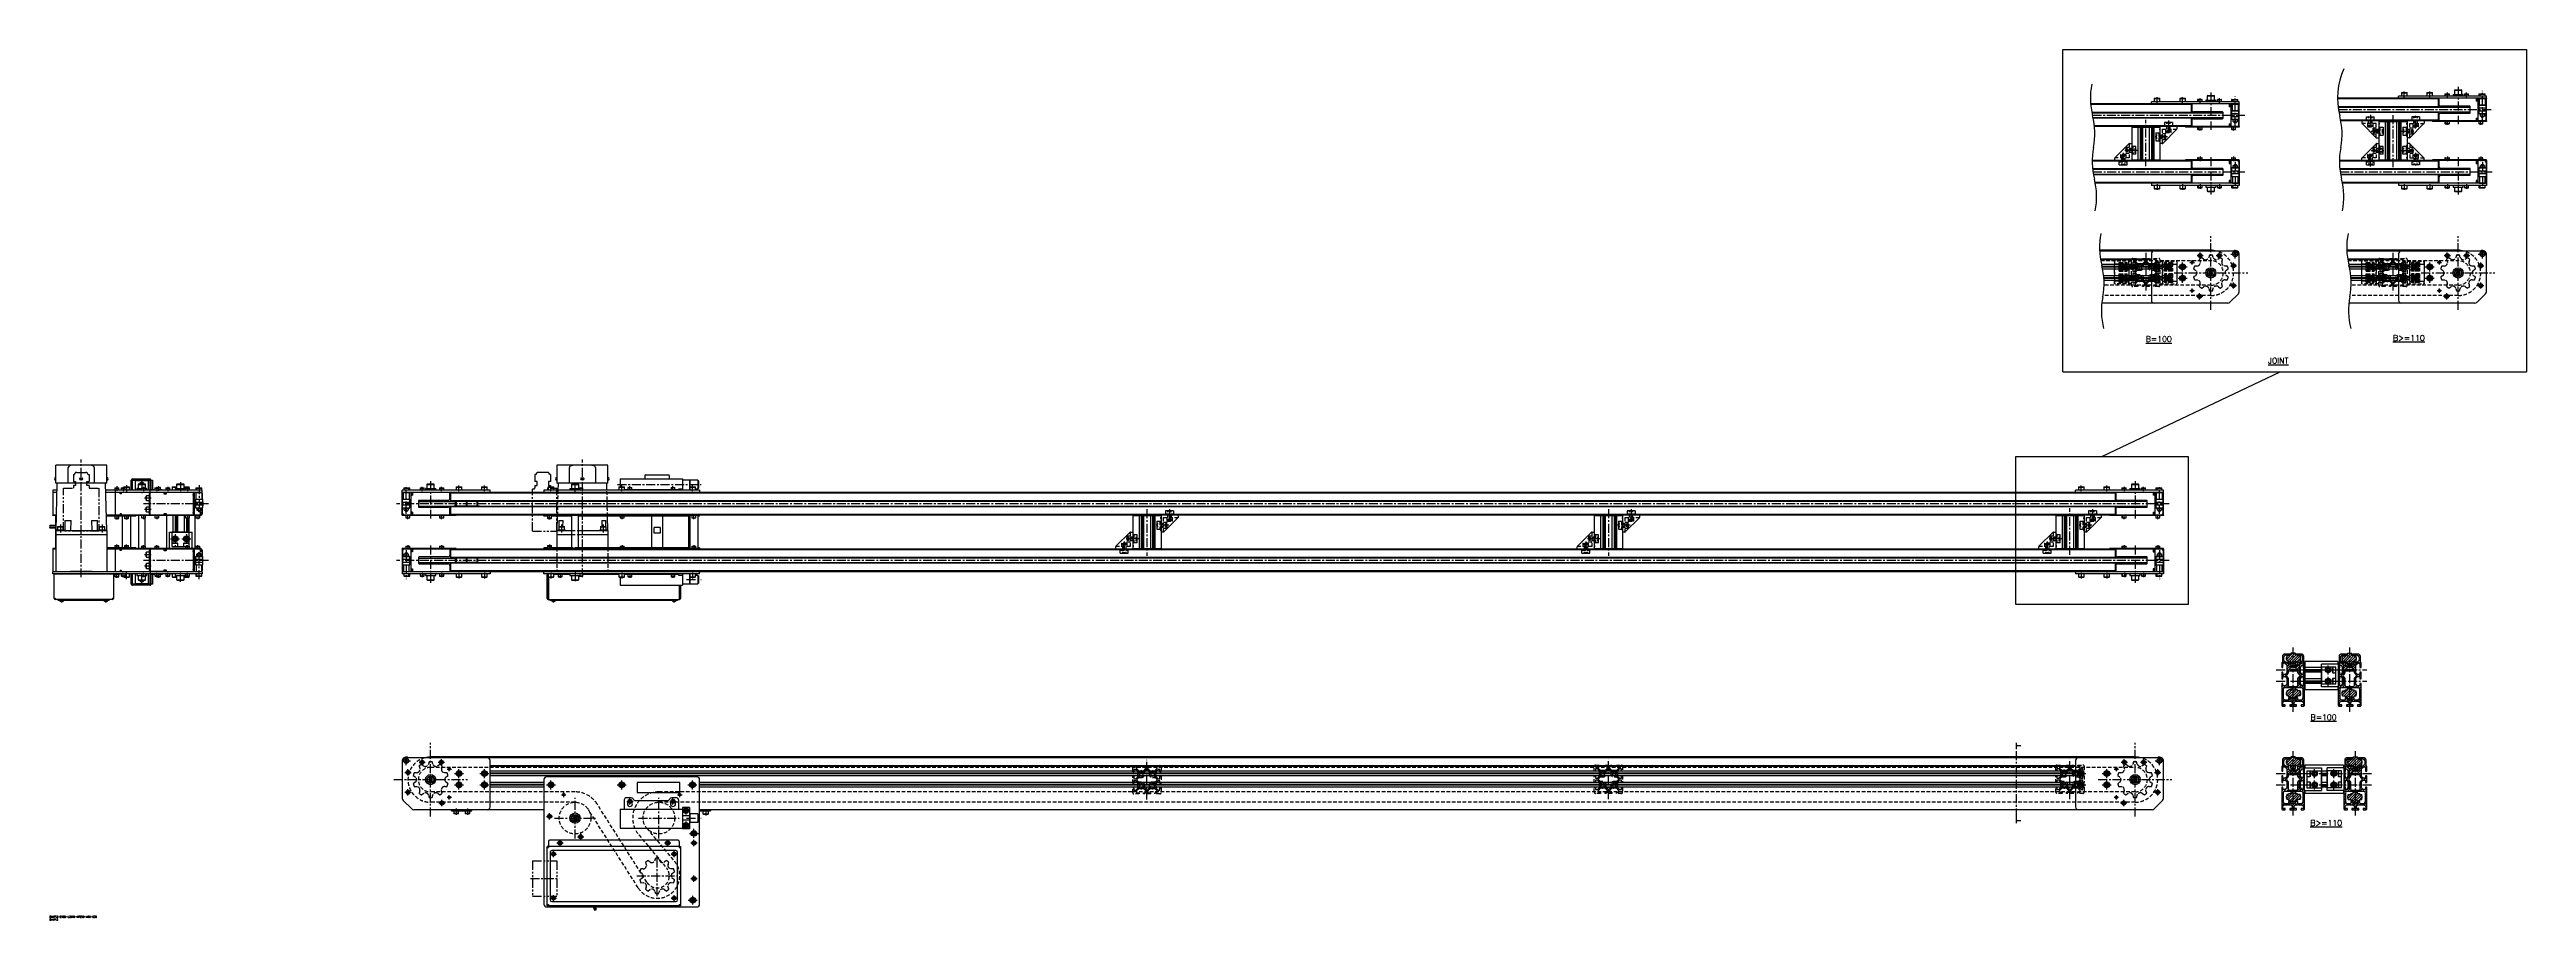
# Model space of a CAD drawing. Extents: x 0 to 4374, y -8 to 1531.
import ezdxf

# ---------------------------------------------------------------- set-up
doc = ezdxf.new("R2010")
doc.units = 0
doc.header["$LTSCALE"] = 0.5
for name, pattern in [('CENTER', [50.8, 31.75, -6.35, 6.35, -6.35]), ('DASHED', [19.05, 12.7, -6.35]), ('PHANTOM', [63.5, 31.75, -6.35, 6.35, -6.35, 6.35, -6.35])]:
    doc.linetypes.add(name, pattern=pattern)
for name, color, linetype in [('MSM_CENTER', 1, 'CENTER'), ('MSM_CONTINUOUS', 7, 'CONTINUOUS'), ('MSM_DASHED', 4, 'DASHED'), ('MSM_IMAGINARY', 6, 'PHANTOM'), ('MSM_NARROW', 5, 'CONTINUOUS'), ('MSM_PART_NUMBER', 7, 'CONTINUOUS')]:
    doc.layers.add(name, color=color, linetype=linetype)
doc.styles.get("Standard").update_dxf_attribs({"font": 'txt.shx', "height": 3, "bigfont": 'bigfont.shx'})

# ---------------------------------------------------------------- blocks, each defined once
blk = doc.blocks.new('*U13')
at = {"layer": 'MSM_PART_NUMBER'}
blk.add_text('BVNPT3-B100-L3010-MP250-A60-G30', height=3, dxfattribs=at).set_placement((0, -3))
blk = doc.blocks.new('*U14')
at = {"layer": 'MSM_PART_NUMBER'}
blk.add_text('BVNPT3', height=3, dxfattribs=at).set_placement((0, -8))

msp = doc.modelspace()

# ---------------------------------------------------------------- linework, layer by layer
at = {"layer": 'MSM_CENTER'}
for p, q in [((3722, 1437.1), (3722, 1447.1)), ((3767, 1437.1), (3767, 1447.1)), ((3798, 1437.1), (3798, 1445.1)), ((3817, 1455.1), (3817, 1389.1)), ((3832, 1437.1), (3832, 1445.1)), ((3860, 1397.1), (3860, 1448.1)), ((4158.5, 1447.1), (4158.5, 1457.1)), ((4203.5, 1447.1), (4203.5, 1457.1)), ((4234.5, 1447.1), (4234.5, 1455.1)), ((4253.5, 1465.1), (4253.5, 1399.1)), ((4268.5, 1447.1), (4268.5, 1455.1)), ((4296.5, 1407.1), (4296.5, 1458.1)), ((3607.7, 1415.1), (3877, 1415.1)), ((3702, 1324.9), (3702, 1407.3)), ((3742, 1405.6), (3742, 1381.6)), ((4042.2, 1425.1), (4313.5, 1425.1)), ((4098.5, 1415.6), (4098.5, 1391.6)), ((4138.5, 1415.3), (4138.5, 1322.9)), ((4178.5, 1391.6), (4178.5, 1415.6)), ((4234.5, 1398.1), (4234.5, 1406.1)), ((4293.5, 1398.1), (4293.5, 1406.1)), ((3740.5, 1377.1), (3716.5, 1377.1)), ((3798, 1388.1), (3798, 1396.1)), ((3857, 1388.1), (3857, 1396.1)), ((4100, 1387.1), (4124, 1387.1)), ((4153.2, 1387.1), (4177.2, 1387.1)), ((3608.6, 1315.1), (3877, 1315.1)), ((3662, 1348.6), (3662, 1324.6)), ((3687.3, 1353.1), (3663.3, 1353.1)), ((3798, 1342.1), (3798, 1334.1)), ((3817, 1341.1), (3817, 1275.1)), ((3857, 1342.1), (3857, 1334.1)), ((3860, 1333.1), (3860, 1282.1)), ((4045.1, 1315.1), (4313.5, 1315.1)), ((4098.5, 1324.6), (4098.5, 1348.6)), ((4100, 1353.1), (4124, 1353.1)), ((4153.2, 1353.1), (4177.2, 1353.1)), ((4178.5, 1348.6), (4178.5, 1324.6)), ((4234.5, 1342.1), (4234.5, 1334.1)), ((4253.5, 1341.1), (4253.5, 1275.1)), ((4293.5, 1342.1), (4293.5, 1334.1)), ((4296.5, 1333.1), (4296.5, 1282.1)), ((3722, 1293.1), (3722, 1283.1)), ((3767, 1293.1), (3767, 1283.1)), ((3798, 1293.1), (3798, 1285.1)), ((3832, 1293.1), (3832, 1285.1)), ((4158.5, 1293.1), (4158.5, 1283.1)), ((4203.5, 1293.1), (4203.5, 1283.1)), ((4234.5, 1293.1), (4234.5, 1285.1)), ((4268.5, 1293.1), (4268.5, 1285.1)), ((3817, 1071.5), (3817, 1201.5)), ((4253.5, 1071.5), (4253.5, 1201.5)), ((3653.9, 1147.2), (3687.7, 1147.2)), ((3661.9, 1139.2), (3661.9, 1155.2)), ((3702, 1172.2), (3702, 1102.2)), ((3749.9, 1147.2), (3716.1, 1147.2)), ((3721.9, 1139.2), (3721.9, 1155.2)), ((3741.9, 1139.2), (3741.9, 1155.2)), ((3758.9, 1147.2), (3774.9, 1147.2)), ((3766.9, 1139.2), (3766.9, 1155.2)), ((3780, 1155.2), (3787.9, 1155.2)), ((3783.9, 1151.2), (3783.9, 1159.1)), ((3792.4, 1167.2), (3803.4, 1167.2)), ((3797.9, 1161.7), (3797.9, 1172.7)), ((3826.4, 1167.2), (3837.4, 1167.2)), ((3831.9, 1161.7), (3831.9, 1172.7)), ((3851.4, 1149.2), (3862.4, 1149.2)), ((3852.4, 1169.7), (3867.4, 1169.7)), ((3856.9, 1143.7), (3856.9, 1154.7)), ((3859.9, 1162.2), (3859.9, 1177.2)), ((4090.4, 1147.2), (4124.2, 1147.2)), ((4098.4, 1139.2), (4098.4, 1155.2)), ((4138.5, 1172.2), (4138.5, 1102.2)), ((4186.4, 1147.2), (4152.6, 1147.2)), ((4158.4, 1139.2), (4158.4, 1155.2)), ((4178.4, 1139.2), (4178.4, 1155.2)), ((4195.4, 1147.2), (4211.4, 1147.2)), ((4203.4, 1139.2), (4203.4, 1155.2)), ((4216.5, 1155.2), (4224.4, 1155.2)), ((4220.4, 1151.2), (4220.4, 1159.1)), ((4228.9, 1167.2), (4239.9, 1167.2)), ((4234.4, 1161.7), (4234.4, 1172.7)), ((4262.9, 1167.2), (4273.9, 1167.2)), ((4268.4, 1161.7), (4268.4, 1172.7)), ((4287.9, 1149.2), (4298.9, 1149.2)), ((4288.9, 1169.7), (4303.9, 1169.7)), ((4293.4, 1143.7), (4293.4, 1154.7)), ((4296.4, 1162.2), (4296.4, 1177.2)), ((3653.9, 1127.2), (3687.7, 1127.2)), ((3661.9, 1119.2), (3661.9, 1135.2)), ((3749.9, 1127.2), (3716.1, 1127.2)), ((3721.9, 1119.2), (3721.9, 1135.2)), ((3741.9, 1119.2), (3741.9, 1135.2)), ((3752, 1136.5), (3882, 1136.5)), ((3758.9, 1127.2), (3774.9, 1127.2)), ((3766.9, 1119.2), (3766.9, 1135.2)), ((3780, 1105.2), (3787.9, 1105.2)), ((3783.9, 1101.2), (3783.9, 1109.1)), ((3791.4, 1095.2), (3802.4, 1095.2)), ((3796.9, 1089.7), (3796.9, 1100.7)), ((3851.4, 1114.2), (3862.4, 1114.2)), ((3856.9, 1108.7), (3856.9, 1119.7)), ((4090.4, 1127.2), (4124.2, 1127.2)), ((4098.4, 1119.2), (4098.4, 1135.2)), ((4186.4, 1127.2), (4152.6, 1127.2)), ((4158.4, 1119.2), (4158.4, 1135.2)), ((4178.4, 1119.2), (4178.4, 1135.2)), ((4188.5, 1136.5), (4318.5, 1136.5)), ((4195.4, 1127.2), (4211.4, 1127.2)), ((4203.4, 1119.2), (4203.4, 1135.2)), ((4216.5, 1105.2), (4224.4, 1105.2)), ((4220.4, 1101.2), (4220.4, 1109.1)), ((4227.9, 1095.2), (4238.9, 1095.2)), ((4233.4, 1089.7), (4233.4, 1100.7)), ((4287.9, 1114.2), (4298.9, 1114.2)), ((4293.4, 1108.7), (4293.4, 1119.7)), ((56, 598.5), (56, 806.8)), ((941, 598.5), (941, 806.8)), ((119, 759.5), (119, 751.5)), ((130, 758.5), (130, 750.5)), ((136, 761.5), (136, 749.5)), ((163, 768.5), (163, 747.5)), ((166, 758.5), (166, 750.5)), ((189.7, 758.5), (189.7, 750.5)), ((192.5, 759.5), (192.5, 751.5)), ((208.7, 758.5), (208.7, 750.5)), ((231, 766.5), (231, 749.5)), ((243.7, 758.5), (243.7, 750.5)), ((264.2, 761.5), (264.2, 710.5)), ((630, 710.5), (630, 761.5)), ((658.1, 750.5), (658.1, 758.5)), ((673, 768.5), (673, 702.5)), ((692.1, 750.5), (692.1, 758.5)), ((723, 750.5), (723, 760.5)), ((768, 750.5), (768, 760.5)), ((885.5, 750.5), (885.5, 760.5)), ((928, 749.5), (928, 766.5)), ((1003, 762.5), (1151, 762.5)), ((1010.5, 750.5), (1010.5, 760.5)), ((1025, 751.7), (1025, 759.5)), ((1101, 751.7), (1101, 759.5)), ((1135.5, 750.5), (1135.5, 760.5)), ((3588, 750.5), (3588, 760.5)), ((3633, 750.5), (3633, 760.5)), ((3664.1, 750.5), (3664.1, 758.5)), ((3683, 768.5), (3683, 702.5)), ((3698.1, 750.5), (3698.1, 758.5)), ((3726, 710.5), (3726, 761.5)), ((119, 708.5), (119, 700.5)), ((136, 708.5), (136, 700.5)), ((281, 728.5), (165.7, 728.5)), ((166, 709.5), (166, 701.5)), ((179.7, 738.5), (167.7, 738.5)), ((179.7, 718.5), (167.7, 718.5)), ((189.7, 709.5), (189.7, 701.5)), ((243.7, 709.5), (243.7, 701.5)), ((261.7, 709.5), (261.7, 701.5)), ((3743, 728.5), (613, 728.5)), ((633, 701.5), (633, 709.5)), ((692, 701.5), (692, 709.5)), ((883, 700.5), (883, 709.5)), ((1011, 701.5), (1011, 708.5)), ((1138, 701.5), (1138, 709.5)), ((1938, 718.7), (1938, 636.3)), ((1978, 719), (1978, 695)), ((2753, 718.7), (2753, 636.3)), ((2793, 719), (2793, 695)), ((3568, 638.3), (3568, 720.7)), ((3608, 719), (3608, 695)), ((3664, 701.5), (3664, 709.5)), ((3723, 701.5), (3723, 709.5)), ((19.2, 691.6), (19.2, 678)), ((92.8, 691.6), (92.8, 678)), ((119, 648.5), (119, 656.5)), ((136, 648.5), (136, 656.5)), ((213.7, 666.5), (229.7, 666.5)), ((221.7, 674.5), (221.7, 650)), ((233.7, 666.5), (249.7, 666.5)), ((241.7, 674.5), (241.7, 650)), ((883, 656.5), (883, 647.5)), ((904.3, 691.6), (904.3, 678)), ((977.8, 691.6), (977.8, 678)), ((1898, 662), (1898, 638)), ((1923.3, 666.5), (1899.3, 666.5)), ((1976.5, 690.5), (1952.5, 690.5)), ((2713, 662), (2713, 638)), ((2738.3, 666.5), (2714.3, 666.5)), ((2791.5, 690.5), (2767.5, 690.5)), ((3528, 662), (3528, 638)), ((3553.3, 666.5), (3529.3, 666.5)), ((3606.5, 690.5), (3582.5, 690.5)), ((281, 628.5), (165.7, 628.5)), ((166, 647.5), (166, 655.5)), ((179.7, 638.5), (167.7, 638.5)), ((179.7, 618.5), (167.7, 618.5)), ((189.7, 647.5), (189.7, 655.5)), ((243.7, 647.5), (243.7, 655.5)), ((261.7, 647.5), (261.7, 655.5)), ((264.2, 595.5), (264.2, 646.5)), ((3743, 628.5), (613, 628.5)), ((630, 646.5), (630, 595.5)), ((633, 655.5), (633, 647.5)), ((673, 654.5), (673, 588.5)), ((692, 655.5), (692, 647.5)), ((1011, 655.5), (1011, 648.5)), ((1138, 655.5), (1138, 647.5)), ((3664, 655.5), (3664, 647.5)), ((3683, 654.5), (3683, 588.5)), ((3723, 655.5), (3723, 647.5)), ((3726, 646.5), (3726, 595.5)), ((119, 597.5), (119, 605.5)), ((130, 598.5), (130, 606.5)), ((136, 595.5), (136, 607.5)), ((163, 588.5), (163, 609.5)), ((166, 598.5), (166, 606.5)), ((189.7, 598.5), (189.7, 606.5)), ((192.5, 597.5), (192.5, 605.5)), ((208.7, 598.5), (208.7, 606.5)), ((231, 590.5), (231, 607.5)), ((243.7, 598.5), (243.7, 606.5)), ((658.1, 606.5), (658.1, 598.5)), ((692.1, 606.5), (692.1, 598.5)), ((723, 606.5), (723, 596.5)), ((768, 606.5), (768, 596.5)), ((885.5, 606.5), (885.5, 596.5)), ((901.5, 605.3), (901.5, 597.5)), ((928, 607.5), (928, 590.5)), ((1010.5, 606.5), (1010.5, 596.5)), ((1025, 605.3), (1025, 597.5)), ((1101, 605.3), (1101, 597.5)), ((1125, 594.5), (1151, 594.5)), ((1135.5, 606.5), (1135.5, 596.5)), ((3588, 606.5), (3588, 596.5)), ((3633, 606.5), (3633, 596.5)), ((3664.1, 606.5), (3664.1, 598.5)), ((3698.1, 606.5), (3698.1, 598.5)), ((21.5, 553.8), (21.5, 559.5)), ((99.5, 553.8), (99.5, 559.5)), ((890, 553.8), (890, 559.5)), ((1103, 553.8), (1103, 559.5)), ((3962.1, 360.9), (3962.1, 474.2)), ((4024.1, 426.9), (4024.1, 442.9)), ((4062.1, 360.9), (4062.1, 474.2)), ((4062.1, 360.9), (4062.1, 474.2)), ((3932.1, 434.9), (4092.1, 434.9)), ((3932.1, 414.9), (4092.1, 414.9)), ((4024.1, 406.9), (4024.1, 422.9)), ((622.5, 274.2), (637.5, 274.2)), ((630, 266.7), (630, 281.7)), ((652.5, 271.7), (663.5, 271.7)), ((658, 266.2), (658, 277.2)), ((673, 176), (673, 306)), ((686.5, 271.7), (697.5, 271.7)), ((692, 266.2), (692, 277.2)), ((706, 255.8), (706, 263.7)), ((1938, 205.7), (1938, 275.7)), ((2753, 206.7), (2753, 276.7)), ((3473.5, 174), (3473.5, 296)), ((3568, 206.7), (3568, 276.7)), ((3650, 255.8), (3650, 263.7)), ((3658.5, 271.7), (3669.5, 271.7)), ((3664, 266.2), (3664, 277.2)), ((3683, 176), (3683, 306)), ((3692.5, 271.7), (3703.5, 271.7)), ((3698, 266.2), (3698, 277.2)), ((3718.5, 274.2), (3733.5, 274.2)), ((3726, 266.7), (3726, 281.7)), ((3962.1, 177.7), (3962.1, 291)), ((4072.1, 177.7), (4072.1, 291)), ((608, 241), (738, 241)), ((627.5, 253.7), (638.5, 253.7)), ((633, 248.2), (633, 259.2)), ((633, 213.2), (633, 224.2)), ((702.1, 259.7), (710, 259.7)), ((715, 251.7), (731, 251.7)), ((715, 231.7), (731, 231.7)), ((723, 243.7), (723, 259.7)), ((723, 223.7), (723, 239.7)), ((760, 251.7), (776, 251.7)), ((760, 231.7), (776, 231.7)), ((768, 243.7), (768, 259.7)), ((768, 223.7), (768, 239.7)), ((877.5, 231.7), (893.5, 231.7)), ((885.5, 223.7), (885.5, 239.7)), ((1002.5, 231.7), (1018.5, 231.7)), ((1010.5, 223.7), (1010.5, 239.7)), ((1127.5, 231.7), (1143.5, 231.7)), ((1135.5, 223.7), (1135.5, 239.7)), ((3580, 251.7), (3596, 251.7)), ((3580, 231.7), (3596, 231.7)), ((3588, 243.7), (3588, 259.7)), ((3588, 223.7), (3588, 239.7)), ((3618, 241), (3748, 241)), ((3625, 251.7), (3641, 251.7)), ((3625, 231.7), (3641, 231.7)), ((3633, 243.7), (3633, 259.7)), ((3633, 223.7), (3633, 239.7)), ((3646.1, 259.7), (3654, 259.7)), ((3717.5, 253.7), (3728.5, 253.7)), ((3723, 248.2), (3723, 259.2)), ((3723, 213.2), (3723, 224.2)), ((3932.1, 251.7), (4102.1, 251.7)), ((3932.1, 231.7), (4102.1, 231.7)), ((4000.1, 243.7), (4000.1, 259.7)), ((4000.1, 223.7), (4000.1, 239.7)), ((4034.1, 243.7), (4034.1, 259.7)), ((4034.1, 223.7), (4034.1, 239.7)), ((627.5, 218.7), (638.5, 218.7)), ((687.5, 199.7), (698.5, 199.7)), ((693, 194.2), (693, 205.2)), ((702.1, 209.7), (710, 209.7)), ((706, 205.8), (706, 213.7)), ((718, 189.7), (718, 178.7)), ((738, 189.7), (738, 178.7)), ((877.5, 176), (888.5, 176)), ((883, 170.5), (883, 181.5)), ((904, 214.2), (912, 214.2)), ((908, 210.2), (908, 218.2)), ((928, 137), (928, 209)), ((1019.5, 202.5), (1030.5, 202.5)), ((1025, 197), (1025, 208)), ((1076.1, 137), (1076.1, 209)), ((1095.5, 202.5), (1106.5, 202.5)), ((1101, 197), (1101, 208)), ((1109, 214.2), (1117, 214.2)), ((1113, 210.2), (1113, 218.2)), ((1117.3, 186), (1130.8, 186)), ((1124, 179.3), (1124, 192.8)), ((1159, 188.7), (1159, 177.7)), ((3646.1, 209.7), (3654, 209.7)), ((3650, 205.8), (3650, 213.7)), ((3657.5, 199.7), (3668.5, 199.7)), ((3663, 194.2), (3663, 205.2)), ((3717.5, 218.7), (3728.5, 218.7)), ((892, 173), (964, 173)), ((901.5, 123.5), (901.5, 134.5)), ((932.5, 140), (943.5, 140)), ((938, 134.5), (938, 145.5)), ((1040.1, 173), (1112.1, 173)), ((1091.5, 123.5), (1091.5, 134.5)), ((1117.3, 160), (1130.8, 160)), ((1124, 153.3), (1124, 166.8)), ((1125, 173), (1151, 173)), ((1130, 146), (1146, 146)), ((1138, 138), (1138, 154)), ((1138, 123.5), (1138, 134.5)), ((884.6, 109.5), (895.5, 109.5)), ((890, 104.1), (890, 115)), ((896, 129), (907, 129)), ((1073.1, 35), (1073.1, 107)), ((1086, 129), (1097, 129)), ((1097.6, 109.5), (1108.5, 109.5)), ((1103, 104.1), (1103, 115)), ((1132.5, 129), (1143.5, 129)), ((849.1, 66), (900.1, 66)), ((1037.1, 71), (1109.1, 71)), ((1132.5, 66), (1143.5, 66)), ((1138, 60.5), (1138, 71.5)), ((884.6, 31.5), (895.5, 31.5)), ((890, 26.1), (890, 37)), ((1097.6, 31.5), (1108.5, 31.5)), ((1103, 26.1), (1103, 37)), ((1128, 28), (1144, 28)), ((1136, 20), (1136, 36))]:
    msp.add_line(p, q, dxfattribs=at)
at = {"layer": 'MSM_CONTINUOUS'}
for p, q in [((3717.6, 1445.1), (3717, 1444.5)), ((3717, 1444.5), (3727, 1444.5)), ((3717, 1444.5), (3717, 1439.1)), ((3717.6, 1445.1), (3726.4, 1445.1)), ((3727, 1444.5), (3726.4, 1445.1)), ((3727, 1439.1), (3727, 1444.5)), ((3762.6, 1445.1), (3762, 1444.5)), ((3762, 1444.5), (3772, 1444.5)), ((3762, 1444.5), (3762, 1439.1)), ((3762.6, 1445.1), (3771.4, 1445.1)), ((3772, 1444.5), (3771.4, 1445.1)), ((3772, 1439.1), (3772, 1444.5)), ((3811.3, 1450.1), (3810.5, 1449.3)), ((3810.5, 1449.3), (3823.5, 1449.3)), ((3810.5, 1449.3), (3810.5, 1442.1)), ((3811.3, 1450.1), (3822.7, 1450.1)), ((3823.5, 1449.3), (3822.7, 1450.1)), ((3823.5, 1442.1), (3823.5, 1449.3)), ((4303.5, 1445.1), (4040.5, 1445.1)), ((4218.5, 1443.9), (4040.5, 1443.9)), ((4148.5, 1445.1), (4148.5, 1449.1)), ((4303.5, 1449.1), (4148.5, 1449.1)), ((4154.1, 1455.1), (4153.5, 1454.5)), ((4153.5, 1454.5), (4163.5, 1454.5)), ((4153.5, 1454.5), (4153.5, 1449.1)), ((4154.1, 1455.1), (4162.9, 1455.1)), ((4163.5, 1454.5), (4162.9, 1455.1)), ((4163.5, 1449.1), (4163.5, 1454.5)), ((4199.1, 1455.1), (4198.5, 1454.5)), ((4198.5, 1454.5), (4208.5, 1454.5)), ((4198.5, 1454.5), (4198.5, 1449.1)), ((4199.1, 1455.1), (4207.9, 1455.1)), ((4208.5, 1454.5), (4207.9, 1455.1)), ((4208.5, 1449.1), (4208.5, 1454.5)), ((4218.5, 1445.1), (4218.5, 1437.8)), ((4218.5, 1445.1), (4218.5, 1430.3)), ((4219.5, 1445.1), (4219.5, 1434.1)), ((4230.4, 1453.1), (4230, 1452.7)), ((4230, 1452.7), (4230, 1449.1)), ((4230, 1452.7), (4238, 1452.7)), ((4230.4, 1453.1), (4237.6, 1453.1)), ((4231.4, 1453.1), (4231, 1452.7)), ((4231, 1452.7), (4231, 1449.1)), ((4238, 1452.7), (4237.6, 1453.1)), ((4238, 1449.1), (4238, 1452.7)), ((4244.5, 1451.6), (4244.5, 1449.1)), ((4245, 1452.1), (4262, 1452.1)), ((4247.8, 1460.1), (4247, 1459.3)), ((4247, 1459.3), (4260, 1459.3)), ((4247, 1459.3), (4247, 1452.1)), ((4247.8, 1460.1), (4259.2, 1460.1)), ((4260, 1459.3), (4259.2, 1460.1)), ((4260, 1452.1), (4260, 1459.3)), ((4262.5, 1449.1), (4262.5, 1451.6)), ((4265.4, 1453.1), (4265, 1452.7)), ((4265, 1452.7), (4272, 1452.7)), ((4265, 1452.7), (4265, 1449.1)), ((4265.4, 1453.1), (4271.6, 1453.1)), ((4272, 1452.7), (4271.6, 1453.1)), ((4272, 1449.1), (4272, 1452.7)), ((4285.5, 1445.1), (4285.5, 1440.1)), ((4287.5, 1445.1), (4287.5, 1440.1)), ((4288.5, 1445.1), (4288.5, 1405.1)), ((4290.4, 1453.1), (4290, 1452.7)), ((4290, 1452.7), (4290, 1449.1)), ((4290, 1452.7), (4292, 1452.7)), ((4290.4, 1453.1), (4300.6, 1453.1)), ((4291.5, 1444.9), (4291.7, 1445.1)), ((4291.5, 1444.9), (4301.5, 1444.9)), ((4291.5, 1433.3), (4291.5, 1444.9)), ((4292.4, 1453.1), (4292, 1452.6)), ((4292, 1452.6), (4301, 1452.6)), ((4292, 1452.6), (4292, 1449.1)), ((4301, 1452.6), (4300.6, 1453.1)), ((4301, 1449.1), (4301, 1452.6)), ((4301.3, 1445.1), (4301.5, 1444.9)), ((4301.5, 1444.9), (4301.5, 1433.3)), ((4302.3, 1445.1), (4302.3, 1445)), ((4303.4, 1445.1), (4303.4, 1445)), ((4303.5, 1445), (4303.4, 1445)), ((4303.5, 1445.1), (4303.5, 1449.1)), ((4303.5, 1405.2), (4303.5, 1445)), ((3867, 1435.1), (3604.4, 1435.1)), ((3782, 1433.9), (3604.5, 1433.9)), ((3782, 1420.3), (3606.6, 1420.3)), ((3838.5, 1419.1), (3606.8, 1419.1)), ((3608.7, 1411.1), (3838.5, 1411.1)), ((3782, 1409.9), (3609, 1409.9)), ((3712, 1435.1), (3712, 1439.1)), ((3867, 1439.1), (3712, 1439.1)), ((3782, 1435.1), (3782, 1427.8)), ((3782, 1435.1), (3782, 1420.3)), ((3782, 1427.8), (3783, 1427.8)), ((3782, 1427.8), (3782.4, 1427.1)), ((3782, 1427.1), (3783, 1427.1)), ((3782, 1426.3), (3783, 1426.3)), ((3782, 1423.1), (3783.2, 1423.1)), ((3782, 1409.9), (3782, 1395.1)), ((3782, 1407.1), (3783.2, 1407.1)), ((3782, 1402.5), (3783, 1402.5)), ((3782, 1401.8), (3783, 1401.8)), ((3783, 1435.1), (3783, 1424.1)), ((3783, 1406.1), (3783, 1395.1)), ((3837.5, 1421.1), (3786, 1421.1)), ((3786, 1409.1), (3837.5, 1409.1)), ((3793.9, 1443.1), (3793.5, 1442.7)), ((3793.5, 1442.7), (3793.5, 1439.1)), ((3793.5, 1442.7), (3801.5, 1442.7)), ((3793.9, 1443.1), (3801.1, 1443.1)), ((3794.9, 1443.1), (3794.5, 1442.7)), ((3794.5, 1442.7), (3794.5, 1439.1)), ((3801.5, 1442.7), (3801.1, 1443.1)), ((3801.5, 1439.1), (3801.5, 1442.7)), ((3808, 1441.6), (3808, 1439.1)), ((3808.5, 1442.1), (3825.5, 1442.1)), ((3826, 1439.1), (3826, 1441.6)), ((3828.9, 1443.1), (3828.5, 1442.7)), ((3828.5, 1442.7), (3835.5, 1442.7)), ((3828.5, 1442.7), (3828.5, 1439.1)), ((3828.9, 1443.1), (3835.1, 1443.1)), ((3835.5, 1442.7), (3835.1, 1443.1)), ((3835.5, 1439.1), (3835.5, 1442.7)), ((3838.5, 1410.1), (3838.5, 1420.1)), ((3849, 1435.1), (3849, 1430.1)), ((3852, 1430.1), (3849, 1430.1)), ((3849, 1400.1), (3849, 1395.1)), ((3849, 1400.1), (3852, 1400.1)), ((3851, 1435.1), (3851, 1430.1)), ((3851, 1395.1), (3851, 1400.1)), ((3852, 1435.1), (3852, 1395.1)), ((3853.9, 1443.1), (3853.5, 1442.7)), ((3853.5, 1442.7), (3853.5, 1439.1)), ((3853.5, 1442.7), (3855.5, 1442.7)), ((3853.5, 1422.9), (3853.5, 1418.2)), ((3853.5, 1417.9), (3853.5, 1413.2)), ((3853.5, 1412.9), (3853.5, 1408.2)), ((3853.6, 1423.1), (3866.3, 1423.1)), ((3853.6, 1418.1), (3866.3, 1418.1)), ((3853.6, 1413.1), (3866.3, 1413.1)), ((3853.6, 1408.1), (3866.3, 1408.1)), ((3853.9, 1443.1), (3864.1, 1443.1)), ((3855, 1434.9), (3855.2, 1435.1)), ((3855, 1434.9), (3865, 1434.9)), ((3855, 1423.3), (3855, 1434.9)), ((3855, 1423.3), (3865, 1423.3)), ((3855.2, 1423.1), (3855, 1423.3)), ((3855, 1408.1), (3855, 1407)), ((3865, 1407), (3855, 1407)), ((3855.9, 1443.1), (3855.5, 1442.6)), ((3855.5, 1442.6), (3864.5, 1442.6)), ((3855.5, 1442.6), (3855.5, 1439.1)), ((3856.5, 1403.6), (3856.5, 1407)), ((3856.5, 1403.9), (3858.2, 1403.6)), ((3856.5, 1403.6), (3863.5, 1403.6)), ((3858, 1403.6), (3858, 1402.5)), ((3858, 1402.5), (3862, 1402.5)), ((3858, 1402.5), (3858.4, 1402.1)), ((3858.4, 1403.6), (3858.2, 1403.6)), ((3860, 1403.9), (3858.4, 1403.6)), ((3858.4, 1402.1), (3861.6, 1402.1)), ((3860, 1407), (3860, 1403.9)), ((3860, 1403.9), (3861.7, 1403.6)), ((3861.6, 1402.1), (3862, 1402.5)), ((3861.7, 1403.6), (3861.9, 1403.6)), ((3861.9, 1403.6), (3863.5, 1403.9)), ((3862, 1402.5), (3862, 1403.6)), ((3863.5, 1407), (3863.5, 1403.6)), ((3864.5, 1442.6), (3864.1, 1443.1)), ((3864.5, 1439.1), (3864.5, 1442.6)), ((3864.8, 1435.1), (3865, 1434.9)), ((3865, 1423.3), (3864.8, 1423.1)), ((3865, 1434.9), (3865, 1423.3)), ((3865, 1407), (3865, 1408.1)), ((3865.8, 1435.1), (3865.8, 1435)), ((3866.5, 1398.1), (3866.5, 1432.1)), ((3866.9, 1435.1), (3866.9, 1435)), ((3867, 1435), (3866.9, 1435)), ((3867, 1435.1), (3867, 1439.1)), ((3867, 1395.2), (3867, 1435)), ((4218.5, 1430.3), (4041.4, 1430.3)), ((4275, 1429.1), (4041.6, 1429.1)), ((4042.9, 1421.1), (4275, 1421.1)), ((4218.5, 1419.9), (4043.2, 1419.9)), ((4218.5, 1406.3), (4046.3, 1406.3)), ((4303.5, 1405.1), (4046.5, 1405.1)), ((4083.5, 1405.1), (4083.5, 1401)), ((4083.8, 1400.3), (4108.7, 1375.4)), ((4113.5, 1405.1), (4113.5, 1335.1)), ((4113.5, 1404.1), (4163.5, 1404.1)), ((4124.5, 1404.1), (4124.5, 1336.1)), ((4128.5, 1404.1), (4128.5, 1336.1)), ((4129.7, 1404.1), (4129.7, 1336.1)), ((4131, 1404.1), (4131, 1336.1)), ((4132.5, 1404.1), (4132.5, 1336.1)), ((4144.5, 1404.1), (4144.5, 1336.1)), ((4148.5, 1404.1), (4148.5, 1336.1)), ((4149.7, 1404.1), (4149.7, 1336.1)), ((4151, 1404.1), (4151, 1336.1)), ((4152.5, 1404.1), (4152.5, 1336.1)), ((4163.5, 1405.1), (4163.5, 1335.1)), ((4193.2, 1400.3), (4168.3, 1375.4)), ((4193.5, 1405.1), (4193.5, 1401)), ((4208.5, 1405.1), (4208.5, 1404.1)), ((4303.5, 1404.1), (4208.5, 1404.1)), ((4218.5, 1437.8), (4219.5, 1437.8)), ((4218.5, 1437.8), (4218.9, 1437.1)), ((4218.5, 1437.1), (4219.5, 1437.1)), ((4218.5, 1436.3), (4219.5, 1436.3)), ((4218.5, 1433.1), (4219.7, 1433.1)), ((4218.5, 1419.9), (4218.5, 1405.1)), ((4218.5, 1417.1), (4219.7, 1417.1)), ((4218.5, 1412.5), (4219.5, 1412.5)), ((4218.5, 1411.8), (4219.5, 1411.8)), ((4219.5, 1416.1), (4219.5, 1405.1)), ((4274, 1431.1), (4222.5, 1431.1)), ((4222.5, 1419.1), (4274, 1419.1)), ((4230, 1404.1), (4230, 1400.5)), ((4230, 1400.5), (4238, 1400.5)), ((4230, 1400.5), (4230.4, 1400.1)), ((4230.4, 1400.1), (4237.6, 1400.1)), ((4231, 1404.1), (4231, 1400.5)), ((4231, 1400.5), (4231.4, 1400.1)), ((4237.6, 1400.1), (4238, 1400.5)), ((4238, 1400.5), (4238, 1404.1)), ((4275, 1420.1), (4275, 1430.1)), ((4288.5, 1440.1), (4285.5, 1440.1)), ((4285.5, 1410.1), (4285.5, 1405.1)), ((4285.5, 1410.1), (4288.5, 1410.1)), ((4287.5, 1405.1), (4287.5, 1410.1)), ((4290, 1432.9), (4290, 1428.2)), ((4290, 1427.9), (4290, 1423.2)), ((4290, 1422.9), (4290, 1418.2)), ((4290, 1404.1), (4290, 1400.5)), ((4290, 1400.5), (4290.4, 1400.1)), ((4290, 1400.5), (4297, 1400.5)), ((4290.1, 1433.1), (4302.8, 1433.1)), ((4290.1, 1428.1), (4302.8, 1428.1)), ((4290.1, 1423.1), (4302.8, 1423.1)), ((4290.1, 1418.1), (4302.8, 1418.1)), ((4290.4, 1400.1), (4296.6, 1400.1)), ((4291.5, 1433.3), (4301.5, 1433.3)), ((4291.7, 1433.1), (4291.5, 1433.3)), ((4291.5, 1418.1), (4291.5, 1417)), ((4301.5, 1417), (4291.5, 1417)), ((4293, 1413.6), (4293, 1417)), ((4293, 1413.9), (4294.7, 1413.6)), ((4293, 1413.6), (4300, 1413.6)), ((4294.5, 1413.6), (4294.5, 1412.5)), ((4294.5, 1412.5), (4298.5, 1412.5)), ((4294.5, 1412.5), (4294.9, 1412.1)), ((4294.9, 1413.6), (4294.7, 1413.6)), ((4296.5, 1413.9), (4294.9, 1413.6)), ((4294.9, 1412.1), (4298.1, 1412.1)), ((4296.5, 1417), (4296.5, 1413.9)), ((4296.5, 1413.9), (4298.2, 1413.6)), ((4296.6, 1400.1), (4297, 1400.5)), ((4297, 1400.5), (4297, 1404.1)), ((4298.1, 1412.1), (4298.5, 1412.5)), ((4298.2, 1413.6), (4298.4, 1413.6)), ((4298.4, 1413.6), (4300, 1413.9)), ((4298.5, 1412.5), (4298.5, 1413.6)), ((4300, 1417), (4300, 1413.6)), ((4301.5, 1433.3), (4301.3, 1433.1)), ((4301.5, 1417), (4301.5, 1418.1)), ((4302.3, 1405.1), (4302.3, 1405.1)), ((4303, 1408.1), (4303, 1442.1)), ((4303.4, 1405.1), (4303.4, 1405.2)), ((4303.5, 1405.2), (4303.4, 1405.2)), ((4303.5, 1405.1), (4303.5, 1404.1)), ((3782, 1396.3), (3611.2, 1396.3)), ((3867, 1395.1), (3611.4, 1395.1)), ((3647.3, 1339.9), (3672.2, 1364.8)), ((3647.3, 1339.9), (3672.2, 1364.8)), ((3672.9, 1365.1), (3677, 1365.1)), ((3672.9, 1365.1), (3677, 1365.1)), ((3677, 1394.1), (3677, 1336.1)), ((3677, 1394.1), (3727, 1394.1)), ((3688, 1394.1), (3688, 1336.1)), ((3692, 1394.1), (3692, 1336.1)), ((3693.2, 1394.1), (3693.2, 1336.1)), ((3694.5, 1394.1), (3694.5, 1336.1)), ((3696, 1394.1), (3696, 1336.1)), ((3708, 1394.1), (3708, 1336.1)), ((3712, 1394.1), (3712, 1336.1)), ((3713.2, 1394.1), (3713.2, 1336.1)), ((3714.5, 1394.1), (3714.5, 1336.1)), ((3716, 1394.1), (3716, 1336.1)), ((3727, 1394.1), (3727, 1395.1)), ((3727, 1394.1), (3727, 1336.1)), ((3731.1, 1365.1), (3727, 1365.1)), ((3731.1, 1365.1), (3727, 1365.1)), ((3756.7, 1390.3), (3731.8, 1365.4)), ((3756.7, 1390.3), (3731.8, 1365.4)), ((3757, 1395.1), (3757, 1391)), ((3757, 1395.1), (3757, 1391)), ((3772, 1395.1), (3772, 1394.1)), ((3867, 1394.1), (3772, 1394.1)), ((3793.5, 1394.1), (3793.5, 1390.5)), ((3793.5, 1390.5), (3801.5, 1390.5)), ((3793.5, 1390.5), (3793.9, 1390.1)), ((3793.9, 1390.1), (3801.1, 1390.1)), ((3794.5, 1394.1), (3794.5, 1390.5)), ((3794.5, 1390.5), (3794.9, 1390.1)), ((3801.1, 1390.1), (3801.5, 1390.5)), ((3801.5, 1390.5), (3801.5, 1394.1)), ((3853.5, 1394.1), (3853.5, 1390.5)), ((3853.5, 1390.5), (3853.9, 1390.1)), ((3853.5, 1390.5), (3860.5, 1390.5)), ((3853.9, 1390.1), (3860.1, 1390.1)), ((3860.1, 1390.1), (3860.5, 1390.5)), ((3860.5, 1390.5), (3860.5, 1394.1)), ((3865.8, 1395.1), (3865.8, 1395.1)), ((3866.9, 1395.1), (3866.9, 1395.2)), ((3867, 1395.2), (3866.9, 1395.2)), ((3867, 1395.1), (3867, 1394.1)), ((4083.8, 1339.9), (4108.7, 1364.8)), ((4109.4, 1375.1), (4113.5, 1375.1)), ((4109.4, 1365.1), (4113.5, 1365.1)), ((4167.6, 1375.1), (4163.5, 1375.1)), ((4167.6, 1365.1), (4163.5, 1365.1)), ((4193.2, 1339.9), (4168.3, 1364.8)), ((3867, 1335.1), (3607.2, 1335.1)), ((3782, 1333.9), (3607.2, 1333.9)), ((3782, 1320.3), (3607.9, 1320.3)), ((3838.5, 1319.1), (3608.1, 1319.1)), ((3647, 1335.1), (3647, 1339.1)), ((3647, 1335.1), (3647, 1339.1)), ((3677, 1336.1), (3677, 1335.1)), ((3677, 1336.1), (3727, 1336.1)), ((3772, 1335.1), (3772, 1336.1)), ((3867, 1336.1), (3772, 1336.1)), ((3782, 1335.1), (3782, 1320.3)), ((3782, 1327.1), (3783, 1327.1)), ((3782, 1326.3), (3783, 1326.3)), ((3782, 1323.1), (3783.2, 1323.1)), ((3783, 1335.1), (3783, 1324.1)), ((3837.5, 1321.1), (3786, 1321.1)), ((3793.9, 1340.1), (3793.5, 1339.7)), ((3793.5, 1339.7), (3793.5, 1336.1)), ((3793.5, 1339.7), (3801.5, 1339.7)), ((3793.9, 1340.1), (3801.1, 1340.1)), ((3794.9, 1340.1), (3794.5, 1339.7)), ((3794.5, 1339.7), (3794.5, 1336.1)), ((3801.5, 1339.7), (3801.1, 1340.1)), ((3801.5, 1336.1), (3801.5, 1339.7)), ((3838.5, 1310.1), (3838.5, 1320.1)), ((3849, 1335.1), (3849, 1330.1)), ((3849, 1330.1), (3852, 1330.1)), ((3851, 1335.1), (3851, 1330.1)), ((3852, 1335.1), (3852, 1295.1)), ((3853.9, 1340.1), (3853.5, 1339.7)), ((3853.5, 1339.7), (3853.5, 1336.1)), ((3853.5, 1339.7), (3860.5, 1339.7)), ((3853.5, 1321.9), (3853.5, 1317.2)), ((3853.5, 1316.9), (3853.5, 1312.2)), ((3853.6, 1322.1), (3866.3, 1322.1)), ((3853.6, 1317.1), (3866.3, 1317.1)), ((3853.9, 1340.1), (3860.1, 1340.1)), ((3855, 1323.2), (3865, 1323.2)), ((3855, 1323.2), (3855, 1322.1)), ((3856.5, 1323.2), (3856.5, 1326.6)), ((3856.5, 1326.6), (3863.5, 1326.6)), ((3856.5, 1326.2), (3858.1, 1326.6)), ((3858.4, 1328.1), (3858, 1327.6)), ((3858, 1327.6), (3862, 1327.6)), ((3858, 1327.6), (3858, 1326.6)), ((3858.1, 1326.6), (3858.2, 1326.6)), ((3860, 1326.2), (3858.2, 1326.6)), ((3858.4, 1328.1), (3861.6, 1328.1)), ((3860, 1326.2), (3861.6, 1326.6)), ((3860, 1323.2), (3860, 1326.2)), ((3860.5, 1339.7), (3860.1, 1340.1)), ((3860.5, 1336.1), (3860.5, 1339.7)), ((3862, 1327.6), (3861.6, 1328.1)), ((3861.6, 1326.6), (3861.7, 1326.6)), ((3863.5, 1326.2), (3861.7, 1326.6)), ((3862, 1326.6), (3862, 1327.6)), ((3863.5, 1326.6), (3863.5, 1323.2)), ((3865, 1322.1), (3865, 1323.2)), ((3865.8, 1335.1), (3865.8, 1335)), ((3866.5, 1332.1), (3866.5, 1298.1)), ((3866.9, 1335.1), (3866.9, 1335)), ((3867, 1335), (3866.9, 1335)), ((3867, 1335.1), (3867, 1336.1)), ((3867, 1335), (3867, 1295.2)), ((4303.5, 1335.1), (4043.7, 1335.1)), ((4218.5, 1333.9), (4043.7, 1333.9)), ((4218.5, 1320.3), (4044.4, 1320.3)), ((4275, 1319.1), (4044.6, 1319.1)), ((4083.5, 1335.1), (4083.5, 1339.2)), ((4113.5, 1336.1), (4163.5, 1336.1)), ((4193.5, 1335.1), (4193.5, 1339.2)), ((4208.5, 1335.1), (4208.5, 1336.1)), ((4303.5, 1336.1), (4208.5, 1336.1)), ((4218.5, 1335.1), (4218.5, 1320.3)), ((4218.5, 1327.1), (4219.5, 1327.1)), ((4218.5, 1326.3), (4219.5, 1326.3)), ((4218.5, 1323.1), (4219.7, 1323.1)), ((4219.5, 1335.1), (4219.5, 1324.1)), ((4274, 1321.1), (4222.5, 1321.1)), ((4230.4, 1340.1), (4230, 1339.7)), ((4230, 1339.7), (4230, 1336.1)), ((4230, 1339.7), (4238, 1339.7)), ((4230.4, 1340.1), (4237.6, 1340.1)), ((4231.4, 1340.1), (4231, 1339.7)), ((4231, 1339.7), (4231, 1336.1)), ((4238, 1339.7), (4237.6, 1340.1)), ((4238, 1336.1), (4238, 1339.7)), ((4275, 1310.1), (4275, 1320.1)), ((4285.5, 1335.1), (4285.5, 1330.1)), ((4285.5, 1330.1), (4288.5, 1330.1)), ((4287.5, 1335.1), (4287.5, 1330.1)), ((4288.5, 1335.1), (4288.5, 1295.1)), ((4290.4, 1340.1), (4290, 1339.7)), ((4290, 1339.7), (4290, 1336.1)), ((4290, 1339.7), (4297, 1339.7)), ((4290, 1321.9), (4290, 1317.2)), ((4290, 1316.9), (4290, 1312.2)), ((4290.1, 1322.1), (4302.8, 1322.1)), ((4290.1, 1317.1), (4302.8, 1317.1)), ((4290.4, 1340.1), (4296.6, 1340.1)), ((4291.5, 1323.2), (4301.5, 1323.2)), ((4291.5, 1323.2), (4291.5, 1322.1)), ((4293, 1323.2), (4293, 1326.6)), ((4293, 1326.6), (4300, 1326.6)), ((4293, 1326.2), (4294.6, 1326.6)), ((4294.9, 1328.1), (4294.5, 1327.6)), ((4294.5, 1327.6), (4298.5, 1327.6)), ((4294.5, 1327.6), (4294.5, 1326.6)), ((4294.6, 1326.6), (4294.7, 1326.6)), ((4296.5, 1326.2), (4294.7, 1326.6)), ((4294.9, 1328.1), (4298.1, 1328.1)), ((4296.5, 1326.2), (4298.1, 1326.6)), ((4296.5, 1323.2), (4296.5, 1326.2)), ((4297, 1339.7), (4296.6, 1340.1)), ((4297, 1336.1), (4297, 1339.7)), ((4298.5, 1327.6), (4298.1, 1328.1)), ((4298.1, 1326.6), (4298.2, 1326.6)), ((4300, 1326.2), (4298.2, 1326.6)), ((4298.5, 1326.6), (4298.5, 1327.6)), ((4300, 1326.6), (4300, 1323.2)), ((4301.5, 1322.1), (4301.5, 1323.2)), ((4302.3, 1335.1), (4302.3, 1335)), ((4303, 1332.1), (4303, 1298.1)), ((4303.4, 1335.1), (4303.4, 1335)), ((4303.5, 1335), (4303.4, 1335)), ((4303.5, 1335.1), (4303.5, 1336.1)), ((4303.5, 1335), (4303.5, 1295.2)), ((3609.3, 1311.1), (3838.5, 1311.1)), ((3782, 1309.9), (3609.5, 1309.9)), ((3782, 1296.3), (3612.6, 1296.3)), ((3867, 1295.1), (3612.8, 1295.1)), ((3712, 1295.1), (3712, 1291.1)), ((3867, 1291.1), (3712, 1291.1)), ((3717, 1291.1), (3717, 1285.7)), ((3717, 1285.7), (3717.6, 1285.1)), ((3717, 1285.7), (3727, 1285.7)), ((3717.6, 1285.1), (3726.4, 1285.1)), ((3726.4, 1285.1), (3727, 1285.7)), ((3727, 1285.7), (3727, 1291.1)), ((3762, 1291.1), (3762, 1285.7)), ((3762, 1285.7), (3772, 1285.7)), ((3762, 1285.7), (3762.6, 1285.1)), ((3762.6, 1285.1), (3771.4, 1285.1)), ((3771.4, 1285.1), (3772, 1285.7)), ((3772, 1285.7), (3772, 1291.1)), ((3782, 1309.9), (3782, 1295.1)), ((3782, 1307.1), (3783.2, 1307.1)), ((3782, 1302.5), (3783, 1302.5)), ((3782, 1301.8), (3783, 1301.8)), ((3782, 1301.8), (3782, 1295.1)), ((3783, 1306.1), (3783, 1295.1)), ((3786, 1309.1), (3837.5, 1309.1)), ((3793.5, 1291.1), (3793.5, 1287.5)), ((3793.5, 1287.5), (3793.9, 1287.1)), ((3793.5, 1287.5), (3801.5, 1287.5)), ((3793.9, 1287.1), (3801.1, 1287.1)), ((3794.5, 1291.1), (3794.5, 1287.5)), ((3794.5, 1287.5), (3794.9, 1287.1)), ((3801.1, 1287.1), (3801.5, 1287.5)), ((3801.5, 1287.5), (3801.5, 1291.1)), ((3808, 1291.1), (3808, 1288.6)), ((3808.5, 1288.1), (3825.5, 1288.1)), ((3810.5, 1288.1), (3810.5, 1280.9)), ((3810.5, 1280.9), (3811.3, 1280.1)), ((3810.5, 1280.9), (3823.5, 1280.9)), ((3811.3, 1280.1), (3822.7, 1280.1)), ((3822.7, 1280.1), (3823.5, 1280.9)), ((3823.5, 1280.9), (3823.5, 1288.1)), ((3826, 1288.6), (3826, 1291.1)), ((3828.5, 1291.1), (3828.5, 1287.5)), ((3828.5, 1287.5), (3835.5, 1287.5)), ((3828.5, 1287.5), (3828.9, 1287.1)), ((3828.9, 1287.1), (3835.1, 1287.1)), ((3835.1, 1287.1), (3835.5, 1287.5)), ((3835.5, 1287.5), (3835.5, 1291.1)), ((3852, 1300.1), (3849, 1300.1)), ((3849, 1300.1), (3849, 1295.1)), ((3851, 1295.1), (3851, 1300.1)), ((3853.5, 1311.9), (3853.5, 1307.2)), ((3853.5, 1291.1), (3853.5, 1287.5)), ((3853.5, 1287.5), (3853.9, 1287.1)), ((3853.5, 1287.5), (3855.5, 1287.5)), ((3853.6, 1312.1), (3866.3, 1312.1)), ((3853.6, 1307.1), (3866.3, 1307.1)), ((3853.9, 1287.1), (3864.1, 1287.1)), ((3855.2, 1307.1), (3855, 1306.9)), ((3855, 1306.9), (3865, 1306.9)), ((3855, 1306.9), (3855, 1295.3)), ((3855, 1295.3), (3865, 1295.3)), ((3855, 1295.3), (3855.2, 1295.1)), ((3855.5, 1291.1), (3855.5, 1287.5)), ((3855.5, 1287.5), (3864.5, 1287.5)), ((3855.5, 1287.5), (3855.9, 1287.1)), ((3864.1, 1287.1), (3864.5, 1287.5)), ((3864.5, 1287.5), (3864.5, 1291.1)), ((3865, 1306.9), (3864.8, 1307.1)), ((3864.8, 1295.1), (3865, 1295.3)), ((3865, 1295.3), (3865, 1306.9)), ((3865.8, 1295.1), (3865.8, 1295.1)), ((3866.9, 1295.1), (3866.9, 1295.2)), ((3867, 1295.2), (3866.9, 1295.2)), ((3867, 1295.1), (3867, 1291.1)), ((4045.8, 1311.1), (4275, 1311.1)), ((4218.5, 1309.9), (4046, 1309.9)), ((4218.5, 1296.3), (4049.1, 1296.3)), ((4303.5, 1295.1), (4049.3, 1295.1)), ((4148.5, 1295.1), (4148.5, 1291.1)), ((4303.5, 1291.1), (4148.5, 1291.1)), ((4153.5, 1291.1), (4153.5, 1285.7)), ((4153.5, 1285.7), (4154.1, 1285.1)), ((4153.5, 1285.7), (4163.5, 1285.7)), ((4154.1, 1285.1), (4162.9, 1285.1)), ((4162.9, 1285.1), (4163.5, 1285.7)), ((4163.5, 1285.7), (4163.5, 1291.1)), ((4198.5, 1291.1), (4198.5, 1285.7)), ((4198.5, 1285.7), (4208.5, 1285.7)), ((4198.5, 1285.7), (4199.1, 1285.1)), ((4199.1, 1285.1), (4207.9, 1285.1)), ((4207.9, 1285.1), (4208.5, 1285.7)), ((4208.5, 1285.7), (4208.5, 1291.1)), ((4218.5, 1309.9), (4218.5, 1295.1)), ((4218.5, 1307.1), (4219.7, 1307.1)), ((4218.5, 1302.5), (4219.5, 1302.5)), ((4218.5, 1301.8), (4219.5, 1301.8)), ((4218.5, 1301.8), (4218.5, 1295.1)), ((4219.5, 1306.1), (4219.5, 1295.1)), ((4222.5, 1309.1), (4274, 1309.1)), ((4230, 1291.1), (4230, 1287.5)), ((4230, 1287.5), (4230.4, 1287.1)), ((4230, 1287.5), (4238, 1287.5)), ((4230.4, 1287.1), (4237.6, 1287.1)), ((4231, 1291.1), (4231, 1287.5)), ((4231, 1287.5), (4231.4, 1287.1)), ((4237.6, 1287.1), (4238, 1287.5)), ((4238, 1287.5), (4238, 1291.1)), ((4244.5, 1291.1), (4244.5, 1288.6)), ((4245, 1288.1), (4262, 1288.1)), ((4247, 1288.1), (4247, 1280.9)), ((4247, 1280.9), (4247.8, 1280.1)), ((4247, 1280.9), (4260, 1280.9)), ((4247.8, 1280.1), (4259.2, 1280.1)), ((4259.2, 1280.1), (4260, 1280.9)), ((4260, 1280.9), (4260, 1288.1)), ((4262.5, 1288.6), (4262.5, 1291.1)), ((4265, 1291.1), (4265, 1287.5)), ((4265, 1287.5), (4272, 1287.5)), ((4265, 1287.5), (4265.4, 1287.1)), ((4265.4, 1287.1), (4271.6, 1287.1)), ((4271.6, 1287.1), (4272, 1287.5)), ((4272, 1287.5), (4272, 1291.1)), ((4288.5, 1300.1), (4285.5, 1300.1)), ((4285.5, 1300.1), (4285.5, 1295.1)), ((4287.5, 1295.1), (4287.5, 1300.1)), ((4290, 1311.9), (4290, 1307.2)), ((4290, 1291.1), (4290, 1287.5)), ((4290, 1287.5), (4290.4, 1287.1)), ((4290, 1287.5), (4292, 1287.5)), ((4290.1, 1312.1), (4302.8, 1312.1)), ((4290.1, 1307.1), (4302.8, 1307.1)), ((4290.4, 1287.1), (4300.6, 1287.1)), ((4291.7, 1307.1), (4291.5, 1306.9)), ((4291.5, 1306.9), (4301.5, 1306.9)), ((4291.5, 1306.9), (4291.5, 1295.3)), ((4291.5, 1295.3), (4301.5, 1295.3)), ((4291.5, 1295.3), (4291.7, 1295.1)), ((4292, 1291.1), (4292, 1287.5)), ((4292, 1287.5), (4301, 1287.5)), ((4292, 1287.5), (4292.4, 1287.1)), ((4300.6, 1287.1), (4301, 1287.5)), ((4301, 1287.5), (4301, 1291.1)), ((4301.5, 1306.9), (4301.3, 1307.1)), ((4301.3, 1295.1), (4301.5, 1295.3)), ((4301.5, 1295.3), (4301.5, 1306.9)), ((4302.3, 1295.1), (4302.3, 1295.1)), ((4303.4, 1295.1), (4303.4, 1295.2)), ((4303.5, 1295.2), (4303.4, 1295.2)), ((4303.5, 1295.1), (4303.5, 1291.1)), ((3817, 1176.5), (3620.3, 1176.5)), ((3861.9, 1175.2), (3620.4, 1175.2)), ((3711.9, 1160.7), (3622, 1160.7)), ((3711.9, 1159.5), (3622.2, 1159.5)), ((3711.9, 1151.2), (3624, 1151.2)), ((3711.9, 1147.7), (3624.9, 1147.7)), ((3711.9, 1147.2), (3625, 1147.2)), ((3711.9, 1146.6), (3625.1, 1146.6)), ((3711.9, 1143.2), (3625.8, 1143.2)), ((3711.9, 1170.2), (3711.9, 1088.2)), ((3720.5, 1149.7), (3719, 1147.2)), ((3719, 1147.2), (3720.5, 1144.7)), ((3720.5, 1149.7), (3723.3, 1149.7)), ((3720.5, 1144.7), (3723.3, 1144.7)), ((3724.8, 1147.2), (3723.3, 1149.7)), ((3723.3, 1144.7), (3724.8, 1147.2)), ((3765.5, 1149.7), (3764, 1147.2)), ((3764, 1147.2), (3765.5, 1144.7)), ((3765.5, 1149.7), (3768.3, 1149.7)), ((3765.5, 1144.7), (3768.3, 1144.7)), ((3769.8, 1147.2), (3768.3, 1149.7)), ((3768.3, 1144.7), (3769.8, 1147.2)), ((3797, 1168.7), (3796.2, 1167.2)), ((3796.2, 1167.2), (3797, 1165.7)), ((3797, 1168.7), (3798.8, 1168.7)), ((3797, 1165.7), (3798.8, 1165.7)), ((3799.6, 1167.2), (3798.8, 1168.7)), ((3798.8, 1165.7), (3799.6, 1167.2)), ((3815.2, 1139.5), (3813.4, 1136.5)), ((3815.2, 1139.5), (3818.6, 1139.5)), ((3820.4, 1136.5), (3818.6, 1139.5)), ((3831, 1168.7), (3830.2, 1167.2)), ((3830.2, 1167.2), (3831, 1165.7)), ((3831, 1168.7), (3832.8, 1168.7)), ((3831, 1165.7), (3832.8, 1165.7)), ((3833.6, 1167.2), (3832.8, 1168.7)), ((3832.8, 1165.7), (3833.6, 1167.2)), ((3856, 1150.7), (3855.2, 1149.2)), ((3855.2, 1149.2), (3856, 1147.7)), ((3856, 1150.7), (3857.8, 1150.7)), ((3856, 1147.7), (3857.8, 1147.7)), ((3858.6, 1149.2), (3857.8, 1150.7)), ((3857.8, 1147.7), (3858.6, 1149.2)), ((3859, 1171.2), (3858.2, 1169.7)), ((3858.2, 1169.7), (3859, 1168.2)), ((3859, 1171.2), (3860.8, 1171.2)), ((3859, 1168.2), (3860.8, 1168.2)), ((3861.6, 1169.7), (3860.8, 1171.2)), ((3860.8, 1168.2), (3861.6, 1169.7)), ((3866.9, 1103.2), (3866.9, 1170.2)), ((4253.5, 1176.5), (4056.8, 1176.5)), ((4298.4, 1175.2), (4056.9, 1175.2)), ((4148.4, 1160.7), (4058.5, 1160.7)), ((4148.4, 1159.5), (4058.7, 1159.5)), ((4148.4, 1151.2), (4060.5, 1151.2)), ((4148.4, 1147.7), (4061.4, 1147.7)), ((4148.4, 1147.2), (4061.5, 1147.2)), ((4148.4, 1146.6), (4061.6, 1146.6)), ((4148.4, 1143.2), (4062.3, 1143.2)), ((4148.4, 1170.2), (4148.4, 1088.2)), ((4157, 1149.7), (4155.5, 1147.2)), ((4155.5, 1147.2), (4157, 1144.7)), ((4157, 1149.7), (4159.9, 1149.7)), ((4157, 1144.7), (4159.9, 1144.7)), ((4161.3, 1147.2), (4159.9, 1149.7)), ((4159.9, 1144.7), (4161.3, 1147.2)), ((4202, 1149.7), (4200.5, 1147.2)), ((4200.5, 1147.2), (4202, 1144.7)), ((4202, 1149.7), (4204.9, 1149.7)), ((4202, 1144.7), (4204.9, 1144.7)), ((4206.3, 1147.2), (4204.9, 1149.7)), ((4204.9, 1144.7), (4206.3, 1147.2)), ((4233.5, 1168.7), (4232.7, 1167.2)), ((4232.7, 1167.2), (4233.5, 1165.7)), ((4233.5, 1168.7), (4235.3, 1168.7)), ((4233.5, 1165.7), (4235.3, 1165.7)), ((4236.1, 1167.2), (4235.3, 1168.7)), ((4235.3, 1165.7), (4236.1, 1167.2)), ((4251.7, 1139.5), (4249.9, 1136.5)), ((4251.7, 1139.5), (4255.1, 1139.5)), ((4256.9, 1136.5), (4255.1, 1139.5)), ((4267.5, 1168.7), (4266.7, 1167.2)), ((4266.7, 1167.2), (4267.5, 1165.7)), ((4267.5, 1168.7), (4269.3, 1168.7)), ((4267.5, 1165.7), (4269.3, 1165.7)), ((4270.1, 1167.2), (4269.3, 1168.7)), ((4269.3, 1165.7), (4270.1, 1167.2)), ((4292.5, 1150.7), (4291.7, 1149.2)), ((4291.7, 1149.2), (4292.5, 1147.7)), ((4292.5, 1150.7), (4294.3, 1150.7)), ((4292.5, 1147.7), (4294.3, 1147.7)), ((4295.1, 1149.2), (4294.3, 1150.7)), ((4294.3, 1147.7), (4295.1, 1149.2)), ((4295.5, 1171.2), (4294.7, 1169.7)), ((4294.7, 1169.7), (4295.5, 1168.2)), ((4295.5, 1171.2), (4297.3, 1171.2)), ((4295.5, 1168.2), (4297.3, 1168.2)), ((4298.1, 1169.7), (4297.3, 1171.2)), ((4297.3, 1168.2), (4298.1, 1169.7)), ((4303.4, 1103.2), (4303.4, 1170.2)), ((3711.9, 1131.2), (3627.6, 1131.2)), ((3711.9, 1127.7), (3627.9, 1127.7)), ((3711.9, 1127.2), (3627.9, 1127.2)), ((3711.9, 1126.6), (3628, 1126.6)), ((3711.9, 1123.2), (3628.1, 1123.2)), ((3720.5, 1129.7), (3719, 1127.2)), ((3719, 1127.2), (3720.5, 1124.7)), ((3720.5, 1129.7), (3723.3, 1129.7)), ((3720.5, 1124.7), (3723.3, 1124.7)), ((3724.8, 1127.2), (3723.3, 1129.7)), ((3723.3, 1124.7), (3724.8, 1127.2)), ((3765.5, 1129.7), (3764, 1127.2)), ((3764, 1127.2), (3765.5, 1124.7)), ((3765.5, 1129.7), (3768.3, 1129.7)), ((3765.5, 1124.7), (3768.3, 1124.7)), ((3769.8, 1127.2), (3768.3, 1129.7)), ((3768.3, 1124.7), (3769.8, 1127.2)), ((3796, 1096.7), (3795.2, 1095.2)), ((3795.2, 1095.2), (3796, 1093.7)), ((3796, 1096.7), (3797.8, 1096.7)), ((3796, 1093.7), (3797.8, 1093.7)), ((3798.6, 1095.2), (3797.8, 1096.7)), ((3797.8, 1093.7), (3798.6, 1095.2)), ((3813.4, 1136.5), (3815.2, 1133.5)), ((3815.2, 1133.5), (3818.6, 1133.5)), ((3818.6, 1133.5), (3820.4, 1136.5)), ((3850.4, 1084.6), (3865.4, 1099.7)), ((3856, 1115.7), (3855.2, 1114.2)), ((3855.2, 1114.2), (3856, 1112.7)), ((3856, 1115.7), (3857.8, 1115.7)), ((3856, 1112.7), (3857.8, 1112.7)), ((3858.6, 1114.2), (3857.8, 1115.7)), ((3857.8, 1112.7), (3858.6, 1114.2)), ((4148.4, 1131.2), (4064.1, 1131.2)), ((4148.4, 1127.7), (4064.4, 1127.7)), ((4148.4, 1127.2), (4064.4, 1127.2)), ((4148.4, 1126.6), (4064.5, 1126.6)), ((4148.4, 1123.2), (4064.6, 1123.2)), ((4157, 1129.7), (4155.5, 1127.2)), ((4155.5, 1127.2), (4157, 1124.7)), ((4157, 1129.7), (4159.9, 1129.7)), ((4157, 1124.7), (4159.9, 1124.7)), ((4161.3, 1127.2), (4159.9, 1129.7)), ((4159.9, 1124.7), (4161.3, 1127.2)), ((4202, 1129.7), (4200.5, 1127.2)), ((4200.5, 1127.2), (4202, 1124.7)), ((4202, 1129.7), (4204.9, 1129.7)), ((4202, 1124.7), (4204.9, 1124.7)), ((4206.3, 1127.2), (4204.9, 1129.7)), ((4204.9, 1124.7), (4206.3, 1127.2)), ((4232.5, 1096.7), (4231.7, 1095.2)), ((4231.7, 1095.2), (4232.5, 1093.7)), ((4232.5, 1096.7), (4234.3, 1096.7)), ((4232.5, 1093.7), (4234.3, 1093.7)), ((4235.1, 1095.2), (4234.3, 1096.7)), ((4234.3, 1093.7), (4235.1, 1095.2)), ((4249.9, 1136.5), (4251.7, 1133.5)), ((4251.7, 1133.5), (4255.1, 1133.5)), ((4255.1, 1133.5), (4256.9, 1136.5)), ((4286.9, 1084.6), (4301.9, 1099.7)), ((4292.5, 1115.7), (4291.7, 1114.2)), ((4291.7, 1114.2), (4292.5, 1112.7)), ((4292.5, 1115.7), (4294.3, 1115.7)), ((4292.5, 1112.7), (4294.3, 1112.7)), ((4295.1, 1114.2), (4294.3, 1115.7)), ((4294.3, 1112.7), (4295.1, 1114.2)), ((3846.8, 1083.2), (3624.1, 1083.2)), ((4283.3, 1083.2), (4060.6, 1083.2)), ((11, 764.8), (11, 796.8)), ((101, 796.8), (11, 796.8)), ((33.1, 764.8), (33.1, 792.8)), ((78.9, 792.8), (78.9, 764.8)), ((101, 764.8), (101, 796.8)), ((896, 796.8), (896, 764.8)), ((986, 796.8), (896, 796.8)), ((918.1, 764.8), (918.1, 792.8)), ((964, 792.8), (964, 764.8)), ((986, 764.8), (986, 796.8)), ((12.7, 752.5), (6, 752.5)), ((6, 752.5), (6, 748.5)), ((12.6, 748.5), (6, 748.5)), ((6, 748.4), (6, 708.5)), ((12.6, 748.4), (6, 748.4)), ((6.1, 748.4), (6.1, 748.5)), ((13, 764.8), (11, 681)), ((101, 764.8), (11, 764.8)), ((101, 681), (99, 764.8)), ((269.7, 752.5), (99.3, 752.5)), ((269.7, 748.5), (99.4, 748.5)), ((124.7, 748.4), (99.4, 748.4)), ((115.9, 756.5), (115.5, 756.1)), ((115.5, 756.1), (122.5, 756.1)), ((115.5, 756.1), (115.5, 752.5)), ((115.9, 756.5), (122.1, 756.5)), ((116, 752.5), (116, 748.5)), ((116, 748.4), (116, 708.5)), ((116.1, 748.4), (116.1, 748.5)), ((122.5, 756.1), (122.1, 756.5)), ((122.5, 752.5), (122.5, 756.1)), ((124.7, 745.8), (124.7, 748.5)), ((126.7, 747.3), (124.7, 747.3)), ((126.7, 745.8), (124.7, 745.8)), ((126, 747.3), (126, 745.8)), ((126.9, 756.5), (126.5, 756.1)), ((126.5, 756.1), (126.5, 752.5)), ((126.5, 756.1), (133.5, 756.1)), ((126.7, 748.5), (126.7, 745.8)), ((126.9, 756.5), (133.1, 756.5)), ((131.6, 758.5), (131, 757.9)), ((131, 757.9), (141, 757.9)), ((131, 757.9), (131, 756.5)), ((131.6, 758.5), (140.4, 758.5)), ((133.5, 756.1), (133.1, 756.5)), ((133.5, 752.5), (133.5, 756.1)), ((141, 757.9), (140.4, 758.5)), ((141, 752.5), (141, 757.9)), ((144, 752.5), (144, 770.5)), ((144, 770.5), (145, 770.5)), ((145, 752.5), (145, 771)), ((146, 771), (146, 752.5)), ((146, 770.5), (178, 770.5)), ((146.5, 772.5), (177.5, 772.5)), ((177.5, 771.5), (146.5, 771.5)), ((152, 770.5), (151, 769.5)), ((151, 769.5), (151, 752.5)), ((151, 769.5), (175, 769.5)), ((154, 755), (154, 752.5)), ((154.5, 755.5), (162.5, 755.5)), ((157.3, 763.5), (156.5, 762.7)), ((156.5, 762.7), (169.5, 762.7)), ((156.5, 762.7), (156.5, 755.5)), ((157.3, 763.5), (168.7, 763.5)), ((162.9, 756.5), (162.5, 756.1)), ((162.5, 756.1), (162.5, 752.5)), ((162.5, 756.1), (169.5, 756.1)), ((162.9, 756.5), (169.1, 756.5)), ((169.5, 762.7), (168.7, 763.5)), ((169.5, 756.1), (169.1, 756.5)), ((169.5, 752.5), (169.5, 762.7)), ((169.5, 755.5), (171.5, 755.5)), ((172, 752.5), (172, 755)), ((175, 769.5), (174, 770.5)), ((175, 752.5), (175, 769.5)), ((175.7, 746.5), (177.7, 746.5)), ((175.7, 746.5), (175.7, 710.5)), ((176.7, 748.5), (176.7, 746.5)), ((177.7, 748.5), (177.7, 752.5)), ((177.7, 708.6), (177.7, 748.4)), ((202.1, 748.4), (177.7, 748.4)), ((177.8, 748.4), (177.8, 748.5)), ((178, 754), (178, 771)), ((178, 754.5), (179, 754.5)), ((179, 771), (179, 754)), ((179, 770.5), (182, 770.5)), ((179.5, 753.5), (186.2, 753.5)), ((182, 770.5), (182, 753.5)), ((186.6, 756.5), (186.2, 756.1)), ((186.2, 756.1), (186.2, 752.5)), ((186.2, 756.1), (193.2, 756.1)), ((186.6, 756.5), (192.8, 756.5)), ((189.4, 757.5), (189, 757.1)), ((189, 757.1), (196, 757.1)), ((189, 757.1), (189, 756.5)), ((189.4, 757.5), (195.6, 757.5)), ((193.2, 756.1), (192.8, 756.5)), ((193.2, 752.5), (193.2, 756.1)), ((193.2, 753.5), (199, 753.5)), ((196, 757.1), (195.6, 757.5)), ((196, 753.5), (196, 757.1)), ((199, 752.5), (199, 753.5)), ((202.7, 745.5), (202.7, 747.5)), ((205.7, 747.3), (202.7, 747.3)), ((202.7, 746.2), (205.7, 746.2)), ((205.7, 745.5), (202.7, 745.5)), ((205.6, 756.5), (205.2, 756.1)), ((205.2, 756.1), (205.2, 752.5)), ((205.2, 756.1), (212.2, 756.1)), ((205.6, 756.5), (211.8, 756.5)), ((205.7, 748.5), (205.7, 745.5)), ((212.2, 756.1), (211.8, 756.5)), ((212.2, 752.5), (212.2, 756.1)), ((217.3, 758.5), (216.7, 757.9)), ((216.7, 757.9), (224.5, 757.9)), ((216.7, 757.9), (216.7, 752.5)), ((217.3, 758.5), (224.5, 758.5)), ((222, 755), (222, 752.5)), ((222.5, 755.5), (239.5, 755.5)), ((225.3, 763.5), (224.5, 762.7)), ((224.5, 762.7), (237.5, 762.7)), ((224.5, 762.7), (224.5, 755.5)), ((225.3, 763.5), (236.7, 763.5)), ((237.5, 762.7), (236.7, 763.5)), ((237.5, 755.5), (237.5, 762.7)), ((237.5, 758.5), (246.1, 758.5)), ((237.5, 757.9), (246.7, 757.9)), ((240, 752.5), (240, 755)), ((240.6, 756.5), (240.2, 756.1)), ((240.2, 756.1), (240.2, 752.5)), ((240.2, 756.1), (247.2, 756.1)), ((240.6, 756.5), (246.8, 756.5)), ((246.7, 757.9), (246.1, 758.5)), ((246.7, 756.5), (246.7, 757.9)), ((247.2, 756.1), (246.8, 756.5)), ((247.2, 752.5), (247.2, 756.1)), ((253.7, 748.5), (253.7, 708.5)), ((254, 748.5), (254.7, 747.8)), ((254.7, 748.5), (254.7, 708.5)), ((255.7, 748.5), (255.7, 708.5)), ((258.6, 756.5), (258.2, 756.1)), ((258.2, 756.1), (258.2, 752.5)), ((258.2, 756.1), (259.7, 756.1)), ((258.6, 756.5), (268.3, 756.5)), ((259.2, 748.3), (259.4, 748.5)), ((259.2, 748.3), (269.2, 748.3)), ((259.2, 736.7), (259.2, 748.3)), ((260.1, 756.5), (259.7, 756.1)), ((259.7, 756.1), (259.7, 752.5)), ((259.7, 756.1), (268.7, 756.1)), ((268.7, 756.1), (268.3, 756.5)), ((268.7, 752.5), (268.7, 756.1)), ((269, 748.5), (269.2, 748.3)), ((269.2, 748.3), (269.2, 736.7)), ((269.7, 748.5), (269.7, 752.5)), ((269.7, 746.5), (269.7, 736.5)), ((778, 752.5), (623, 752.5)), ((623, 748.5), (623, 752.5)), ((3733, 748.5), (623, 748.5)), ((623, 748.4), (623.1, 748.4)), ((623, 708.6), (623, 748.4)), ((623.1, 748.5), (623.1, 748.4)), ((623.5, 711.5), (623.5, 745.5)), ((624.2, 748.5), (624.2, 748.4)), ((625, 748.3), (625.2, 748.5)), ((625, 748.3), (635, 748.3)), ((625, 736.7), (625, 748.3)), ((626, 756.5), (625.5, 756.1)), ((625.5, 756.1), (634.5, 756.1)), ((625.5, 756.1), (625.5, 752.5)), ((626, 756.5), (636.1, 756.5)), ((634.5, 756.1), (634.1, 756.5)), ((634.5, 756.1), (636.5, 756.1)), ((634.5, 752.5), (634.5, 756.1)), ((634.8, 748.5), (635, 748.3)), ((635, 748.3), (635, 736.7)), ((636.5, 756.1), (636.1, 756.5)), ((636.5, 752.5), (636.5, 756.1)), ((638, 748.5), (638, 708.5)), ((639, 743.5), (639, 748.5)), ((641, 748.5), (641, 743.5)), ((654.9, 756.5), (654.5, 756.1)), ((654.5, 756.1), (661.5, 756.1)), ((654.5, 756.1), (654.5, 752.5)), ((654.9, 756.5), (661.1, 756.5)), ((661.5, 756.1), (661.1, 756.5)), ((661.5, 752.5), (661.5, 756.1)), ((664, 755), (664, 752.5)), ((664.5, 755.5), (681.5, 755.5)), ((667.3, 763.5), (666.5, 762.7)), ((666.5, 762.7), (679.5, 762.7)), ((666.5, 762.7), (666.5, 755.5)), ((667.3, 763.5), (678.7, 763.5)), ((679.5, 762.7), (678.7, 763.5)), ((679.5, 755.5), (679.5, 762.7)), ((682, 752.5), (682, 755)), ((688.9, 756.5), (688.5, 756.1)), ((688.5, 756.1), (696.5, 756.1)), ((688.5, 756.1), (688.5, 752.5)), ((688.9, 756.5), (696.1, 756.5)), ((695.5, 756.1), (695.1, 756.5)), ((695.5, 752.5), (695.5, 756.1)), ((696.5, 756.1), (696.1, 756.5)), ((696.5, 752.5), (696.5, 756.1)), ((707, 737.5), (707, 748.5)), ((708, 741.2), (708, 748.5)), ((708, 748.5), (708, 733.7)), ((3648, 747.3), (708, 747.3)), ((708, 746), (708, 746)), ((718.6, 758.5), (718, 757.9)), ((718, 757.9), (728, 757.9)), ((718, 757.9), (718, 752.5)), ((718.6, 758.5), (727.4, 758.5)), ((728, 757.9), (727.4, 758.5)), ((728, 752.5), (728, 757.9)), ((763.6, 758.5), (763, 757.9)), ((763, 757.9), (773, 757.9)), ((763, 757.9), (763, 752.5)), ((763.6, 758.5), (772.4, 758.5)), ((773, 757.9), (772.4, 758.5)), ((773, 752.5), (773, 757.9)), ((778, 748.5), (778, 752.5)), ((1148, 752.5), (873, 752.5)), ((873, 752.5), (873, 748.5)), ((879.9, 756.5), (879.5, 756.1)), ((879.5, 756.1), (879.5, 752.5)), ((879.5, 756.1), (880.5, 756.1)), ((879.9, 756.5), (880.5, 756.5)), ((881.1, 758.5), (880.5, 757.9)), ((880.5, 757.9), (890.5, 757.9)), ((880.5, 757.9), (880.5, 752.5)), ((881.1, 758.5), (889.9, 758.5)), ((890.5, 757.9), (889.9, 758.5)), ((890.5, 752.5), (890.5, 757.9)), ((986, 764.8), (896, 764.8)), ((898, 764.8), (897.8, 752.5)), ((919, 755), (919, 752.5)), ((919.5, 755.5), (936.5, 755.5)), ((922.3, 763.5), (921.5, 762.7)), ((921.5, 762.7), (921.5, 755.5)), ((921.5, 762.7), (934.5, 762.7)), ((922.3, 763.5), (933.7, 763.5)), ((934.5, 762.7), (933.7, 763.5)), ((934.5, 755.5), (934.5, 762.7)), ((934.9, 756.5), (934.5, 756.1)), ((934.5, 756.1), (941.5, 756.1)), ((934.9, 756.5), (941.1, 756.5)), ((937, 752.5), (937, 755)), ((941.5, 756.1), (941.1, 756.5)), ((941.5, 752.5), (941.5, 756.1)), ((984.3, 752.5), (984, 764.8)), ((1006.1, 758.5), (1005.5, 757.9)), ((1005.5, 757.9), (1005.5, 752.5)), ((1005.5, 757.9), (1015.5, 757.9)), ((1006.1, 758.5), (1014.9, 758.5)), ((1008, 772.5), (1008, 758.5)), ((1008, 772.5), (1118, 772.5)), ((1015.5, 757.9), (1014.9, 758.5)), ((1015.5, 752.5), (1015.5, 757.9)), ((1015.5, 753.5), (1111, 753.5)), ((1021.9, 757.5), (1021.5, 757.1)), ((1021.5, 757.1), (1028.5, 757.1)), ((1021.5, 757.1), (1021.5, 753.5)), ((1021.9, 757.5), (1028.1, 757.5)), ((1028.5, 757.1), (1028.1, 757.5)), ((1028.5, 753.5), (1028.5, 757.1)), ((1051, 777.9), (1051, 772.5)), ((1052.6, 779.5), (1093.4, 779.5)), ((1095, 772.5), (1095, 777.9)), ((1097.9, 757.5), (1097.5, 757.1)), ((1097.5, 757.1), (1097.5, 753.5)), ((1097.5, 757.1), (1104.5, 757.1)), ((1097.9, 757.5), (1104.1, 757.5)), ((1104.5, 757.1), (1104.1, 757.5)), ((1104.5, 753.5), (1104.5, 757.1)), ((1118, 754.5), (1111, 754.5)), ((1111, 752.5), (1111, 754.5)), ((1118, 772.5), (1118, 752.5)), ((1130, 770.5), (1118, 770.5)), ((1130, 770.5), (1130, 752.5)), ((1131, 768.2), (1130, 768.2)), ((1130, 756.7), (1130.5, 756.7)), ((1131.1, 758.5), (1130.5, 757.9)), ((1130.5, 757.9), (1140.5, 757.9)), ((1130.5, 757.9), (1130.5, 752.5)), ((1131, 770), (1131, 758.4)), ((1145, 770), (1131, 770)), ((1131.1, 758.5), (1139.9, 758.5)), ((1140.5, 757.9), (1139.9, 758.5)), ((1140.5, 752.5), (1140.5, 757.9)), ((1140.5, 755), (1145, 755)), ((1143, 752.5), (1143, 755)), ((1146, 769), (1145, 770)), ((1145, 770), (1145, 755)), ((1145, 755), (1146, 756)), ((1146, 769), (1146, 756)), ((1148, 752.5), (1148, 748.5)), ((3578, 748.5), (3578, 752.5)), ((3733, 752.5), (3578, 752.5)), ((3583.6, 758.5), (3583, 757.9)), ((3583, 757.9), (3593, 757.9)), ((3583, 757.9), (3583, 752.5)), ((3583.6, 758.5), (3592.4, 758.5)), ((3593, 757.9), (3592.4, 758.5)), ((3593, 752.5), (3593, 757.9)), ((3628.6, 758.5), (3628, 757.9)), ((3628, 757.9), (3638, 757.9)), ((3628, 757.9), (3628, 752.5)), ((3628.6, 758.5), (3637.4, 758.5)), ((3638, 757.9), (3637.4, 758.5)), ((3638, 752.5), (3638, 757.9)), ((3648, 748.5), (3648, 733.7)), ((3648.1, 748.5), (3648.1, 741.2)), ((3649, 748.5), (3649, 737.5)), ((3659.9, 756.5), (3659.5, 756.1)), ((3659.5, 756.1), (3659.5, 752.5)), ((3659.5, 756.1), (3667.5, 756.1)), ((3659.9, 756.5), (3667.1, 756.5)), ((3660.9, 756.5), (3660.5, 756.1)), ((3660.5, 756.1), (3660.5, 752.5)), ((3667.5, 756.1), (3667.1, 756.5)), ((3667.5, 752.5), (3667.5, 756.1)), ((3674, 755), (3674, 752.5)), ((3674.5, 755.5), (3691.5, 755.5)), ((3677.3, 763.5), (3676.5, 762.7)), ((3676.5, 762.7), (3689.5, 762.7)), ((3676.5, 762.7), (3676.5, 755.5)), ((3677.3, 763.5), (3688.7, 763.5)), ((3689.5, 762.7), (3688.7, 763.5)), ((3689.5, 755.5), (3689.5, 762.7)), ((3692, 752.5), (3692, 755)), ((3694.9, 756.5), (3694.5, 756.1)), ((3694.5, 756.1), (3701.5, 756.1)), ((3694.5, 756.1), (3694.5, 752.5)), ((3694.9, 756.5), (3701.1, 756.5)), ((3701.5, 756.1), (3701.1, 756.5)), ((3701.5, 752.5), (3701.5, 756.1)), ((3715, 748.5), (3715, 743.5)), ((3717, 748.5), (3717, 743.5)), ((3718, 748.5), (3718, 708.5)), ((3719.9, 756.5), (3719.5, 756.1)), ((3719.5, 756.1), (3719.5, 752.5)), ((3719.5, 756.1), (3721.6, 756.1)), ((3719.9, 756.5), (3730.1, 756.5)), ((3721, 748.3), (3721.2, 748.5)), ((3721, 748.3), (3731, 748.3)), ((3721, 736.7), (3721, 748.3)), ((3722, 756.5), (3721.5, 756.1)), ((3721.5, 756.1), (3730.5, 756.1)), ((3721.5, 756.1), (3721.5, 752.5)), ((3730.5, 756.1), (3730.1, 756.5)), ((3730.5, 752.5), (3730.5, 756.1)), ((3730.8, 748.5), (3731, 748.3)), ((3731, 748.3), (3731, 736.7)), ((3731.8, 748.5), (3731.8, 748.4)), ((3732.5, 711.5), (3732.5, 745.5)), ((3732.9, 748.5), (3732.9, 748.4)), ((3733, 748.4), (3732.9, 748.4)), ((3733, 748.5), (3733, 752.5)), ((3733, 708.6), (3733, 748.4)), ((11.7, 708.5), (6, 708.5)), ((6, 707.5), (6, 708.5)), ((11.7, 708.5), (6, 708.5)), ((11.6, 707.5), (6, 707.5)), ((6.1, 708.5), (6.1, 708.5)), ((10.5, 707.5), (10.5, 689.9)), ((267.7, 708.5), (100.4, 708.5)), ((124.7, 708.5), (100.4, 708.5)), ((152.5, 706.5), (100.4, 706.5)), ((115.5, 706.5), (115.5, 702.9)), ((115.5, 702.9), (122.5, 702.9)), ((115.5, 702.9), (115.9, 702.5)), ((115.9, 702.5), (122.1, 702.5)), ((116, 706.5), (116, 708.5)), ((116.1, 708.5), (116.1, 708.5)), ((122.1, 702.5), (122.5, 702.9)), ((122.5, 702.9), (122.5, 706.5)), ((124.7, 711.2), (124.7, 708.5)), ((124.7, 711.2), (126.7, 711.2)), ((124.7, 709.7), (126.7, 709.7)), ((126, 711.2), (126, 709.7)), ((126.7, 711.2), (126.7, 708.5)), ((128.5, 706.5), (128.5, 650.5)), ((132.5, 706.5), (132.5, 702.9)), ((132.5, 702.9), (132.9, 702.5)), ((132.5, 702.9), (139.5, 702.9)), ((132.9, 702.5), (139.1, 702.5)), ((139.1, 702.5), (139.5, 702.9)), ((139.5, 702.9), (139.5, 706.5)), ((143.5, 650.5), (143.5, 706.5)), ((152.5, 706.5), (152.5, 708.5)), ((267.7, 707.5), (152.5, 707.5)), ((157, 707.5), (157, 649.5)), ((162.5, 707.5), (162.5, 703.9)), ((162.5, 703.9), (169.5, 703.9)), ((162.5, 703.9), (162.9, 703.5)), ((162.9, 703.5), (169.1, 703.5)), ((169, 653.5), (169, 703.5)), ((169.1, 703.5), (169.5, 703.9)), ((169.5, 703.9), (169.5, 707.5)), ((171.2, 742.7), (170.7, 742.2)), ((170.7, 734.7), (170.7, 742.2)), ((170.7, 734.7), (171.2, 734.2)), ((171.2, 722.7), (170.7, 722.2)), ((170.7, 714.7), (170.7, 722.2)), ((170.7, 714.7), (171.2, 714.2)), ((175.7, 742.7), (171.2, 742.7)), ((171.2, 734.2), (171.2, 742.7)), ((171.2, 734.2), (175.7, 734.2)), ((175.7, 722.7), (171.2, 722.7)), ((171.2, 714.2), (171.2, 722.7)), ((171.2, 714.2), (175.7, 714.2)), ((175.7, 710.5), (177.7, 710.5)), ((176.7, 710.5), (176.7, 708.5)), ((202.1, 708.6), (177.7, 708.6)), ((177.7, 708.5), (177.7, 707.5)), ((177.8, 708.6), (177.8, 708.5)), ((186.2, 707.5), (186.2, 703.9)), ((186.2, 703.9), (186.6, 703.5)), ((186.2, 703.9), (193.2, 703.9)), ((186.6, 703.5), (192.8, 703.5)), ((192.8, 703.5), (193.2, 703.9)), ((193.2, 703.9), (193.2, 707.5)), ((202.7, 709.5), (202.7, 711.5)), ((202.7, 711.5), (205.7, 711.5)), ((205.7, 710.8), (202.7, 710.8)), ((205.7, 709.7), (202.7, 709.7)), ((205.7, 711.5), (205.7, 708.5)), ((206.7, 707.5), (206.7, 649.5)), ((217.7, 707.5), (217.7, 678.5)), ((221.7, 707.5), (221.7, 678.5)), ((222.9, 707.5), (222.9, 678.5)), ((224.2, 707.5), (224.2, 678.5)), ((225.7, 707.5), (225.7, 678.5)), ((237.7, 707.5), (237.7, 678.5)), ((240.2, 707.5), (240.2, 703.9)), ((240.2, 703.9), (240.6, 703.5)), ((240.2, 703.9), (247.2, 703.9)), ((240.6, 703.5), (246.8, 703.5)), ((241.7, 703.5), (241.7, 678.5)), ((242.9, 703.5), (242.9, 678.5)), ((244.2, 703.5), (244.2, 678.5)), ((245.7, 703.5), (245.7, 678.5)), ((246.8, 703.5), (247.2, 703.9)), ((247.2, 703.9), (247.2, 707.5)), ((253.7, 740.5), (254.7, 740.5)), ((253.7, 739.7), (254.7, 739.7)), ((253.7, 736.5), (254.7, 736.5)), ((253.7, 732.5), (254.7, 732.5)), ((253.7, 724.5), (254.7, 724.5)), ((253.7, 720.5), (254.7, 720.5)), ((253.7, 715.9), (254.7, 715.9)), ((253.7, 715.2), (254.7, 715.2)), ((254.7, 709.2), (254, 708.5)), ((254.7, 741.1), (254.3, 740.5)), ((256.7, 707.5), (256.7, 649.5)), ((257.7, 736.3), (257.7, 731.6)), ((257.7, 731.3), (257.7, 726.6)), ((257.7, 726.3), (257.7, 721.6)), ((257.9, 736.5), (270.6, 736.5)), ((257.9, 731.5), (270.6, 731.5)), ((257.9, 726.5), (270.6, 726.5)), ((257.9, 721.5), (270.6, 721.5)), ((258.2, 707.5), (258.2, 703.9)), ((258.2, 703.9), (258.6, 703.5)), ((258.2, 703.9), (265.2, 703.9)), ((258.6, 703.5), (264.8, 703.5)), ((259.2, 736.7), (269.2, 736.7)), ((259.4, 736.5), (259.2, 736.7)), ((259.2, 721.5), (259.2, 720.4)), ((269.2, 720.4), (259.2, 720.4)), ((260.2, 720.4), (260.2, 717.3)), ((260.2, 717.3), (260.7, 717)), ((260.2, 717.3), (261.2, 717)), ((260.7, 717), (267.7, 717)), ((262.2, 717.3), (261.2, 717)), ((262.2, 720.4), (262.2, 717.3)), ((262.2, 717), (262.2, 715.9)), ((262.2, 715.9), (262.6, 715.5)), ((262.2, 715.9), (266.2, 715.9)), ((262.6, 715.5), (265.8, 715.5)), ((264.8, 703.5), (265.2, 703.9)), ((265.2, 703.9), (265.2, 707.5)), ((265.8, 715.5), (266.2, 715.9)), ((266.2, 720.4), (266.2, 717.3)), ((266.2, 717.3), (267.2, 717)), ((266.2, 715.9), (266.2, 717)), ((266.6, 709.5), (267.7, 709.5)), ((266.7, 710), (266.7, 713.5)), ((269.7, 713.5), (266.7, 713.5)), ((268.3, 717.3), (267.2, 717)), ((267.7, 717), (268.3, 717.3)), ((267.7, 708.5), (267.7, 707.5)), ((268.7, 711.2), (268.2, 710.7)), ((268.3, 720.4), (268.3, 717.3)), ((268.7, 710.5), (268.7, 713.5)), ((269.2, 736.7), (269, 736.5)), ((269.2, 743.5), (269.7, 743.5)), ((269.2, 720.4), (269.2, 721.5)), ((269.7, 721.5), (269.7, 710.5)), ((270.7, 731.6), (270.7, 736.3)), ((270.7, 732.5), (270.7, 732.5)), ((270.7, 726.6), (270.7, 731.3)), ((270.7, 721.6), (270.7, 726.3)), ((270.7, 724.5), (270.7, 724.5)), ((271, 732.2), (271, 724.8)), ((623, 708.6), (623.1, 708.6)), ((623, 708.5), (623, 707.5)), ((3733, 708.5), (623, 708.5)), ((718, 707.5), (623, 707.5)), ((623.1, 708.5), (623.1, 708.6)), ((623.7, 736.5), (636.4, 736.5)), ((623.7, 731.5), (636.4, 731.5)), ((623.7, 726.5), (636.4, 726.5)), ((623.7, 721.5), (636.4, 721.5)), ((624.2, 708.6), (624.2, 708.5)), ((625, 736.7), (635, 736.7)), ((625.2, 736.5), (625, 736.7)), ((625, 721.5), (625, 720.4)), ((635, 720.4), (625, 720.4)), ((626.5, 717), (626.5, 720.4)), ((626.5, 717.3), (628.3, 717)), ((626.5, 717), (633.5, 717)), ((628, 717), (628, 715.9)), ((628, 715.9), (632, 715.9)), ((628, 715.9), (628.5, 715.5)), ((628.4, 717), (628.3, 717)), ((630, 717.3), (628.4, 717)), ((628.5, 715.5), (631.6, 715.5)), ((629.5, 707.5), (629.5, 703.9)), ((629.5, 703.9), (629.9, 703.5)), ((629.5, 703.9), (636.5, 703.9)), ((629.9, 703.5), (636.1, 703.5)), ((630, 720.4), (630, 717.3)), ((630, 717.3), (631.8, 717)), ((631.6, 715.5), (632, 715.9)), ((631.8, 717), (631.9, 717)), ((631.9, 717), (633.5, 717.3)), ((632, 715.9), (632, 717)), ((633.5, 720.4), (633.5, 717)), ((635, 736.7), (634.8, 736.5)), ((635, 720.4), (635, 721.5)), ((636.1, 703.5), (636.5, 703.9)), ((636.5, 731.6), (636.5, 736.3)), ((636.5, 726.6), (636.5, 731.3)), ((636.5, 721.6), (636.5, 726.3)), ((636.5, 703.9), (636.5, 707.5)), ((638, 743.5), (641, 743.5)), ((641, 713.5), (638, 713.5)), ((639, 708.5), (639, 713.5)), ((641, 713.5), (641, 708.5)), ((651.5, 733.5), (651.5, 723.5)), ((651.5, 732.5), (716.9, 732.5)), ((651.5, 724.5), (716.9, 724.5)), ((704, 734.5), (652.5, 734.5)), ((652.5, 722.5), (704, 722.5)), ((688.5, 707.5), (688.5, 703.9)), ((688.5, 703.9), (696.5, 703.9)), ((688.5, 703.9), (688.9, 703.5)), ((688.9, 703.5), (696.1, 703.5)), ((695.1, 703.5), (695.5, 703.9)), ((695.5, 703.9), (695.5, 707.5)), ((696.1, 703.5), (696.5, 703.9)), ((696.5, 703.9), (696.5, 707.5)), ((708, 736.5), (706.9, 736.5)), ((708, 720.5), (706.9, 720.5)), ((707, 741.2), (708, 741.2)), ((708, 740.5), (707, 740.5)), ((708, 739.7), (707, 739.7)), ((707, 708.5), (707, 719.5)), ((708, 715.9), (707, 715.9)), ((708, 715.2), (707, 715.2)), ((707, 711), (708, 711)), ((707.6, 740.5), (708, 741.2)), ((3648, 733.7), (708, 733.7)), ((3648, 723.3), (708, 723.3)), ((708, 723.3), (708, 708.5)), ((3648, 709.7), (708, 709.7)), ((714, 732.5), (714, 733.7)), ((721.2, 732.9), (714, 732.9)), ((714, 723.3), (714, 724.5)), ((721.2, 724), (714, 724)), ((717.2, 724.8), (717.2, 732.2)), ((717.9, 731.4), (717.9, 725.6)), ((718, 708.5), (718, 707.5)), ((720.3, 732.5), (718.9, 732.4)), ((718.9, 724.6), (720.3, 724.5)), ((733.9, 732.5), (720.3, 732.5)), ((733.9, 724.5), (720.3, 724.5)), ((721.1, 733.7), (721.1, 733)), ((721.1, 733), (721.6, 732.5)), ((733.1, 733), (721.1, 733)), ((721.6, 724.5), (721.1, 724)), ((733.1, 724), (721.1, 724)), ((721.1, 724), (721.1, 723.3)), ((732.6, 732.5), (733.1, 733)), ((733.1, 724), (732.6, 724.5)), ((740.2, 732.9), (733, 732.9)), ((740.2, 724), (733, 724)), ((733.1, 733), (733.1, 733.7)), ((733.1, 723.3), (733.1, 724)), ((735.3, 732.4), (733.9, 732.5)), ((733.9, 724.5), (735.3, 724.6)), ((736.2, 725.6), (736.2, 731.4)), ((737, 731.4), (737, 725.6)), ((739.3, 732.5), (737.9, 732.4)), ((737.9, 724.6), (739.3, 724.5)), ((752.9, 732.5), (739.3, 732.5)), ((752.9, 724.5), (739.3, 724.5)), ((740.2, 733.7), (740.2, 733)), ((752.1, 733), (740.2, 733)), ((740.2, 733), (740.7, 732.5)), ((740.7, 724.5), (740.2, 724)), ((752.1, 724), (740.2, 724)), ((740.2, 724), (740.2, 723.3)), ((751.6, 732.5), (752.1, 733)), ((752.1, 724), (751.6, 724.5)), ((752.1, 733), (752.1, 733.7)), ((759.2, 732.9), (752.1, 732.9)), ((752.1, 723.3), (752.1, 724)), ((759.2, 724), (752.1, 724)), ((754.4, 732.4), (752.9, 732.5)), ((752.9, 724.5), (754.4, 724.6)), ((755.3, 725.6), (755.3, 731.4)), ((756, 732.2), (756, 724.8)), ((3704.5, 732.5), (756.3, 732.5)), ((756.3, 724.5), (3704.5, 724.5)), ((759.2, 733.7), (759.2, 732.5)), ((759.2, 724.5), (759.2, 723.3)), ((873, 706.5), (873, 708.5)), ((1148, 707.5), (873, 707.5)), ((879.5, 706.5), (873, 706.5)), ((879.5, 707.5), (879.5, 702.9)), ((879.5, 703.9), (886.5, 703.9)), ((879.5, 703.9), (879.9, 703.5)), ((879.5, 702.9), (879.9, 702.5)), ((879.5, 702.9), (886.5, 702.9)), ((879.9, 703.5), (886.1, 703.5)), ((879.9, 702.5), (886.1, 702.5)), ((886.1, 703.5), (886.5, 703.9)), ((886.1, 702.5), (886.5, 702.9)), ((886.5, 702.9), (886.5, 707.5)), ((922, 706.5), (886.5, 706.5)), ((896.7, 706.5), (896, 681)), ((922, 707.5), (922, 649.5)), ((934, 649.5), (934, 707.5)), ((1130.5, 706.5), (934, 706.5)), ((986, 681), (985.4, 706.5)), ((1007.5, 706.5), (1007.5, 703.9)), ((1007.5, 703.9), (1007.9, 703.5)), ((1007.5, 703.9), (1014.5, 703.9)), ((1007.9, 703.5), (1014.1, 703.5)), ((1014.1, 703.5), (1014.5, 703.9)), ((1014.5, 703.9), (1014.5, 706.5)), ((1063, 706.5), (1063, 650.5)), ((1083, 650.5), (1083, 706.5)), ((1128, 706.5), (1128, 707.5)), ((1128.5, 706.5), (1128.5, 650.5)), ((1130.5, 707.5), (1130.5, 649.5)), ((1134.5, 707.5), (1134.5, 703.9)), ((1134.5, 703.9), (1134.9, 703.5)), ((1134.5, 703.9), (1141.5, 703.9)), ((1134.9, 703.5), (1141.1, 703.5)), ((1141.1, 703.5), (1141.5, 703.9)), ((1141.5, 703.9), (1141.5, 707.5)), ((1145.5, 649.5), (1145.5, 707.5)), ((1148, 706.5), (1145.5, 706.5)), ((1148, 706.5), (1148, 708.5)), ((1913, 707.5), (1913, 649.5)), ((1913, 707.5), (1963, 707.5)), ((1924, 707.5), (1924, 649.5)), ((1928, 707.5), (1928, 649.5)), ((1929.3, 707.5), (1929.3, 649.5)), ((1930.5, 707.5), (1930.5, 649.5)), ((1932, 707.5), (1932, 649.5)), ((1944, 707.5), (1944, 649.5)), ((1948, 707.5), (1948, 649.5)), ((1949.3, 707.5), (1949.3, 649.5)), ((1950.5, 707.5), (1950.5, 649.5)), ((1952, 707.5), (1952, 649.5)), ((1963, 707.5), (1963, 708.5)), ((1963, 707.5), (1963, 649.5)), ((1992.8, 703.7), (1967.8, 678.8)), ((1992.8, 703.7), (1967.8, 678.8)), ((1993, 708.5), (1993, 704.4)), ((1993, 708.5), (1993, 704.4)), ((2728, 707.5), (2728, 649.5)), ((2728, 707.5), (2778, 707.5)), ((2739, 707.5), (2739, 649.5)), ((2743, 707.5), (2743, 649.5)), ((2744.3, 707.5), (2744.3, 649.5)), ((2745.5, 707.5), (2745.5, 649.5)), ((2747, 707.5), (2747, 649.5)), ((2759, 707.5), (2759, 649.5)), ((2763, 707.5), (2763, 649.5)), ((2764.3, 707.5), (2764.3, 649.5)), ((2765.5, 707.5), (2765.5, 649.5)), ((2767, 707.5), (2767, 649.5)), ((2778, 707.5), (2778, 708.5)), ((2778, 707.5), (2778, 649.5)), ((2807.8, 703.7), (2782.8, 678.8)), ((2807.8, 703.7), (2782.8, 678.8)), ((2808, 708.5), (2808, 704.4)), ((2808, 708.5), (2808, 704.4)), ((3543, 707.5), (3543, 649.5)), ((3543, 707.5), (3593, 707.5)), ((3554, 707.5), (3554, 649.5)), ((3558, 707.5), (3558, 649.5)), ((3559.3, 707.5), (3559.3, 649.5)), ((3560.5, 707.5), (3560.5, 649.5)), ((3562, 707.5), (3562, 649.5)), ((3574, 707.5), (3574, 649.5)), ((3578, 707.5), (3578, 649.5)), ((3579.3, 707.5), (3579.3, 649.5)), ((3580.5, 707.5), (3580.5, 649.5)), ((3582, 707.5), (3582, 649.5)), ((3593, 707.5), (3593, 708.5)), ((3593, 707.5), (3593, 649.5)), ((3622.8, 703.7), (3597.8, 678.8)), ((3622.8, 703.7), (3597.8, 678.8)), ((3623, 708.5), (3623, 704.4)), ((3623, 708.5), (3623, 704.4)), ((3638, 708.5), (3638, 707.5)), ((3733, 707.5), (3638, 707.5)), ((3648, 740.5), (3649, 740.5)), ((3648, 739.7), (3649, 739.7)), ((3648, 736.5), (3649.2, 736.5)), ((3648, 723.3), (3648, 708.5)), ((3648, 720.5), (3649.2, 720.5)), ((3648, 715.9), (3649, 715.9)), ((3648, 715.2), (3649, 715.2)), ((3648.1, 741.2), (3649, 741.2)), ((3648.1, 741.2), (3648.5, 740.5)), ((3649, 719.5), (3649, 708.5)), ((3703.5, 734.5), (3652, 734.5)), ((3652, 722.5), (3703.5, 722.5)), ((3659.5, 707.5), (3659.5, 703.9)), ((3659.5, 703.9), (3667.5, 703.9)), ((3659.5, 703.9), (3659.9, 703.5)), ((3659.9, 703.5), (3667.1, 703.5)), ((3660.5, 707.5), (3660.5, 703.9)), ((3660.5, 703.9), (3660.9, 703.5)), ((3667.1, 703.5), (3667.5, 703.9)), ((3667.5, 703.9), (3667.5, 707.5)), ((3704.5, 723.5), (3704.5, 733.5)), ((3718, 743.5), (3715, 743.5)), ((3715, 713.5), (3715, 708.5)), ((3715, 713.5), (3718, 713.5)), ((3717, 708.5), (3717, 713.5)), ((3719.5, 736.3), (3719.5, 731.6)), ((3719.5, 731.3), (3719.5, 726.6)), ((3719.5, 726.3), (3719.5, 721.6)), ((3719.5, 707.5), (3719.5, 703.9)), ((3719.5, 703.9), (3719.9, 703.5)), ((3719.5, 703.9), (3726.5, 703.9)), ((3719.7, 736.5), (3732.4, 736.5)), ((3719.7, 731.5), (3732.4, 731.5)), ((3719.7, 726.5), (3732.4, 726.5)), ((3719.7, 721.5), (3732.4, 721.5)), ((3719.9, 703.5), (3726.1, 703.5)), ((3721, 736.7), (3731, 736.7)), ((3721.2, 736.5), (3721, 736.7)), ((3721, 721.5), (3721, 720.4)), ((3731, 720.4), (3721, 720.4)), ((3722.5, 717), (3722.5, 720.4)), ((3722.5, 717.3), (3724.3, 717)), ((3722.5, 717), (3729.5, 717)), ((3724, 717), (3724, 715.9)), ((3724, 715.9), (3728, 715.9)), ((3724, 715.9), (3724.5, 715.5)), ((3724.4, 717), (3724.3, 717)), ((3726, 717.3), (3724.4, 717)), ((3724.5, 715.5), (3727.6, 715.5)), ((3726, 720.4), (3726, 717.3)), ((3726, 717.3), (3727.8, 717)), ((3726.1, 703.5), (3726.5, 703.9)), ((3726.5, 703.9), (3726.5, 707.5)), ((3727.6, 715.5), (3728, 715.9)), ((3727.8, 717), (3727.9, 717)), ((3727.9, 717), (3729.5, 717.3)), ((3728, 715.9), (3728, 717)), ((3729.5, 720.4), (3729.5, 717)), ((3731, 736.7), (3730.8, 736.5)), ((3731, 720.4), (3731, 721.5)), ((3731.8, 708.6), (3731.8, 708.5)), ((3732.9, 708.5), (3732.9, 708.6)), ((3733, 708.6), (3732.9, 708.6)), ((3733, 708.5), (3733, 707.5)), ((0.3, 688), (11.2, 688)), ((11.2, 689.9), (0.4, 689.9)), ((0.4, 686), (11.1, 686)), ((10.5, 686), (10.5, 649.5)), ((11, 681), (101, 681)), ((11, 681), (11, 674)), ((11, 674), (101, 674)), ((11, 673.9), (101, 673.9)), ((11, 673.9), (11, 608.5)), ((11.1, 673.9), (11.1, 674)), ((13, 682.6), (25.5, 682.6)), ((13, 682.6), (13, 681)), ((14.8, 688.6), (14.2, 688)), ((14.2, 688), (14.2, 682.6)), ((14.2, 688), (24.2, 688)), ((14.8, 688.6), (23.6, 688.6)), ((24.2, 688), (23.6, 688.6)), ((24.2, 682.6), (24.2, 688)), ((25.5, 681), (25.5, 682.6)), ((27.3, 699), (38, 699)), ((27.3, 699), (27.3, 681)), ((37.4, 681), (38, 699)), ((74, 699), (84.8, 699)), ((74, 699), (74.6, 681)), ((84.7, 681), (84.8, 699)), ((86.5, 682.6), (99, 682.6)), ((86.5, 682.6), (86.5, 681)), ((88.4, 688.6), (87.8, 688)), ((87.8, 688), (87.8, 682.6)), ((87.8, 688), (97.8, 688)), ((88.4, 688.6), (97.2, 688.6)), ((97.8, 688), (97.2, 688.6)), ((97.8, 682.6), (97.8, 688)), ((99, 681), (99, 682.6)), ((101, 681), (101, 674)), ((101, 673.9), (101, 674)), ((101, 673.9), (101, 608.5)), ((211.7, 678.5), (251.7, 678.5)), ((211.7, 649.5), (211.7, 678.5)), ((246.7, 678.4), (216.7, 678.4)), ((216.7, 653), (216.7, 678.4)), ((217.3, 659), (216.7, 658.4)), ((226.7, 658.4), (216.7, 658.4)), ((226.1, 659), (217.3, 659)), ((219.2, 667.9), (221.7, 669.4)), ((219.2, 665), (219.2, 667.9)), ((221.7, 663.6), (219.2, 665)), ((221.7, 669.4), (224.2, 667.9)), ((224.2, 665), (221.7, 663.6)), ((224.2, 667.9), (224.2, 665)), ((226.7, 658.4), (226.1, 659)), ((226.7, 653), (226.7, 658.4)), ((237.3, 659), (236.7, 658.4)), ((236.7, 658.4), (236.7, 653)), ((246.7, 658.4), (236.7, 658.4)), ((246.1, 659), (237.3, 659)), ((239.2, 667.9), (241.7, 669.4)), ((239.2, 665), (239.2, 667.9)), ((241.7, 663.6), (239.2, 665)), ((241.7, 669.4), (244.2, 667.9)), ((244.2, 665), (241.7, 663.6)), ((244.2, 667.9), (244.2, 665)), ((246.7, 658.4), (246.1, 659)), ((246.7, 653.5), (246.7, 678.4)), ((251.7, 649.5), (251.7, 678.5)), ((896, 681), (922, 681)), ((896, 681), (896, 674)), ((896, 674), (922, 674)), ((896, 673.9), (922, 673.9)), ((896, 673.9), (896, 650.5)), ((896.1, 673.9), (896.1, 674)), ((898, 682.6), (910.5, 682.6)), ((898, 682.6), (898, 681)), ((899.9, 688.6), (899.3, 688)), ((899.3, 688), (909.3, 688)), ((899.3, 688), (899.3, 682.6)), ((899.6, 699), (899.6, 688.3)), ((899.6, 699), (907, 699)), ((899.9, 688.6), (908.7, 688.6)), ((906.6, 688.6), (907, 699)), ((909.3, 688), (908.7, 688.6)), ((909.3, 682.6), (909.3, 688)), ((910.5, 681), (910.5, 682.6)), ((934, 681), (986, 681)), ((934, 674), (986, 674)), ((934, 673.9), (986, 673.9)), ((971.6, 682.6), (984.1, 682.6)), ((971.6, 682.6), (971.6, 681)), ((973.4, 688.6), (972.8, 688)), ((972.8, 688), (982.8, 688)), ((972.8, 688), (972.8, 682.6)), ((973.4, 688.6), (982.2, 688.6)), ((975.1, 699), (982.5, 699)), ((975.1, 699), (975.5, 688.6)), ((982.8, 688), (982.2, 688.6)), ((982.5, 688.3), (982.5, 699)), ((982.8, 682.6), (982.8, 688)), ((984.1, 681), (984.1, 682.6)), ((986, 681), (986, 674)), ((986, 673.9), (986, 674)), ((986, 673.9), (986, 650.5)), ((1067.8, 676.5), (1067.8, 686.5)), ((1078.3, 686.5), (1067.8, 686.5)), ((1078.3, 676.5), (1067.8, 676.5)), ((1078.3, 686.5), (1078.3, 676.5)), ((1883.3, 653.3), (1908.3, 678.2)), ((1883.3, 653.3), (1908.3, 678.2)), ((1909, 678.5), (1913, 678.5)), ((1909, 678.5), (1913, 678.5)), ((1967.1, 678.5), (1963, 678.5)), ((1967.1, 678.5), (1963, 678.5)), ((2698.3, 653.3), (2723.3, 678.2)), ((2698.3, 653.3), (2723.3, 678.2)), ((2724, 678.5), (2728, 678.5)), ((2724, 678.5), (2728, 678.5)), ((2782.1, 678.5), (2778, 678.5)), ((2782.1, 678.5), (2778, 678.5)), ((3513.3, 653.3), (3538.3, 678.2)), ((3513.3, 653.3), (3538.3, 678.2)), ((3539, 678.5), (3543, 678.5)), ((3539, 678.5), (3543, 678.5)), ((3597.1, 678.5), (3593, 678.5)), ((3597.1, 678.5), (3593, 678.5)), ((11, 649.5), (6, 649.5)), ((6, 649.5), (6, 648.5)), ((11, 648.5), (6, 648.5)), ((11, 648.4), (6, 648.4)), ((6, 648.4), (6, 608.5)), ((6.1, 648.4), (6.1, 648.5)), ((152.5, 650.5), (101, 650.5)), ((267.7, 648.5), (101, 648.5)), ((124.7, 648.4), (101, 648.4)), ((115.9, 654.5), (115.5, 654.1)), ((115.5, 654.1), (122.5, 654.1)), ((115.5, 654.1), (115.5, 650.5)), ((115.9, 654.5), (122.1, 654.5)), ((116, 650.5), (116, 648.5)), ((116, 648.4), (116, 608.5)), ((116.1, 648.4), (116.1, 648.5)), ((122.5, 654.1), (122.1, 654.5)), ((122.5, 650.5), (122.5, 654.1)), ((124.7, 645.8), (124.7, 648.5)), ((126.7, 647.3), (124.7, 647.3)), ((126.7, 645.8), (124.7, 645.8)), ((126, 647.3), (126, 645.8)), ((126.7, 648.5), (126.7, 645.8)), ((132.9, 654.5), (132.5, 654.1)), ((132.5, 654.1), (139.5, 654.1)), ((132.5, 654.1), (132.5, 650.5)), ((132.9, 654.5), (139.1, 654.5)), ((139.5, 654.1), (139.1, 654.5)), ((139.5, 650.5), (139.5, 654.1)), ((152.5, 650.5), (152.5, 648.5)), ((267.7, 649.5), (152.5, 649.5)), ((162.9, 653.5), (162.5, 653.1)), ((162.5, 653.1), (162.5, 649.5)), ((162.5, 653.1), (169.5, 653.1)), ((162.9, 653.5), (169.1, 653.5)), ((169.5, 653.1), (169.1, 653.5)), ((169.5, 649.5), (169.5, 653.1)), ((171.2, 642.7), (170.7, 642.2)), ((170.7, 634.7), (170.7, 642.2)), ((170.7, 634.7), (171.2, 634.2)), ((171.2, 622.7), (170.7, 622.2)), ((170.7, 614.7), (170.7, 622.2)), ((170.7, 614.7), (171.2, 614.2)), ((175.7, 642.7), (171.2, 642.7)), ((171.2, 634.2), (171.2, 642.7)), ((171.2, 634.2), (175.7, 634.2)), ((175.7, 622.7), (171.2, 622.7)), ((171.2, 614.2), (171.2, 622.7)), ((171.2, 614.2), (175.7, 614.2)), ((175.7, 646.5), (177.7, 646.5)), ((175.7, 646.5), (175.7, 610.5)), ((176.7, 648.5), (176.7, 646.5)), ((177.7, 648.5), (177.7, 649.5)), ((177.7, 648.4), (177.7, 608.6)), ((202.1, 648.4), (177.7, 648.4)), ((177.8, 648.4), (177.8, 648.5)), ((186.6, 653.5), (186.2, 653.1)), ((186.2, 653.1), (186.2, 649.5)), ((186.2, 653.1), (193.2, 653.1)), ((186.6, 653.5), (192.8, 653.5)), ((193.2, 653.1), (192.8, 653.5)), ((193.2, 649.5), (193.2, 653.1)), ((202.7, 645.5), (202.7, 647.5)), ((205.7, 647.3), (202.7, 647.3)), ((202.7, 646.2), (205.7, 646.2)), ((205.7, 645.5), (202.7, 645.5)), ((205.7, 648.5), (205.7, 645.5)), ((216.7, 653), (240.2, 653)), ((240.6, 653.5), (240.2, 653.1)), ((240.2, 653.1), (247.2, 653.1)), ((240.2, 653.1), (240.2, 649.5)), ((240.6, 653.5), (246.8, 653.5)), ((247.2, 653.1), (246.8, 653.5)), ((247.2, 649.5), (247.2, 653.1)), ((253.7, 648.5), (253.7, 608.5)), ((253.7, 640.5), (254.7, 640.5)), ((253.7, 639.7), (254.7, 639.7)), ((253.7, 636.5), (254.7, 636.5)), ((253.7, 632.5), (254.7, 632.5)), ((253.7, 624.5), (254.7, 624.5)), ((253.7, 620.5), (254.7, 620.5)), ((253.7, 615.9), (254.7, 615.9)), ((253.7, 615.2), (254.7, 615.2)), ((254, 648.5), (254.7, 647.8)), ((254.7, 641.1), (254.3, 640.5)), ((254.7, 648.5), (254.7, 608.5)), ((255.7, 648.5), (255.7, 608.5)), ((257.7, 635.3), (257.7, 630.6)), ((257.7, 630.3), (257.7, 625.6)), ((257.7, 625.3), (257.7, 620.6)), ((257.9, 635.5), (270.6, 635.5)), ((257.9, 630.5), (270.6, 630.5)), ((257.9, 625.5), (270.6, 625.5)), ((257.9, 620.5), (270.6, 620.5)), ((258.6, 653.5), (258.2, 653.1)), ((258.2, 653.1), (258.2, 649.5)), ((258.2, 653.1), (265.2, 653.1)), ((258.6, 653.5), (264.8, 653.5)), ((259.2, 636.6), (269.2, 636.6)), ((259.2, 636.6), (259.2, 635.5)), ((259.4, 620.5), (259.2, 620.3)), ((259.2, 620.3), (269.2, 620.3)), ((259.2, 620.3), (259.2, 608.7)), ((260.2, 639.7), (260.7, 640)), ((260.2, 639.7), (261.2, 640)), ((260.2, 636.6), (260.2, 639.7)), ((260.7, 640), (267.7, 640)), ((262.2, 639.7), (261.2, 640)), ((262.6, 641.5), (262.2, 641.1)), ((262.2, 641.1), (262.2, 640)), ((262.2, 641.1), (266.2, 641.1)), ((262.2, 636.6), (262.2, 639.7)), ((262.6, 641.5), (265.8, 641.5)), ((265.2, 653.1), (264.8, 653.5)), ((265.2, 649.5), (265.2, 653.1)), ((266.2, 641.1), (265.8, 641.5)), ((266.2, 640), (266.2, 641.1)), ((266.2, 639.7), (267.2, 640)), ((266.2, 636.6), (266.2, 639.7)), ((267.7, 647.5), (266.6, 647.5)), ((266.7, 643.5), (266.7, 647)), ((269.7, 643.5), (266.7, 643.5)), ((268.3, 639.7), (267.2, 640)), ((267.7, 648.5), (267.7, 649.5)), ((267.7, 640), (268.3, 639.7)), ((268.2, 646.3), (268.7, 645.8)), ((268.3, 636.6), (268.3, 639.7)), ((268.7, 643.5), (268.7, 646.5)), ((269.2, 620.3), (269, 620.5)), ((269.2, 635.5), (269.2, 636.6)), ((269.2, 608.7), (269.2, 620.3)), ((269.2, 613.5), (269.7, 613.5)), ((269.7, 646.5), (269.7, 635.5)), ((269.7, 620.5), (269.7, 610.5)), ((270.7, 630.6), (270.7, 635.3)), ((270.7, 632.5), (270.7, 632.5)), ((270.7, 625.6), (270.7, 630.3)), ((270.7, 620.6), (270.7, 625.3)), ((270.7, 624.5), (270.7, 624.5)), ((271, 624.8), (271, 632.2)), ((623, 648.5), (623, 649.5)), ((718, 649.5), (623, 649.5)), ((3733, 648.5), (623, 648.5)), ((623, 648.4), (623.1, 648.4)), ((623, 648.4), (623, 608.6)), ((623.1, 648.5), (623.1, 648.4)), ((623.5, 645.5), (623.5, 611.5)), ((623.7, 635.5), (636.4, 635.5)), ((623.7, 630.5), (636.4, 630.5)), ((623.7, 625.5), (636.4, 625.5)), ((623.7, 620.5), (636.4, 620.5)), ((624.2, 648.5), (624.2, 648.4)), ((625, 636.6), (635, 636.6)), ((625, 636.6), (625, 635.5)), ((625.2, 620.5), (625, 620.3)), ((625, 620.3), (625, 608.7)), ((625, 620.3), (635, 620.3)), ((626.5, 640), (633.5, 640)), ((626.5, 636.6), (626.5, 640)), ((626.5, 639.7), (628.2, 640)), ((628.5, 641.5), (628, 641.1)), ((628, 641.1), (628, 640)), ((628, 641.1), (632, 641.1)), ((628.2, 640), (628.3, 640)), ((630, 639.7), (628.3, 640)), ((628.5, 641.5), (631.6, 641.5)), ((629.9, 653.5), (629.5, 653.1)), ((629.5, 653.1), (629.5, 649.5)), ((629.5, 653.1), (636.5, 653.1)), ((629.9, 653.5), (636.1, 653.5)), ((630, 639.7), (631.7, 640)), ((630, 636.6), (630, 639.7)), ((632, 641.1), (631.6, 641.5)), ((631.7, 640), (631.8, 640)), ((633.5, 639.7), (631.8, 640)), ((632, 640), (632, 641.1)), ((633.5, 640), (633.5, 636.6)), ((635, 620.3), (634.8, 620.5)), ((635, 635.5), (635, 636.6)), ((635, 608.7), (635, 620.3)), ((636.5, 653.1), (636.1, 653.5)), ((636.5, 649.5), (636.5, 653.1)), ((636.5, 630.6), (636.5, 635.3)), ((636.5, 625.6), (636.5, 630.3)), ((636.5, 620.6), (636.5, 625.3)), ((638, 648.5), (638, 608.5)), ((641, 643.5), (638, 643.5)), ((638, 613.5), (641, 613.5)), ((639, 643.5), (639, 648.5)), ((639, 613.5), (639, 608.5)), ((641, 648.5), (641, 643.5)), ((641, 613.5), (641, 608.5)), ((651.5, 633.5), (651.5, 623.5)), ((651.5, 632.5), (716.9, 632.5)), ((651.5, 624.5), (716.9, 624.5)), ((704, 634.5), (652.5, 634.5)), ((652.5, 622.5), (704, 622.5)), ((688.9, 653.5), (688.5, 653.1)), ((688.5, 653.1), (696.5, 653.1)), ((688.5, 653.1), (688.5, 649.5)), ((688.9, 653.5), (696.1, 653.5)), ((695.5, 653.1), (695.1, 653.5)), ((695.5, 649.5), (695.5, 653.1)), ((696.5, 653.1), (696.1, 653.5)), ((696.5, 649.5), (696.5, 653.1)), ((708, 636.5), (706.9, 636.5)), ((708, 620.5), (706.9, 620.5)), ((707, 648.5), (707, 637.5)), ((708, 646), (707, 646)), ((708, 640.5), (707, 640.5)), ((708, 639.7), (707, 639.7)), ((707, 619.5), (707, 608.5)), ((708, 615.9), (707, 615.9)), ((708, 615.2), (707, 615.2)), ((708, 648.5), (708, 633.7)), ((3648, 647.3), (708, 647.3)), ((3648, 633.7), (708, 633.7)), ((3648, 623.3), (708, 623.3)), ((708, 623.3), (708, 608.5)), ((708, 608.5), (708, 615.2)), ((714, 632.5), (714, 633.7)), ((721.2, 632.9), (714, 632.9)), ((714, 623.3), (714, 624.5)), ((721.2, 624), (714, 624)), ((717.2, 624.8), (717.2, 632.2)), ((717.9, 631.4), (717.9, 625.6)), ((718, 648.5), (718, 649.5)), ((720.3, 632.5), (718.9, 632.4)), ((718.9, 624.6), (720.3, 624.5)), ((733.9, 632.5), (720.3, 632.5)), ((733.9, 624.5), (720.3, 624.5)), ((721.1, 633.7), (721.1, 633)), ((733.1, 633), (721.1, 633)), ((721.1, 633), (721.6, 632.5)), ((721.6, 624.5), (721.1, 624)), ((733.1, 624), (721.1, 624)), ((721.1, 624), (721.1, 623.3)), ((732.6, 632.5), (733.1, 633)), ((733.1, 624), (732.6, 624.5)), ((740.2, 632.9), (733, 632.9)), ((740.2, 624), (733, 624)), ((733.1, 633), (733.1, 633.7)), ((733.1, 623.3), (733.1, 624)), ((735.3, 632.4), (733.9, 632.5)), ((733.9, 624.5), (735.3, 624.6)), ((736.2, 625.6), (736.2, 631.4)), ((737, 631.4), (737, 625.6)), ((739.3, 632.5), (737.9, 632.4)), ((737.9, 624.6), (739.3, 624.5)), ((752.9, 632.5), (739.3, 632.5)), ((752.9, 624.5), (739.3, 624.5)), ((740.2, 633.7), (740.2, 633)), ((740.2, 633), (740.7, 632.5)), ((752.1, 633), (740.2, 633)), ((740.7, 624.5), (740.2, 624)), ((752.1, 624), (740.2, 624)), ((740.2, 624), (740.2, 623.3)), ((751.6, 632.5), (752.1, 633)), ((752.1, 624), (751.6, 624.5)), ((752.1, 633), (752.1, 633.7)), ((759.2, 632.9), (752.1, 632.9)), ((752.1, 623.3), (752.1, 624)), ((759.2, 624), (752.1, 624)), ((754.4, 632.4), (752.9, 632.5)), ((752.9, 624.5), (754.4, 624.6)), ((755.3, 625.6), (755.3, 631.4)), ((756, 632.2), (756, 624.8)), ((3704.5, 632.5), (756.3, 632.5)), ((756.3, 624.5), (3704.5, 624.5)), ((759.2, 633.7), (759.2, 632.5)), ((759.2, 624.5), (759.2, 623.3)), ((879.5, 650.5), (873, 650.5)), ((873, 650.5), (873, 648.5)), ((1148, 649.5), (873, 649.5)), ((879.9, 654.5), (879.5, 654.1)), ((879.5, 654.1), (886.5, 654.1)), ((879.5, 654.1), (879.5, 649.5)), ((879.9, 653.5), (879.5, 653.1)), ((879.5, 653.1), (886.5, 653.1)), ((879.9, 654.5), (886.1, 654.5)), ((879.9, 653.5), (886.1, 653.5)), ((886.5, 654.1), (886.1, 654.5)), ((886.5, 653.1), (886.1, 653.5)), ((886.5, 649.5), (886.5, 654.1)), ((922, 650.5), (886.5, 650.5)), ((1130.5, 650.5), (934, 650.5)), ((1007.9, 653.5), (1007.5, 653.1)), ((1007.5, 653.1), (1007.5, 650.5)), ((1007.5, 653.1), (1014.5, 653.1)), ((1007.9, 653.5), (1014.1, 653.5)), ((1014.5, 653.1), (1014.1, 653.5)), ((1014.5, 650.5), (1014.5, 653.1)), ((1128, 650.5), (1128, 649.5)), ((1134.9, 653.5), (1134.5, 653.1)), ((1134.5, 653.1), (1141.5, 653.1)), ((1134.5, 653.1), (1134.5, 649.5)), ((1134.9, 653.5), (1141.1, 653.5)), ((1141.5, 653.1), (1141.1, 653.5)), ((1141.5, 649.5), (1141.5, 653.1)), ((1148, 650.5), (1145.5, 650.5)), ((1148, 650.5), (1148, 648.5)), ((1883, 648.5), (1883, 652.6)), ((1883, 648.5), (1883, 652.6)), ((1913, 649.5), (1913, 648.5)), ((1913, 649.5), (1963, 649.5)), ((2698, 648.5), (2698, 652.6)), ((2698, 648.5), (2698, 652.6)), ((2728, 649.5), (2728, 648.5)), ((2728, 649.5), (2778, 649.5)), ((3513, 648.5), (3513, 652.6)), ((3513, 648.5), (3513, 652.6)), ((3543, 649.5), (3543, 648.5)), ((3543, 649.5), (3593, 649.5)), ((3638, 648.5), (3638, 649.5)), ((3733, 649.5), (3638, 649.5)), ((3648, 648.5), (3648, 633.7)), ((3648, 640.5), (3649, 640.5)), ((3648, 639.7), (3649, 639.7)), ((3648, 636.5), (3649.2, 636.5)), ((3648, 623.3), (3648, 608.5)), ((3648, 620.5), (3649.2, 620.5)), ((3648, 615.9), (3649, 615.9)), ((3648, 615.2), (3649, 615.2)), ((3648.1, 615.2), (3648.1, 608.5)), ((3649, 648.5), (3649, 637.5)), ((3649, 619.5), (3649, 608.5)), ((3703.5, 634.5), (3652, 634.5)), ((3652, 622.5), (3703.5, 622.5)), ((3659.9, 653.5), (3659.5, 653.1)), ((3659.5, 653.1), (3659.5, 649.5)), ((3659.5, 653.1), (3667.5, 653.1)), ((3659.9, 653.5), (3667.1, 653.5)), ((3660.9, 653.5), (3660.5, 653.1)), ((3660.5, 653.1), (3660.5, 649.5)), ((3667.5, 653.1), (3667.1, 653.5)), ((3667.5, 649.5), (3667.5, 653.1)), ((3704.5, 623.5), (3704.5, 633.5)), ((3715, 648.5), (3715, 643.5)), ((3715, 643.5), (3718, 643.5)), ((3718, 613.5), (3715, 613.5)), ((3715, 613.5), (3715, 608.5)), ((3717, 648.5), (3717, 643.5)), ((3717, 608.5), (3717, 613.5)), ((3718, 648.5), (3718, 608.5)), ((3719.9, 653.5), (3719.5, 653.1)), ((3719.5, 653.1), (3719.5, 649.5)), ((3719.5, 653.1), (3726.5, 653.1)), ((3719.5, 635.3), (3719.5, 630.6)), ((3719.5, 630.3), (3719.5, 625.6)), ((3719.5, 625.3), (3719.5, 620.6)), ((3719.7, 635.5), (3732.4, 635.5)), ((3719.7, 630.5), (3732.4, 630.5)), ((3719.7, 625.5), (3732.4, 625.5)), ((3719.7, 620.5), (3732.4, 620.5)), ((3719.9, 653.5), (3726.1, 653.5)), ((3721, 636.6), (3731, 636.6)), ((3721, 636.6), (3721, 635.5)), ((3721.2, 620.5), (3721, 620.3)), ((3721, 620.3), (3731, 620.3)), ((3721, 620.3), (3721, 608.7)), ((3722.5, 636.6), (3722.5, 640)), ((3722.5, 640), (3729.5, 640)), ((3722.5, 639.7), (3724.2, 640)), ((3724.5, 641.5), (3724, 641.1)), ((3724, 641.1), (3728, 641.1)), ((3724, 641.1), (3724, 640)), ((3724.2, 640), (3724.3, 640)), ((3726, 639.7), (3724.3, 640)), ((3724.5, 641.5), (3727.6, 641.5)), ((3726, 639.7), (3727.7, 640)), ((3726, 636.6), (3726, 639.7)), ((3726.5, 653.1), (3726.1, 653.5)), ((3726.5, 649.5), (3726.5, 653.1)), ((3728, 641.1), (3727.6, 641.5)), ((3727.7, 640), (3727.8, 640)), ((3729.5, 639.7), (3727.8, 640)), ((3728, 640), (3728, 641.1)), ((3729.5, 640), (3729.5, 636.6)), ((3731, 620.3), (3730.8, 620.5)), ((3731, 635.5), (3731, 636.6)), ((3731, 608.7), (3731, 620.3)), ((3731.8, 648.5), (3731.8, 648.4)), ((3732.5, 645.5), (3732.5, 611.5)), ((3732.9, 648.5), (3732.9, 648.4)), ((3733, 648.4), (3732.9, 648.4)), ((3733, 648.5), (3733, 649.5)), ((3733, 648.4), (3733, 608.6)), ((11, 608.5), (6, 608.5)), ((269.7, 608.5), (6, 608.5)), ((6, 604.5), (6, 608.5)), ((269.7, 604.5), (6, 604.5)), ((6.1, 608.5), (6.1, 608.5)), ((8, 561.2), (8, 604.5)), ((113, 604), (8, 604)), ((9.2, 604.5), (9.2, 604)), ((11, 604), (11, 604.5)), ((13, 604), (13, 604.5)), ((37, 609.5), (75, 609.5)), ((38, 608.5), (38, 609.5)), ((57, 609.5), (57, 608.5)), ((74, 608.5), (74, 609.5)), ((99, 604), (99, 604.5)), ((101, 604), (101, 604.5)), ((113, 604), (113, 561.2)), ((123.8, 603.3), (113.5, 603.3)), ((115.5, 603.3), (115.5, 599.9)), ((115.5, 599.9), (115.9, 599.5)), ((115.5, 599.9), (122.5, 599.9)), ((115.9, 599.5), (122.1, 599.5)), ((124.7, 608.5), (120.3, 608.5)), ((120.3, 608.5), (120.3, 608.5)), ((122.1, 599.5), (122.5, 599.9)), ((122.5, 599.9), (122.5, 603.3)), ((123.8, 604.5), (123.8, 603.3)), ((124.7, 611.2), (124.7, 608.5)), ((124.7, 611.2), (126.7, 611.2)), ((124.7, 609.7), (126.7, 609.7)), ((126, 611.2), (126, 609.7)), ((126.5, 604.5), (126.5, 600.9)), ((126.5, 600.9), (126.9, 600.5)), ((126.5, 600.9), (133.5, 600.9)), ((126.7, 611.2), (126.7, 608.5)), ((126.9, 600.5), (133.1, 600.5)), ((131, 600.5), (131, 599.1)), ((131, 599.1), (141, 599.1)), ((131, 599.1), (131.6, 598.5)), ((131.6, 598.5), (140.4, 598.5)), ((133.1, 600.5), (133.5, 600.9)), ((133.5, 600.9), (133.5, 604.5)), ((140.4, 598.5), (141, 599.1)), ((141, 599.1), (141, 604.5)), ((144, 586.5), (144, 604.5)), ((145, 586.5), (144, 586.5)), ((145, 586), (145, 604.5)), ((146, 604.5), (146, 586)), ((178, 586.5), (146, 586.5)), ((146.5, 585.5), (177.5, 585.5)), ((177.5, 584.5), (146.5, 584.5)), ((151, 604.5), (151, 587.5)), ((151, 587.5), (152, 586.5)), ((151, 587.5), (175, 587.5)), ((154, 604.5), (154, 602)), ((154.5, 601.5), (162.5, 601.5)), ((156.5, 601.5), (156.5, 594.3)), ((156.5, 594.3), (157.3, 593.5)), ((156.5, 594.3), (169.5, 594.3)), ((157.3, 593.5), (168.7, 593.5)), ((162.5, 604.5), (162.5, 600.9)), ((162.5, 600.9), (162.9, 600.5)), ((162.5, 600.9), (169.5, 600.9)), ((162.9, 600.5), (169.1, 600.5)), ((168.7, 593.5), (169.5, 594.3)), ((169.1, 600.5), (169.5, 600.9)), ((169.5, 594.3), (169.5, 604.5)), ((169.5, 601.5), (171.5, 601.5)), ((172, 602), (172, 604.5)), ((174, 586.5), (175, 587.5)), ((175, 587.5), (175, 604.5)), ((175.7, 610.5), (177.7, 610.5)), ((176.7, 610.5), (176.7, 608.5)), ((202.1, 608.6), (177.7, 608.6)), ((177.7, 608.5), (177.7, 604.5)), ((177.8, 608.6), (177.8, 608.5)), ((178, 586), (178, 603)), ((178, 602.5), (179, 602.5)), ((179, 603), (179, 586)), ((182, 586.5), (179, 586.5)), ((186.2, 603.5), (179.5, 603.5)), ((182, 603.5), (182, 586.5)), ((186.2, 604.5), (186.2, 600.9)), ((186.2, 600.9), (193.2, 600.9)), ((186.2, 600.9), (186.6, 600.5)), ((186.6, 600.5), (192.8, 600.5)), ((189, 600.5), (189, 599.9)), ((189, 599.9), (196, 599.9)), ((189, 599.9), (189.4, 599.5)), ((189.4, 599.5), (195.6, 599.5)), ((192.8, 600.5), (193.2, 600.9)), ((193.2, 600.9), (193.2, 604.5)), ((199, 603.5), (193.2, 603.5)), ((195.6, 599.5), (196, 599.9)), ((196, 599.9), (196, 603.5)), ((199, 604.5), (199, 603.5)), ((202.7, 611.5), (205.7, 611.5)), ((202.7, 609.5), (202.7, 611.5)), ((205.7, 610.8), (202.7, 610.8)), ((205.7, 609.7), (202.7, 609.7)), ((205.2, 604.5), (205.2, 600.9)), ((205.2, 600.9), (205.6, 600.5)), ((205.2, 600.9), (212.2, 600.9)), ((205.6, 600.5), (211.8, 600.5)), ((205.7, 611.5), (205.7, 608.5)), ((211.8, 600.5), (212.2, 600.9)), ((212.2, 600.9), (212.2, 604.5)), ((216.7, 604.4), (212.2, 604.4)), ((216.7, 604.5), (216.7, 599.1)), ((216.7, 599.1), (224.5, 599.1)), ((216.7, 599.1), (217.3, 598.5)), ((217.3, 598.5), (224.5, 598.5)), ((222, 604.5), (222, 602)), ((222.5, 601.5), (239.5, 601.5)), ((224.5, 601.5), (224.5, 594.3)), ((224.5, 594.3), (225.3, 593.5)), ((224.5, 594.3), (237.5, 594.3)), ((225.3, 593.5), (236.7, 593.5)), ((236.7, 593.5), (237.5, 594.3)), ((237.5, 594.3), (237.5, 601.5)), ((237.5, 599.1), (246.7, 599.1)), ((237.5, 598.5), (246.1, 598.5)), ((240, 602), (240, 604.5)), ((240.2, 604.5), (240.2, 600.9)), ((240.2, 600.9), (240.6, 600.5)), ((240.2, 600.9), (247.2, 600.9)), ((240.6, 600.5), (246.8, 600.5)), ((246.1, 598.5), (246.7, 599.1)), ((246.7, 599.1), (246.7, 600.5)), ((246.8, 600.5), (247.2, 600.9)), ((247.2, 600.9), (247.2, 604.5)), ((254.7, 609.2), (254, 608.5)), ((258.2, 604.5), (258.2, 600.9)), ((258.2, 600.9), (258.6, 600.5)), ((258.2, 600.9), (259.7, 600.9)), ((258.6, 600.5), (268.3, 600.5)), ((259.2, 608.7), (269.2, 608.7)), ((259.2, 608.7), (259.4, 608.5)), ((259.7, 604.5), (259.7, 600.9)), ((259.7, 600.9), (260.1, 600.5)), ((259.7, 600.9), (268.7, 600.9)), ((268.3, 600.5), (268.7, 600.9)), ((268.7, 600.9), (268.7, 604.5)), ((269, 608.5), (269.2, 608.7)), ((269.7, 608.5), (269.7, 604.5)), ((623, 608.6), (623.1, 608.6)), ((623, 608.5), (623, 604.5)), ((3733, 608.5), (623, 608.5)), ((778, 604.5), (623, 604.5)), ((623.1, 608.5), (623.1, 608.6)), ((624.2, 608.6), (624.2, 608.5)), ((625, 608.7), (635, 608.7)), ((625, 608.7), (625.2, 608.5)), ((625.5, 604.5), (625.5, 600.9)), ((625.5, 600.9), (634.5, 600.9)), ((625.5, 600.9), (626, 600.5)), ((626, 600.5), (636.1, 600.5)), ((634.1, 600.5), (634.5, 600.9)), ((634.5, 600.9), (634.5, 604.5)), ((634.5, 600.9), (636.5, 600.9)), ((634.8, 608.5), (635, 608.7)), ((636.1, 600.5), (636.5, 600.9)), ((636.5, 600.9), (636.5, 604.5)), ((654.5, 604.5), (654.5, 600.9)), ((654.5, 600.9), (661.5, 600.9)), ((654.5, 600.9), (654.9, 600.5)), ((654.9, 600.5), (661.1, 600.5)), ((661.1, 600.5), (661.5, 600.9)), ((661.5, 600.9), (661.5, 604.5)), ((664, 604.5), (664, 602)), ((664.5, 601.5), (681.5, 601.5)), ((666.5, 601.5), (666.5, 594.3)), ((666.5, 594.3), (667.3, 593.5)), ((666.5, 594.3), (679.5, 594.3)), ((667.3, 593.5), (678.7, 593.5)), ((678.7, 593.5), (679.5, 594.3)), ((679.5, 594.3), (679.5, 601.5)), ((682, 602), (682, 604.5)), ((688.5, 604.5), (688.5, 600.9)), ((688.5, 600.9), (696.5, 600.9)), ((688.5, 600.9), (688.9, 600.5)), ((688.9, 600.5), (696.1, 600.5)), ((695.1, 600.5), (695.5, 600.9)), ((695.5, 600.9), (695.5, 604.5)), ((696.1, 600.5), (696.5, 600.9)), ((696.5, 600.9), (696.5, 604.5)), ((708, 611), (708, 611)), ((3648, 609.7), (708, 609.7)), ((718, 604.5), (718, 599.1)), ((718, 599.1), (728, 599.1)), ((718, 599.1), (718.6, 598.5)), ((718.6, 598.5), (727.4, 598.5)), ((727.4, 598.5), (728, 599.1)), ((728, 599.1), (728, 604.5)), ((763, 604.5), (763, 599.1)), ((763, 599.1), (763.6, 598.5)), ((763, 599.1), (773, 599.1)), ((763.6, 598.5), (772.4, 598.5)), ((772.4, 598.5), (773, 599.1)), ((773, 599.1), (773, 604.5)), ((778, 608.5), (778, 604.5)), ((873, 604.5), (873, 608.5)), ((1148, 604.5), (873, 604.5)), ((879, 561.2), (879, 604)), ((879.5, 604), (879, 604)), ((879.5, 604.5), (879.5, 600.9)), ((879.5, 600.9), (879.9, 600.5)), ((879.5, 600.9), (880.5, 600.9)), ((879.9, 600.5), (880.5, 600.5)), ((880.2, 561.2), (880.2, 600.5)), ((880.5, 604.5), (880.5, 599.1)), ((880.5, 599.1), (890.5, 599.1)), ((880.5, 599.1), (881.1, 598.5)), ((881, 598.6), (881, 559.5)), ((881.1, 598.5), (889.9, 598.5)), ((889.9, 598.5), (890.5, 599.1)), ((890.5, 599.1), (890.5, 604.5)), ((919, 603.3), (890.5, 603.3)), ((898, 603.3), (898, 599.9)), ((898, 599.9), (905, 599.9)), ((898, 599.9), (898.4, 599.5)), ((898.4, 599.5), (904.6, 599.5)), ((904.6, 599.5), (905, 599.9)), ((905, 599.9), (905, 603.3)), ((919, 604.5), (919, 602)), ((919.5, 601.5), (936.5, 601.5)), ((921.5, 601.5), (921.5, 594.3)), ((921.5, 594.3), (934.5, 594.3)), ((921.5, 594.3), (922.3, 593.5)), ((922.3, 593.5), (933.7, 593.5)), ((933.7, 593.5), (934.5, 594.3)), ((934.5, 594.3), (934.5, 601.5)), ((934.5, 600.9), (941.5, 600.9)), ((934.5, 600.9), (934.9, 600.5)), ((934.9, 600.5), (941.1, 600.5)), ((937, 602), (937, 604.5)), ((941.1, 600.5), (941.5, 600.9)), ((941.5, 600.9), (941.5, 604.5)), ((1005.5, 603.3), (941.5, 603.3)), ((1005.5, 604.5), (1005.5, 599.1)), ((1005.5, 599.1), (1006.1, 598.5)), ((1005.5, 599.1), (1015.5, 599.1)), ((1006.1, 598.5), (1014.9, 598.5)), ((1008, 598.5), (1008, 584.5)), ((1008, 584.5), (1118, 584.5)), ((1014.9, 598.5), (1015.5, 599.1)), ((1015.5, 599.1), (1015.5, 604.5)), ((1111, 603.5), (1015.5, 603.5)), ((1021.5, 603.5), (1021.5, 599.9)), ((1021.5, 599.9), (1021.9, 599.5)), ((1021.5, 599.9), (1028.5, 599.9)), ((1021.9, 599.5), (1028.1, 599.5)), ((1028.1, 599.5), (1028.5, 599.9)), ((1028.5, 599.9), (1028.5, 603.5)), ((1038, 604.4), (1038, 604.5)), ((1113, 604.4), (1038, 604.4)), ((1097.5, 603.5), (1097.5, 599.9)), ((1097.5, 599.9), (1097.9, 599.5)), ((1097.5, 599.9), (1104.5, 599.9)), ((1097.9, 599.5), (1104.1, 599.5)), ((1104.1, 599.5), (1104.5, 599.9)), ((1104.5, 599.9), (1104.5, 603.5)), ((1111, 604.4), (1111, 602.5)), ((1111, 602.5), (1118, 602.5)), ((1112, 584.5), (1112, 559.5)), ((1112.8, 584.5), (1112.8, 561.2)), ((1113, 604.4), (1113, 604.5)), ((1114, 584.5), (1114, 561.2)), ((1118, 604.5), (1118, 584.5)), ((1130, 586.5), (1118, 586.5)), ((1130, 604.5), (1130, 586.5)), ((1130.5, 600.2), (1130, 600.2)), ((1130, 588.7), (1131, 588.7)), ((1130.5, 604.5), (1130.5, 599.1)), ((1130.5, 599.1), (1140.5, 599.1)), ((1130.5, 599.1), (1131.1, 598.5)), ((1131, 598.6), (1131, 587)), ((1131, 587), (1145, 587)), ((1131.1, 598.5), (1139.9, 598.5)), ((1139.9, 598.5), (1140.5, 599.1)), ((1140.5, 599.1), (1140.5, 604.5)), ((1145, 602), (1140.5, 602)), ((1143, 602), (1143, 604.5)), ((1145, 602), (1145, 587)), ((1146, 601), (1145, 602)), ((1145, 587), (1146, 588)), ((1146, 601), (1146, 588)), ((1148, 604.5), (1148, 608.5)), ((3578, 608.5), (3578, 604.5)), ((3733, 604.5), (3578, 604.5)), ((3583, 604.5), (3583, 599.1)), ((3583, 599.1), (3583.6, 598.5)), ((3583, 599.1), (3593, 599.1)), ((3583.6, 598.5), (3592.4, 598.5)), ((3592.4, 598.5), (3593, 599.1)), ((3593, 599.1), (3593, 604.5)), ((3628, 604.5), (3628, 599.1)), ((3628, 599.1), (3638, 599.1)), ((3628, 599.1), (3628.6, 598.5)), ((3628.6, 598.5), (3637.4, 598.5)), ((3637.4, 598.5), (3638, 599.1)), ((3638, 599.1), (3638, 604.5)), ((3659.5, 604.5), (3659.5, 600.9)), ((3659.5, 600.9), (3659.9, 600.5)), ((3659.5, 600.9), (3667.5, 600.9)), ((3659.9, 600.5), (3667.1, 600.5)), ((3660.5, 604.5), (3660.5, 600.9)), ((3660.5, 600.9), (3660.9, 600.5)), ((3667.1, 600.5), (3667.5, 600.9)), ((3667.5, 600.9), (3667.5, 604.5)), ((3674, 604.5), (3674, 602)), ((3674.5, 601.5), (3691.5, 601.5)), ((3676.5, 601.5), (3676.5, 594.3)), ((3676.5, 594.3), (3677.3, 593.5)), ((3676.5, 594.3), (3689.5, 594.3)), ((3677.3, 593.5), (3688.7, 593.5)), ((3688.7, 593.5), (3689.5, 594.3)), ((3689.5, 594.3), (3689.5, 601.5)), ((3692, 602), (3692, 604.5)), ((3694.5, 604.5), (3694.5, 600.9)), ((3694.5, 600.9), (3701.5, 600.9)), ((3694.5, 600.9), (3694.9, 600.5)), ((3694.9, 600.5), (3701.1, 600.5)), ((3701.1, 600.5), (3701.5, 600.9)), ((3701.5, 600.9), (3701.5, 604.5)), ((3719.5, 604.5), (3719.5, 600.9)), ((3719.5, 600.9), (3719.9, 600.5)), ((3719.5, 600.9), (3721.6, 600.9)), ((3719.9, 600.5), (3730.1, 600.5)), ((3721, 608.7), (3731, 608.7)), ((3721, 608.7), (3721.2, 608.5)), ((3721.5, 604.5), (3721.5, 600.9)), ((3721.5, 600.9), (3730.5, 600.9)), ((3721.5, 600.9), (3722, 600.5)), ((3730.1, 600.5), (3730.5, 600.9)), ((3730.5, 600.9), (3730.5, 604.5)), ((3730.8, 608.5), (3731, 608.7)), ((3731.8, 608.6), (3731.8, 608.5)), ((3732.9, 608.5), (3732.9, 608.6)), ((3733, 608.6), (3732.9, 608.6)), ((3733, 608.5), (3733, 604.5)), ((9, 561.5), (10, 561.5)), ((9.2, 561.5), (9.2, 561.2)), ((9.7, 560.7), (10, 560.7)), ((111.3, 559.5), (9.7, 559.5)), ((10, 561.5), (10, 559.5)), ((15.5, 557.5), (15.5, 559.5)), ((105.5, 557.5), (15.5, 557.5)), ((18.1, 557.5), (18.1, 557.1)), ((18.1, 557.1), (25, 557.1)), ((20.1, 555.8), (20.1, 555.8)), ((21.1, 555.8), (21.1, 555.8)), ((22, 555.8), (22, 555.8)), ((23, 555.8), (23, 555.8)), ((25, 557.1), (25, 557.5)), ((96.1, 557.5), (96.1, 557.1)), ((96.1, 557.1), (103, 557.1)), ((98.1, 555.8), (98.1, 555.8)), ((99.1, 555.8), (99.1, 555.8)), ((100, 555.8), (100, 555.8)), ((101, 555.8), (101, 555.8)), ((103, 557.1), (103, 557.5)), ((105.5, 557.5), (105.5, 559.5)), ((111, 561.5), (111, 559.5)), ((111, 561.5), (112, 561.5)), ((111, 560.7), (111.3, 560.7)), ((111.8, 561.2), (111.8, 561.5)), ((880.2, 561.5), (879, 561.5)), ((881, 560.7), (880.7, 560.7)), ((880.7, 559.5), (1112.3, 559.5)), ((884, 557.5), (884, 559.5)), ((1109, 557.5), (884, 557.5)), ((886.6, 557.5), (886.6, 557.1)), ((886.6, 557.1), (893.5, 557.1)), ((888.6, 555.8), (888.6, 555.8)), ((889.6, 555.8), (889.6, 555.8)), ((890.5, 555.8), (890.5, 555.8)), ((891.5, 555.8), (891.5, 555.8)), ((893.5, 557.1), (893.5, 557.5)), ((1099.6, 557.5), (1099.6, 557.1)), ((1099.6, 557.1), (1106.5, 557.1)), ((1101.6, 555.8), (1101.6, 555.8)), ((1102.6, 555.8), (1102.6, 555.8)), ((1103.5, 555.8), (1103.5, 555.8)), ((1104.5, 555.8), (1104.5, 555.8)), ((1106.5, 557.1), (1106.5, 557.5)), ((1109, 557.5), (1109, 559.5)), ((1112.3, 560.7), (1112, 560.7)), ((1112.8, 561.5), (1114, 561.5)), ((3943.3, 448.4), (3942.1, 447.2)), ((3942.1, 447.2), (3942.1, 438.9)), ((3942.1, 438.9), (3944.1, 438.9)), ((3943.3, 459.2), (3943.3, 448.4)), ((3944.1, 438.9), (3944.1, 445.1)), ((3945.1, 462.2), (3944.3, 461.4)), ((3945.6, 451.7), (3945.6, 457.4)), ((3946.3, 458.9), (3948.2, 460.7)), ((3950.1, 447.5), (3946.5, 450.1)), ((3956.7, 462.9), (3947.1, 462.9)), ((3947.3, 446.7), (3950.7, 444.3)), ((3949.3, 461.2), (3950.8, 461.4)), ((3950.1, 456.9), (3950.1, 453.3)), ((3950.9, 456.9), (3950.1, 456.9)), ((3950.9, 453.3), (3950.1, 453.3)), ((3954.1, 459.6), (3950.9, 459.6)), ((3950.9, 459.6), (3950.9, 456.9)), ((3950.9, 453.3), (3950.9, 450.6)), ((3954.1, 450.6), (3950.9, 450.6)), ((3951.1, 461.4), (3956.7, 461.4)), ((3951.1, 443.5), (3951.1, 435.5)), ((3954.5, 447.1), (3951.3, 447.1)), ((3954.1, 460.8), (3954.1, 459.6)), ((3954.1, 450.6), (3954.1, 449.4)), ((3958.1, 461.1), (3954.4, 461.1)), ((3958.1, 449.1), (3954.4, 449.1)), ((3954.7, 442.1), (3954.7, 448.9)), ((3968.6, 441.1), (3955.7, 441.1)), ((3956.9, 461.6), (3956.9, 462.7)), ((3957.1, 435.6), (3957.1, 438.1)), ((3957.7, 448.9), (3957.7, 445.1)), ((3958.1, 464), (3958.1, 461.1)), ((3958.1, 449.1), (3958.1, 446.3)), ((3958.1, 439.1), (3959.8, 439.1)), ((3965.8, 464.3), (3958.4, 464.3)), ((3965.8, 446), (3958.4, 446)), ((3958.7, 444.1), (3965.6, 444.1)), ((3960, 439.3), (3960, 440.9)), ((3964.2, 440.9), (3964.2, 439.3)), ((3964.4, 439.1), (3966.1, 439.1)), ((3966.1, 464), (3966.1, 461.1)), ((3969.8, 461.1), (3966.1, 461.1)), ((3969.8, 449.1), (3966.1, 449.1)), ((3966.1, 449.1), (3966.1, 446.3)), ((3966.6, 445.1), (3966.6, 448.9)), ((3967.1, 438.1), (3967.1, 435.6)), ((3967.3, 462.7), (3967.3, 461.6)), ((3977.2, 462.9), (3967.5, 462.9)), ((3967.5, 461.4), (3973.2, 461.4)), ((3969.6, 448.9), (3969.6, 442.1)), ((3973, 447.1), (3969.8, 447.1)), ((3970.1, 460.8), (3970.1, 459.6)), ((3974.7, 459.6), (3970.1, 459.6)), ((3974.7, 450.6), (3970.1, 450.6)), ((3970.1, 450.6), (3970.1, 449.4)), ((3973.1, 435.5), (3973.1, 443.5)), ((3973.5, 461.4), (3975, 461.2)), ((3973.6, 444.3), (3977, 446.7)), ((3977.8, 450.1), (3974.2, 447.5)), ((3974.6, 439.6), (3974.6, 430.3)), ((3974.7, 459.6), (3974.7, 456.9)), ((3975.4, 456.9), (3974.7, 456.9)), ((3975.4, 453.3), (3974.7, 453.3)), ((3974.7, 453.3), (3974.7, 450.6)), ((3976.3, 442.1), (3974.9, 440.2)), ((3975.4, 456.9), (3975.4, 453.3)), ((3976.1, 460.7), (3978, 458.9)), ((3979.1, 442.4), (3977.1, 442.4)), ((3978.6, 457.4), (3978.6, 451.7)), ((3980, 461.4), (3979.2, 462.2)), ((3980.1, 445.1), (3980.1, 438.8)), ((3980.1, 438.9), (3982.1, 438.9)), ((3982.1, 438.9), (3980.1, 438.9)), ((3980.7, 438.8), (3980.1, 438.8)), ((3980.9, 448.4), (3980.9, 459.2)), ((3982.1, 447.2), (3980.9, 448.4)), ((3980.9, 431.2), (3980.9, 438.6)), ((3982.1, 437.9), (3980.9, 437.9)), ((3982.1, 371.9), (3982.1, 447.2)), ((3983.1, 449.9), (3983.1, 399.9)), ((4041.1, 449.9), (3983.1, 449.9)), ((4012.1, 438.9), (3983.1, 438.9)), ((4012.1, 404.9), (4012.1, 444.9)), ((4042.1, 444.9), (4012.1, 444.9)), ((4012.2, 439.9), (4012.2, 409.9)), ((4037.6, 439.9), (4012.2, 439.9)), ((4021.2, 434.9), (4022.7, 437.4)), ((4022.7, 437.4), (4025.6, 437.4)), ((4025.6, 437.4), (4027, 434.9)), ((4032.2, 439.9), (4031.6, 439.3)), ((4031.6, 439.3), (4031.6, 430.5)), ((4032.2, 439.9), (4032.2, 429.9)), ((4037.6, 409.9), (4037.6, 439.9)), ((4041.1, 449.9), (4041.1, 444.9)), ((4043.3, 448.4), (4042.1, 447.2)), ((4042.1, 371.9), (4042.1, 447.2)), ((4042.1, 438.9), (4044.1, 438.9)), ((4044.1, 438.9), (4042.1, 438.9)), ((4043.3, 437.9), (4042.1, 437.9)), ((4043.3, 459.2), (4043.3, 448.4)), ((4043.3, 438.6), (4043.3, 431.2)), ((4044.1, 438.8), (4043.5, 438.8)), ((4044.1, 445.1), (4044.1, 438.8)), ((4045.1, 462.2), (4044.3, 461.4)), ((4047.2, 442.4), (4045.1, 442.4)), ((4045.6, 451.7), (4045.6, 457.4)), ((4046.3, 458.9), (4048.2, 460.7)), ((4050.1, 447.5), (4046.5, 450.1)), ((4056.7, 462.9), (4047.1, 462.9)), ((4047.3, 446.7), (4050.7, 444.3)), ((4049.4, 440.2), (4047.9, 442.1)), ((4048.9, 457), (4049.5, 457)), ((4048.9, 453.3), (4048.9, 457)), ((4048.9, 453.3), (4049.5, 453.3)), ((4049.3, 461.2), (4050.8, 461.4)), ((4049.5, 459.7), (4054.1, 459.7)), ((4049.5, 457), (4049.5, 459.7)), ((4049.5, 450.6), (4049.5, 453.3)), ((4049.5, 450.6), (4054.1, 450.6)), ((4049.6, 430.3), (4049.6, 439.6)), ((4051.1, 461.4), (4056.7, 461.4)), ((4051.1, 443.5), (4051.1, 435.5)), ((4054.5, 447.1), (4051.3, 447.1)), ((4054.1, 459.7), (4054.1, 460.8)), ((4054.1, 450.6), (4054.1, 449.4)), ((4054.4, 461.1), (4058.1, 461.1)), ((4054.4, 449.1), (4058.1, 449.1)), ((4054.7, 442.1), (4054.7, 448.9)), ((4068.6, 441.1), (4055.7, 441.1)), ((4056.9, 461.6), (4056.9, 462.7)), ((4057.1, 435.6), (4057.1, 438.1)), ((4057.7, 448.9), (4057.7, 445.1)), ((4058.1, 461.1), (4058.1, 464)), ((4058.1, 449.1), (4058.1, 446.3)), ((4058.1, 439.1), (4059.8, 439.1)), ((4058.4, 464.3), (4065.8, 464.3)), ((4058.4, 446), (4065.8, 446)), ((4058.7, 444.1), (4065.6, 444.1)), ((4060, 439.3), (4060, 440.9)), ((4064.2, 440.9), (4064.2, 439.3)), ((4064.4, 439.1), (4066.1, 439.1)), ((4066.1, 461.1), (4066.1, 464)), ((4066.1, 461.1), (4069.8, 461.1)), ((4066.1, 449.1), (4069.8, 449.1)), ((4066.1, 449.1), (4066.1, 446.3)), ((4066.6, 445.1), (4066.6, 448.9)), ((4067.1, 438.1), (4067.1, 435.6)), ((4067.3, 462.7), (4067.3, 461.6)), ((4077.2, 462.9), (4067.5, 462.9)), ((4067.5, 461.4), (4073.2, 461.4)), ((4069.6, 448.9), (4069.6, 442.1)), ((4073, 447.1), (4069.8, 447.1)), ((4070.1, 459.7), (4070.1, 460.8)), ((4070.1, 459.7), (4073.3, 459.7)), ((4070.1, 450.6), (4073.3, 450.6)), ((4070.1, 450.6), (4070.1, 449.4)), ((4073.1, 435.5), (4073.1, 443.5)), ((4073.3, 457), (4073.3, 459.7)), ((4073.3, 457), (4074.2, 457)), ((4073.3, 453.3), (4074.2, 453.3)), ((4073.3, 450.6), (4073.3, 453.3)), ((4073.5, 461.4), (4075, 461.2)), ((4073.6, 444.3), (4077, 446.7)), ((4074.2, 453.3), (4074.2, 457)), ((4077.8, 450.1), (4074.2, 447.5)), ((4076.1, 460.7), (4078, 458.9)), ((4078.6, 457.4), (4078.6, 451.7)), ((4080, 461.4), (4079.2, 462.2)), ((4080.1, 445.1), (4080.1, 438.9)), ((4080.1, 438.9), (4082.1, 438.9)), ((4080.9, 448.4), (4080.9, 459.2)), ((4082.1, 447.2), (4080.9, 448.4)), ((4082.1, 438.9), (4082.1, 447.2)), ((3942.1, 430.9), (3942.1, 418.9)), ((3944.1, 430.9), (3942.1, 430.9)), ((3942.1, 418.9), (3944.1, 418.9)), ((3944.1, 410.9), (3942.1, 410.9)), ((3942.1, 410.9), (3942.1, 371.9)), ((3944.1, 426.7), (3944.1, 430.9)), ((3948.1, 426.7), (3944.1, 426.7)), ((3944.1, 418.9), (3944.1, 423.2)), ((3944.1, 423.2), (3948.1, 423.2)), ((3944.1, 406.7), (3944.1, 410.9)), ((3948.1, 406.7), (3944.1, 406.7)), ((3944.4, 400.4), (3944.4, 385.2)), ((3976.8, 403.4), (3947.4, 403.4)), ((3951.1, 429.7), (3948.1, 426.7)), ((3948.1, 423.2), (3951.1, 420.2)), ((3951.1, 409.7), (3948.1, 406.7)), ((3950.1, 395.2), (3950.1, 391.6)), ((3950.9, 395.2), (3950.1, 395.2)), ((3954.1, 397.9), (3950.9, 397.9)), ((3950.9, 397.9), (3950.9, 395.2)), ((3952.9, 428.3), (3951, 426.4)), ((3951, 423.5), (3952.9, 421.6)), ((3951.1, 435.5), (3951.4, 434.9)), ((3951.4, 434.9), (3951.1, 434.4)), ((3951.1, 434.4), (3951.1, 429.7)), ((3951.1, 420.2), (3951.1, 415.5)), ((3951.1, 415.5), (3951.4, 414.9)), ((3951.4, 414.9), (3951.1, 414.4)), ((3951.1, 414.4), (3951.1, 409.7)), ((3953.5, 431.8), (3953.5, 429.7)), ((3953.5, 420.2), (3953.5, 407.7)), ((3954.1, 399.1), (3954.1, 397.9)), ((3958.1, 399.4), (3954.4, 399.4)), ((3969.7, 432.8), (3954.5, 432.8)), ((3955.5, 405.7), (3968.7, 405.7)), ((3961.6, 435.1), (3957.6, 435.1)), ((3958.1, 402.3), (3958.1, 399.4)), ((3965.8, 402.6), (3958.4, 402.6)), ((3962.1, 434.8), (3961.6, 435.1)), ((3962.7, 435.1), (3962.1, 434.8)), ((3966.6, 435.1), (3962.7, 435.1)), ((3966.1, 402.3), (3966.1, 399.4)), ((3969.8, 399.4), (3966.1, 399.4)), ((3970.1, 399.1), (3970.1, 397.9)), ((3974.7, 397.9), (3970.1, 397.9)), ((3970.7, 429.7), (3970.7, 431.8)), ((3970.7, 407.7), (3970.7, 420.2)), ((3973.2, 426.4), (3971.3, 428.3)), ((3971.3, 421.6), (3973.2, 423.5)), ((3972.8, 434.9), (3973.1, 435.5)), ((3973.1, 434.4), (3972.8, 434.9)), ((3972.8, 414.9), (3973.1, 415.5)), ((3973.1, 414.4), (3972.8, 414.9)), ((3973.1, 429.7), (3973.1, 434.4)), ((3976.1, 426.7), (3973.1, 429.7)), ((3973.1, 420.2), (3976.1, 423.2)), ((3973.1, 415.5), (3973.1, 420.2)), ((3973.1, 409.7), (3973.1, 414.4)), ((3976.1, 406.7), (3973.1, 409.7)), ((3974.6, 419.6), (3974.6, 410.3)), ((3974.7, 397.9), (3974.7, 395.2)), ((3975.4, 395.2), (3974.7, 395.2)), ((3974.9, 429.7), (3976.3, 427.8)), ((3976.3, 422.1), (3974.9, 420.2)), ((3974.9, 409.7), (3976.3, 407.8)), ((3975.4, 395.2), (3975.4, 391.6)), ((3980.1, 426.7), (3976.1, 426.7)), ((3976.1, 423.2), (3980.1, 423.2)), ((3980.1, 406.7), (3976.1, 406.7)), ((3977.1, 427.4), (3979.1, 427.4)), ((3979.1, 422.4), (3977.1, 422.4)), ((3977.1, 407.4), (3979.1, 407.4)), ((3979.8, 385.2), (3979.8, 400.4)), ((3980.1, 431), (3980.1, 426.7)), ((3980.1, 431), (3980.7, 431)), ((3982.1, 430.9), (3980.1, 430.9)), ((3980.1, 430.9), (3982.1, 430.9)), ((3980.1, 423.2), (3980.1, 418.8)), ((3980.1, 418.9), (3982.1, 418.9)), ((3982.1, 418.9), (3980.1, 418.9)), ((3980.7, 418.8), (3980.1, 418.8)), ((3980.1, 411), (3980.7, 411)), ((3980.1, 411), (3980.1, 406.7)), ((3982.1, 410.9), (3980.1, 410.9)), ((3980.1, 410.9), (3982.1, 410.9)), ((3980.9, 431.9), (3982.1, 431.9)), ((3980.9, 411.2), (3980.9, 418.6)), ((3982.1, 417.9), (3980.9, 417.9)), ((3980.9, 411.9), (3982.1, 411.9)), ((4012.1, 434.9), (3983.1, 434.9)), ((4012.1, 433.7), (3983.1, 433.7)), ((4012.1, 432.4), (3983.1, 432.4)), ((4012.1, 430.9), (3983.1, 430.9)), ((4012.1, 418.9), (3983.1, 418.9)), ((4012.1, 414.9), (3983.1, 414.9)), ((4012.1, 413.7), (3983.1, 413.7)), ((4012.1, 412.4), (3983.1, 412.4)), ((4012.1, 410.9), (3983.1, 410.9)), ((4041.1, 399.9), (3983.1, 399.9)), ((4042.1, 404.9), (4012.1, 404.9)), ((4037.6, 409.9), (4012.2, 409.9)), ((4022.7, 432.4), (4021.2, 434.9)), ((4021.2, 414.9), (4022.7, 417.4)), ((4022.7, 412.4), (4021.2, 414.9)), ((4025.6, 432.4), (4022.7, 432.4)), ((4022.7, 417.4), (4025.6, 417.4)), ((4025.6, 412.4), (4022.7, 412.4)), ((4027, 434.9), (4025.6, 432.4)), ((4025.6, 417.4), (4027, 414.9)), ((4027, 414.9), (4025.6, 412.4)), ((4031.6, 430.5), (4032.2, 429.9)), ((4032.2, 419.9), (4031.6, 419.3)), ((4031.6, 419.3), (4031.6, 410.5)), ((4031.6, 410.5), (4032.2, 409.9)), ((4032.2, 429.9), (4037.6, 429.9)), ((4037.6, 419.9), (4032.2, 419.9)), ((4032.2, 419.9), (4032.2, 409.9)), ((4041.1, 404.9), (4041.1, 399.9)), ((4042.1, 431.9), (4043.3, 431.9)), ((4044.1, 430.9), (4042.1, 430.9)), ((4042.1, 430.9), (4044.1, 430.9)), ((4042.1, 418.9), (4044.1, 418.9)), ((4044.1, 418.9), (4042.1, 418.9)), ((4043.3, 417.9), (4042.1, 417.9)), ((4042.1, 411.9), (4043.3, 411.9)), ((4044.1, 410.9), (4042.1, 410.9)), ((4042.1, 410.9), (4044.1, 410.9)), ((4043.3, 418.6), (4043.3, 411.2)), ((4043.5, 431), (4044.1, 431)), ((4044.1, 418.8), (4043.5, 418.8)), ((4043.5, 411), (4044.1, 411)), ((4044.1, 431), (4044.1, 426.7)), ((4048.1, 426.7), (4044.1, 426.7)), ((4044.1, 423.2), (4048.1, 423.2)), ((4044.1, 423.2), (4044.1, 418.8)), ((4044.1, 411), (4044.1, 406.7)), ((4048.1, 406.7), (4044.1, 406.7)), ((4044.4, 400.4), (4044.4, 385.2)), ((4045.1, 427.4), (4047.2, 427.4)), ((4047.2, 422.4), (4045.1, 422.4)), ((4045.1, 407.4), (4047.2, 407.4)), ((4076.8, 403.4), (4047.4, 403.4)), ((4047.9, 427.8), (4049.4, 429.7)), ((4049.4, 420.2), (4047.9, 422.1)), ((4047.9, 407.8), (4049.4, 409.7)), ((4051.1, 429.7), (4048.1, 426.7)), ((4048.1, 423.2), (4051.1, 420.2)), ((4051.1, 409.7), (4048.1, 406.7)), ((4048.9, 395.3), (4049.5, 395.3)), ((4048.9, 391.6), (4048.9, 395.3)), ((4049.5, 398), (4054.1, 398)), ((4049.5, 395.3), (4049.5, 398)), ((4049.6, 410.3), (4049.6, 419.6)), ((4052.9, 428.3), (4051, 426.4)), ((4051, 423.5), (4052.9, 421.6)), ((4051.1, 435.5), (4051.4, 434.9)), ((4051.4, 434.9), (4051.1, 434.4)), ((4051.1, 434.4), (4051.1, 429.7)), ((4051.1, 420.2), (4051.1, 415.5)), ((4051.1, 415.5), (4051.4, 414.9)), ((4051.4, 414.9), (4051.1, 414.4)), ((4051.1, 414.4), (4051.1, 409.7)), ((4053.5, 431.8), (4053.5, 429.7)), ((4053.5, 420.2), (4053.5, 407.7)), ((4054.1, 398), (4054.1, 399.1)), ((4054.4, 399.4), (4058.1, 399.4)), ((4069.7, 432.8), (4054.5, 432.8)), ((4055.5, 405.7), (4068.7, 405.7)), ((4061.6, 435.1), (4057.6, 435.1)), ((4058.1, 399.4), (4058.1, 402.3)), ((4058.4, 402.6), (4065.8, 402.6)), ((4062.1, 434.8), (4061.6, 435.1)), ((4062.7, 435.1), (4062.1, 434.8)), ((4066.6, 435.1), (4062.7, 435.1)), ((4066.1, 399.4), (4066.1, 402.3)), ((4066.1, 399.4), (4069.8, 399.4)), ((4070.1, 398), (4070.1, 399.1)), ((4070.1, 398), (4073.3, 398)), ((4070.7, 429.7), (4070.7, 431.8)), ((4070.7, 407.7), (4070.7, 420.2)), ((4073.2, 426.4), (4071.3, 428.3)), ((4071.3, 421.6), (4073.2, 423.5)), ((4072.8, 434.9), (4073.1, 435.5)), ((4073.1, 434.4), (4072.8, 434.9)), ((4072.8, 414.9), (4073.1, 415.5)), ((4073.1, 414.4), (4072.8, 414.9)), ((4073.1, 429.7), (4073.1, 434.4)), ((4076.1, 426.7), (4073.1, 429.7)), ((4073.1, 420.2), (4076.1, 423.2)), ((4073.1, 415.5), (4073.1, 420.2)), ((4073.1, 409.7), (4073.1, 414.4)), ((4076.1, 406.7), (4073.1, 409.7)), ((4073.3, 395.3), (4073.3, 398)), ((4073.3, 395.3), (4074.2, 395.3)), ((4074.2, 391.6), (4074.2, 395.3)), ((4080.1, 426.7), (4076.1, 426.7)), ((4076.1, 423.2), (4080.1, 423.2)), ((4080.1, 406.7), (4076.1, 406.7)), ((4079.8, 385.2), (4079.8, 400.4)), ((4082.1, 430.9), (4080.1, 430.9)), ((4080.1, 430.9), (4080.1, 426.7)), ((4080.1, 423.2), (4080.1, 418.9)), ((4080.1, 418.9), (4082.1, 418.9)), ((4082.1, 410.9), (4080.1, 410.9)), ((4080.1, 410.9), (4080.1, 406.7)), ((4082.1, 418.9), (4082.1, 430.9)), ((4082.1, 371.9), (4082.1, 410.9)), ((3943.1, 370.9), (3948.1, 370.9)), ((3943.9, 377.4), (3946.4, 379.9)), ((3943.9, 372.9), (3943.9, 377.4)), ((3948.1, 372.9), (3943.9, 372.9)), ((3946.4, 379.9), (3951.6, 379.9)), ((3947.4, 382.2), (3953.6, 382.2)), ((3948.1, 370.9), (3948.1, 372.9)), ((3950.9, 391.6), (3950.1, 391.6)), ((3950.9, 391.6), (3950.9, 388.9)), ((3954.1, 388.9), (3950.9, 388.9)), ((3951.6, 379.9), (3952.1, 380.2)), ((3952.1, 380.2), (3952.7, 379.9)), ((3952.7, 379.9), (3957.8, 379.9)), ((3954.1, 388.9), (3954.1, 387.7)), ((3958.1, 387.4), (3954.4, 387.4)), ((3954.6, 383.2), (3954.6, 385.6)), ((3955.1, 386.1), (3957.1, 386.1)), ((3960.3, 372.9), (3956.1, 372.9)), ((3956.1, 372.9), (3956.1, 370.9)), ((3956.1, 370.9), (3968.1, 370.9)), ((3957.6, 385.6), (3957.6, 382.9)), ((3957.8, 379.9), (3960.3, 377.4)), ((3958.1, 387.4), (3958.1, 384.6)), ((3965.8, 384.3), (3958.4, 384.3)), ((3958.6, 381.9), (3960.7, 381.9)), ((3960.3, 377.4), (3960.3, 372.9)), ((3960.7, 381.9), (3962.1, 381.1)), ((3962.1, 381.1), (3963.5, 381.9)), ((3963.5, 381.9), (3965.6, 381.9)), ((3963.9, 377.4), (3966.4, 379.9)), ((3963.9, 372.9), (3963.9, 377.4)), ((3968.1, 372.9), (3963.9, 372.9)), ((3969.8, 387.4), (3966.1, 387.4)), ((3966.1, 387.4), (3966.1, 384.6)), ((3966.4, 379.9), (3971.6, 379.9)), ((3966.6, 382.9), (3966.6, 385.6)), ((3967.1, 386.1), (3969.1, 386.1)), ((3968.1, 370.9), (3968.1, 372.9)), ((3969.6, 385.6), (3969.6, 383.2)), ((3974.7, 388.9), (3970.1, 388.9)), ((3970.1, 388.9), (3970.1, 387.7)), ((3970.6, 382.2), (3976.8, 382.2)), ((3971.6, 379.9), (3972.1, 380.2)), ((3972.1, 380.2), (3972.7, 379.9)), ((3972.7, 379.9), (3977.8, 379.9)), ((3975.4, 391.6), (3974.7, 391.6)), ((3974.7, 391.6), (3974.7, 388.9)), ((3980.3, 372.9), (3976.1, 372.9)), ((3976.1, 372.9), (3976.1, 370.9)), ((3976.1, 370.9), (3981.1, 370.9)), ((3977.8, 379.9), (3980.3, 377.4)), ((3980.3, 377.4), (3980.3, 372.9)), ((4043.1, 370.9), (4048.1, 370.9)), ((4043.9, 377.4), (4046.4, 379.9)), ((4043.9, 372.9), (4043.9, 377.4)), ((4048.1, 372.9), (4043.9, 372.9)), ((4046.4, 379.9), (4051.6, 379.9)), ((4047.4, 382.2), (4053.6, 382.2)), ((4048.1, 370.9), (4048.1, 372.9)), ((4048.9, 391.6), (4049.5, 391.6)), ((4049.5, 388.9), (4049.5, 391.6)), ((4049.5, 388.9), (4054.1, 388.9)), ((4051.6, 379.9), (4052.1, 380.2)), ((4052.1, 380.2), (4052.7, 379.9)), ((4052.7, 379.9), (4057.8, 379.9)), ((4054.1, 387.8), (4054.1, 388.9)), ((4054.4, 387.5), (4058.1, 387.5)), ((4054.6, 383.2), (4054.6, 385.6)), ((4055.1, 386.1), (4057.1, 386.1)), ((4060.3, 372.9), (4056.1, 372.9)), ((4056.1, 372.9), (4056.1, 370.9)), ((4056.1, 370.9), (4068.1, 370.9)), ((4057.6, 385.6), (4057.6, 382.9)), ((4057.8, 379.9), (4060.3, 377.4)), ((4058.1, 384.6), (4058.1, 387.5)), ((4058.4, 384.3), (4065.8, 384.3)), ((4058.6, 381.9), (4060.7, 381.9)), ((4060.3, 377.4), (4060.3, 372.9)), ((4060.7, 381.9), (4062.1, 381.1)), ((4062.1, 381.1), (4063.5, 381.9)), ((4063.5, 381.9), (4065.6, 381.9)), ((4063.9, 377.4), (4066.4, 379.9)), ((4063.9, 372.9), (4063.9, 377.4)), ((4068.1, 372.9), (4063.9, 372.9)), ((4066.1, 387.5), (4069.8, 387.5)), ((4066.1, 384.6), (4066.1, 387.5)), ((4066.4, 379.9), (4071.6, 379.9)), ((4066.6, 382.9), (4066.6, 385.6)), ((4067.1, 386.1), (4069.1, 386.1)), ((4068.1, 370.9), (4068.1, 372.9)), ((4069.6, 385.6), (4069.6, 383.2)), ((4070.1, 388.9), (4073.3, 388.9)), ((4070.1, 387.8), (4070.1, 388.9)), ((4070.6, 382.2), (4076.8, 382.2)), ((4071.6, 379.9), (4072.1, 380.2)), ((4072.1, 380.2), (4072.7, 379.9)), ((4072.7, 379.9), (4077.8, 379.9)), ((4073.3, 391.6), (4074.2, 391.6)), ((4073.3, 388.9), (4073.3, 391.6)), ((4080.3, 372.9), (4076.1, 372.9)), ((4076.1, 372.9), (4076.1, 370.9)), ((4076.1, 370.9), (4081.1, 370.9)), ((4077.8, 379.9), (4080.3, 377.4)), ((4080.3, 377.4), (4080.3, 372.9)), ((623, 274.7), (623, 207.8)), ((3728, 279.7), (628, 279.7)), ((629.2, 275.7), (628.3, 274.2)), ((628.3, 274.2), (629.2, 272.7)), ((629.2, 275.7), (630.9, 275.7)), ((629.2, 272.7), (630.9, 272.7)), ((631.8, 274.2), (630.9, 275.7)), ((630.9, 272.7), (631.8, 274.2)), ((657.2, 273.2), (656.3, 271.7)), ((656.3, 271.7), (657.2, 270.2)), ((657.2, 273.2), (658.9, 273.2)), ((657.2, 270.2), (658.9, 270.2)), ((659.8, 271.7), (658.9, 273.2)), ((658.9, 270.2), (659.8, 271.7)), ((3683, 281), (673, 281)), ((691.2, 273.2), (690.3, 271.7)), ((690.3, 271.7), (691.2, 270.2)), ((691.2, 273.2), (692.9, 273.2)), ((691.2, 270.2), (692.9, 270.2)), ((693.8, 271.7), (692.9, 273.2)), ((692.9, 270.2), (693.8, 271.7)), ((778, 192.7), (778, 274.7)), ((3578, 265.2), (778, 265.2)), ((3578, 264), (778, 264)), ((3473.5, 296), (3473.5, 306)), ((3473.5, 301), (3476, 301.7)), ((3473.5, 301), (3481.5, 301)), ((3476, 300.3), (3473.5, 301)), ((3578, 274.7), (3578, 192.7)), ((3663.2, 273.2), (3662.3, 271.7)), ((3662.3, 271.7), (3663.2, 270.2)), ((3663.2, 273.2), (3664.9, 273.2)), ((3663.2, 270.2), (3664.9, 270.2)), ((3665.8, 271.7), (3664.9, 273.2)), ((3664.9, 270.2), (3665.8, 271.7)), ((3697.2, 273.2), (3696.3, 271.7)), ((3696.3, 271.7), (3697.2, 270.2)), ((3697.2, 273.2), (3698.9, 273.2)), ((3697.2, 270.2), (3698.9, 270.2)), ((3699.8, 271.7), (3698.9, 273.2)), ((3698.9, 270.2), (3699.8, 271.7)), ((3725.2, 275.7), (3724.3, 274.2)), ((3724.3, 274.2), (3725.2, 272.7)), ((3725.2, 275.7), (3726.9, 275.7)), ((3725.2, 272.7), (3726.9, 272.7)), ((3727.8, 274.2), (3726.9, 275.7)), ((3726.9, 272.7), (3727.8, 274.2)), ((3733, 207.8), (3733, 274.7)), ((3943.3, 265.2), (3942.1, 264)), ((3942.1, 264), (3942.1, 255.7)), ((3943.3, 276), (3943.3, 265.2)), ((3945.1, 278.9), (3944.3, 278.2)), ((3945.6, 268.4), (3945.6, 274.2)), ((3946.3, 275.7), (3948.2, 277.4)), ((3950.1, 264.3), (3946.5, 266.8)), ((3956.7, 279.7), (3947.1, 279.7)), ((3947.3, 263.5), (3950.7, 261.1)), ((3949.3, 277.9), (3950.8, 278.2)), ((3950.1, 273.7), (3950.1, 270)), ((3950.9, 273.7), (3950.1, 273.7)), ((3950.9, 270), (3950.1, 270)), ((3954.1, 276.4), (3950.9, 276.4)), ((3950.9, 276.4), (3950.9, 273.7)), ((3950.9, 270), (3950.9, 267.3)), ((3954.1, 267.3), (3950.9, 267.3)), ((3951.1, 278.2), (3956.7, 278.2)), ((3954.5, 263.9), (3951.3, 263.9)), ((3954.1, 277.5), (3954.1, 276.4)), ((3954.1, 267.3), (3954.1, 266.2)), ((3958.1, 277.8), (3954.4, 277.8)), ((3958.1, 265.9), (3954.4, 265.9)), ((3954.7, 258.9), (3954.7, 265.7)), ((3956.9, 278.4), (3956.9, 279.5)), ((3957.7, 265.7), (3957.7, 261.9)), ((3958.1, 280.7), (3958.1, 277.8)), ((3958.1, 265.9), (3958.1, 263)), ((3965.8, 281), (3958.4, 281)), ((3965.8, 262.7), (3958.4, 262.7)), ((3966.1, 280.7), (3966.1, 277.8)), ((3969.8, 277.8), (3966.1, 277.8)), ((3969.8, 265.9), (3966.1, 265.9)), ((3966.1, 265.9), (3966.1, 263)), ((3966.6, 261.9), (3966.6, 265.7)), ((3967.3, 279.5), (3967.3, 278.4)), ((3977.2, 279.7), (3967.5, 279.7)), ((3967.5, 278.2), (3973.2, 278.2)), ((3969.6, 265.7), (3969.6, 258.9)), ((3973, 263.9), (3969.8, 263.9)), ((3970.1, 277.5), (3970.1, 276.4)), ((3974.7, 276.4), (3970.1, 276.4)), ((3970.1, 267.3), (3970.1, 266.2)), ((3974.7, 267.3), (3970.1, 267.3)), ((3973.5, 278.2), (3975, 277.9)), ((3973.6, 261.1), (3977, 263.5)), ((3977.8, 266.8), (3974.2, 264.3)), ((3974.7, 276.4), (3974.7, 273.7)), ((3975.4, 273.7), (3974.7, 273.7)), ((3975.4, 270), (3974.7, 270)), ((3974.7, 270), (3974.7, 267.3)), ((3975.4, 273.7), (3975.4, 270)), ((3976.1, 277.4), (3978, 275.7)), ((3978.6, 274.2), (3978.6, 268.4)), ((3980, 278.2), (3979.2, 278.9)), ((3980.9, 265.2), (3980.9, 276)), ((3982.1, 264), (3980.9, 265.2)), ((3982.1, 188.7), (3982.1, 264)), ((3983.1, 266.7), (3983.1, 261.7)), ((4051.1, 266.7), (3983.1, 266.7)), ((4051.1, 266.7), (4051.1, 261.7)), ((4053.3, 265.2), (4052.1, 264)), ((4052.1, 188.7), (4052.1, 264)), ((4053.3, 276), (4053.3, 265.2)), ((4055.1, 278.9), (4054.3, 278.2)), ((4055.6, 268.4), (4055.6, 274.2)), ((4056.3, 275.7), (4058.2, 277.4)), ((4060.1, 264.3), (4056.5, 266.8)), ((4066.7, 279.7), (4057.1, 279.7)), ((4057.3, 263.5), (4060.7, 261.1)), ((4058.9, 273.7), (4059.5, 273.7)), ((4058.9, 270), (4058.9, 273.7)), ((4058.9, 270), (4059.5, 270)), ((4059.3, 277.9), (4060.8, 278.2)), ((4059.5, 276.4), (4064.1, 276.4)), ((4059.5, 273.7), (4059.5, 276.4)), ((4059.5, 267.3), (4059.5, 270)), ((4059.5, 267.3), (4064.1, 267.3)), ((4061.1, 278.2), (4066.7, 278.2)), ((4064.5, 263.9), (4061.3, 263.9)), ((4064.1, 276.4), (4064.1, 277.6)), ((4064.1, 267.3), (4064.1, 266.2)), ((4064.4, 277.9), (4068.1, 277.9)), ((4064.4, 265.9), (4068.1, 265.9)), ((4064.7, 258.9), (4064.7, 265.7)), ((4066.9, 278.4), (4066.9, 279.5)), ((4067.7, 265.7), (4067.7, 261.9)), ((4068.1, 277.9), (4068.1, 280.7)), ((4068.1, 265.9), (4068.1, 263)), ((4068.4, 281), (4075.8, 281)), ((4068.4, 262.7), (4075.8, 262.7)), ((4076.1, 277.9), (4076.1, 280.7)), ((4076.1, 277.9), (4079.8, 277.9)), ((4076.1, 265.9), (4079.8, 265.9)), ((4076.1, 265.9), (4076.1, 263)), ((4076.6, 261.9), (4076.6, 265.7)), ((4077.3, 279.5), (4077.3, 278.4)), ((4087.2, 279.7), (4077.5, 279.7)), ((4077.5, 278.2), (4083.2, 278.2)), ((4079.6, 265.7), (4079.6, 258.9)), ((4083, 263.9), (4079.8, 263.9)), ((4080.1, 276.4), (4080.1, 277.6)), ((4080.1, 276.4), (4083.3, 276.4)), ((4080.1, 267.3), (4083.3, 267.3)), ((4080.1, 267.3), (4080.1, 266.2)), ((4083.3, 273.7), (4083.3, 276.4)), ((4083.3, 273.7), (4084.2, 273.7)), ((4083.3, 270.1), (4084.2, 270.1)), ((4083.3, 267.3), (4083.3, 270.1)), ((4083.5, 278.2), (4085, 277.9)), ((4083.6, 261.1), (4087, 263.5)), ((4084.2, 270.1), (4084.2, 273.7)), ((4087.8, 266.8), (4084.2, 264.3)), ((4086.1, 277.4), (4088, 275.7)), ((4088.6, 274.2), (4088.6, 268.4)), ((4090, 278.2), (4089.2, 278.9)), ((4090.9, 265.2), (4090.9, 276)), ((4092.1, 264), (4090.9, 265.2)), ((4092.1, 255.7), (4092.1, 264)), ((632.2, 255.2), (631.3, 253.7)), ((631.3, 253.7), (632.2, 252.2)), ((632.2, 220.2), (631.3, 218.7)), ((632.2, 255.2), (633.9, 255.2)), ((632.2, 252.2), (633.9, 252.2)), ((632.2, 220.2), (633.9, 220.2)), ((634.8, 253.7), (633.9, 255.2)), ((633.9, 252.2), (634.8, 253.7)), ((634.8, 218.7), (633.9, 220.2)), ((671.3, 244), (669.6, 241)), ((669.6, 241), (671.3, 238)), ((671.3, 244), (674.8, 244)), ((671.3, 238), (674.8, 238)), ((676.5, 241), (674.8, 244)), ((674.8, 238), (676.5, 241)), ((721.6, 254.2), (720.2, 251.7)), ((720.2, 251.7), (721.6, 249.2)), ((721.6, 234.2), (720.2, 231.7)), ((720.2, 231.7), (721.6, 229.2)), ((721.6, 254.2), (724.5, 254.2)), ((721.6, 249.2), (724.5, 249.2)), ((721.6, 234.2), (724.5, 234.2)), ((721.6, 229.2), (724.5, 229.2)), ((725.9, 251.7), (724.5, 254.2)), ((724.5, 249.2), (725.9, 251.7)), ((725.9, 231.7), (724.5, 234.2)), ((724.5, 229.2), (725.9, 231.7)), ((766.6, 254.2), (765.2, 251.7)), ((765.2, 251.7), (766.6, 249.2)), ((766.6, 234.2), (765.2, 231.7)), ((765.2, 231.7), (766.6, 229.2)), ((766.6, 254.2), (769.5, 254.2)), ((766.6, 249.2), (769.5, 249.2)), ((766.6, 234.2), (769.5, 234.2)), ((766.6, 229.2), (769.5, 229.2)), ((770.9, 251.7), (769.5, 254.2)), ((769.5, 249.2), (770.9, 251.7)), ((770.9, 231.7), (769.5, 234.2)), ((769.5, 229.2), (770.9, 231.7)), ((3578, 255.7), (778, 255.7)), ((3578, 252.2), (778, 252.2)), ((3578, 251.7), (778, 251.7)), ((3578, 251.2), (778, 251.2)), ((3578, 247.7), (778, 247.7)), ((873, 235.7), (778, 235.7)), ((873, 232.2), (778, 232.2)), ((873, 231.7), (778, 231.7)), ((873, 231.2), (778, 231.2)), ((873, 227.7), (778, 227.7)), ((873, 241), (873, 21)), ((1143, 246), (878, 246)), ((884.1, 234.2), (882.7, 231.7)), ((882.7, 231.7), (884.1, 229.2)), ((884.1, 234.2), (887, 234.2)), ((884.1, 229.2), (887, 229.2)), ((888.4, 231.7), (887, 234.2)), ((887, 229.2), (888.4, 231.7)), ((1009.1, 234.2), (1007.7, 231.7)), ((1007.7, 231.7), (1009.1, 229.2)), ((1009.1, 234.2), (1012, 234.2)), ((1009.1, 229.2), (1012, 229.2)), ((1013.4, 231.7), (1012, 234.2)), ((1012, 229.2), (1013.4, 231.7)), ((1113, 236), (1038, 236)), ((1038, 236), (1038, 218)), ((1113, 218), (1113, 236)), ((1134.1, 234.2), (1132.7, 231.7)), ((1132.7, 231.7), (1134.1, 229.2)), ((1134.1, 234.2), (1137, 234.2)), ((1134.1, 229.2), (1137, 229.2)), ((1138.4, 231.7), (1137, 234.2)), ((1137, 229.2), (1138.4, 231.7)), ((1148, 21), (1148, 241)), ((3578, 235.7), (1148, 235.7)), ((3578, 232.2), (1148, 232.2)), ((3578, 231.7), (1148, 231.7)), ((3578, 231.2), (1148, 231.2)), ((3578, 227.7), (1148, 227.7)), ((3586.6, 254.2), (3585.2, 251.7)), ((3585.2, 251.7), (3586.6, 249.2)), ((3586.6, 234.2), (3585.2, 231.7)), ((3585.2, 231.7), (3586.6, 229.2)), ((3586.6, 254.2), (3589.5, 254.2)), ((3586.6, 249.2), (3589.5, 249.2)), ((3586.6, 234.2), (3589.5, 234.2)), ((3586.6, 229.2), (3589.5, 229.2)), ((3590.9, 251.7), (3589.5, 254.2)), ((3589.5, 249.2), (3590.9, 251.7)), ((3590.9, 231.7), (3589.5, 234.2)), ((3589.5, 229.2), (3590.9, 231.7)), ((3631.6, 254.2), (3630.2, 251.7)), ((3630.2, 251.7), (3631.6, 249.2)), ((3631.6, 234.2), (3630.2, 231.7)), ((3630.2, 231.7), (3631.6, 229.2)), ((3631.6, 254.2), (3634.5, 254.2)), ((3631.6, 249.2), (3634.5, 249.2)), ((3631.6, 234.2), (3634.5, 234.2)), ((3631.6, 229.2), (3634.5, 229.2)), ((3635.9, 251.7), (3634.5, 254.2)), ((3634.5, 249.2), (3635.9, 251.7)), ((3635.9, 231.7), (3634.5, 234.2)), ((3634.5, 229.2), (3635.9, 231.7)), ((3681.3, 244), (3679.6, 241)), ((3679.6, 241), (3681.3, 238)), ((3681.3, 244), (3684.8, 244)), ((3681.3, 238), (3684.8, 238)), ((3686.5, 241), (3684.8, 244)), ((3684.8, 238), (3686.5, 241)), ((3722.2, 255.2), (3721.3, 253.7)), ((3721.3, 253.7), (3722.2, 252.2)), ((3722.2, 220.2), (3721.3, 218.7)), ((3722.2, 255.2), (3723.9, 255.2)), ((3722.2, 252.2), (3723.9, 252.2)), ((3722.2, 220.2), (3723.9, 220.2)), ((3724.8, 253.7), (3723.9, 255.2)), ((3723.9, 252.2), (3724.8, 253.7)), ((3724.8, 218.7), (3723.9, 220.2)), ((3942.1, 255.7), (3944.1, 255.7)), ((3942.1, 247.7), (3942.1, 235.7)), ((3944.1, 247.7), (3942.1, 247.7)), ((3942.1, 235.7), (3944.1, 235.7)), ((3944.1, 227.7), (3942.1, 227.7)), ((3942.1, 227.7), (3942.1, 188.7)), ((3944.1, 255.7), (3944.1, 261.8)), ((3944.1, 243.5), (3944.1, 247.7)), ((3948.1, 243.5), (3944.1, 243.5)), ((3944.1, 235.7), (3944.1, 240)), ((3944.1, 240), (3948.1, 240)), ((3944.1, 223.5), (3944.1, 227.7)), ((3948.1, 223.5), (3944.1, 223.5)), ((3976.8, 220.2), (3947.4, 220.2)), ((3951.1, 246.5), (3948.1, 243.5)), ((3948.1, 240), (3951.1, 237)), ((3951.1, 226.5), (3948.1, 223.5)), ((3952.9, 245), (3951, 243.1)), ((3951, 240.3), (3952.9, 238.4)), ((3951.1, 260.2), (3951.1, 252.2)), ((3951.1, 252.2), (3951.4, 251.7)), ((3951.4, 251.7), (3951.1, 251.2)), ((3951.1, 251.2), (3951.1, 246.5)), ((3951.1, 237), (3951.1, 232.2)), ((3951.1, 232.2), (3951.4, 231.7)), ((3951.4, 231.7), (3951.1, 231.2)), ((3951.1, 231.2), (3951.1, 226.5)), ((3953.5, 248.6), (3953.5, 246.4)), ((3953.5, 237), (3953.5, 224.5)), ((3969.7, 249.6), (3954.5, 249.6)), ((3955.5, 222.5), (3968.7, 222.5)), ((3968.6, 257.9), (3955.7, 257.9)), ((3957.1, 252.4), (3957.1, 254.9)), ((3961.6, 251.9), (3957.6, 251.9)), ((3958.1, 255.9), (3959.8, 255.9)), ((3958.1, 219), (3958.1, 216.1)), ((3965.8, 219.3), (3958.4, 219.3)), ((3958.7, 260.9), (3965.6, 260.9)), ((3960, 256.1), (3960, 257.7)), ((3962.1, 251.6), (3961.6, 251.9)), ((3962.7, 251.9), (3962.1, 251.6)), ((3966.6, 251.9), (3962.7, 251.9)), ((3964.2, 257.7), (3964.2, 256.1)), ((3964.4, 255.9), (3966.1, 255.9)), ((3966.1, 219), (3966.1, 216.1)), ((3967.1, 254.9), (3967.1, 252.4)), ((3970.7, 246.4), (3970.7, 248.6)), ((3970.7, 224.5), (3970.7, 237)), ((3973.2, 243.1), (3971.3, 245)), ((3971.3, 238.4), (3973.2, 240.3)), ((3972.8, 251.7), (3973.1, 252.2)), ((3973.1, 251.2), (3972.8, 251.7)), ((3972.8, 231.7), (3973.1, 232.2)), ((3973.1, 231.2), (3972.8, 231.7)), ((3973.1, 252.2), (3973.1, 260.2)), ((3973.1, 246.5), (3973.1, 251.2)), ((3976.1, 243.5), (3973.1, 246.5)), ((3973.1, 237), (3976.1, 240)), ((3973.1, 232.2), (3973.1, 237)), ((3973.1, 226.5), (3973.1, 231.2)), ((3976.1, 223.5), (3973.1, 226.5)), ((3974.6, 256.4), (3974.6, 247.1)), ((3974.6, 236.4), (3974.6, 227.1)), ((3976.3, 258.8), (3974.9, 257)), ((3974.9, 246.4), (3976.3, 244.6)), ((3976.3, 238.8), (3974.9, 237)), ((3974.9, 226.4), (3976.3, 224.6)), ((3980.1, 243.5), (3976.1, 243.5)), ((3976.1, 240), (3980.1, 240)), ((3980.1, 223.5), (3976.1, 223.5)), ((3979.1, 259.2), (3977.1, 259.2)), ((3977.1, 244.2), (3979.1, 244.2)), ((3979.1, 239.2), (3977.1, 239.2)), ((3977.1, 224.2), (3979.1, 224.2)), ((3980.1, 261.8), (3980.1, 255.6)), ((3980.1, 255.7), (3982.1, 255.7)), ((3982.1, 255.7), (3980.1, 255.7)), ((3980.7, 255.6), (3980.1, 255.6)), ((3980.1, 247.8), (3980.7, 247.8)), ((3980.1, 247.8), (3980.1, 243.5)), ((3982.1, 247.7), (3980.1, 247.7)), ((3980.1, 247.7), (3982.1, 247.7)), ((3980.1, 240), (3980.1, 235.6)), ((3980.1, 235.7), (3982.1, 235.7)), ((3982.1, 235.7), (3980.1, 235.7)), ((3980.7, 235.6), (3980.1, 235.6)), ((3980.1, 227.8), (3980.7, 227.8)), ((3980.1, 227.8), (3980.1, 223.5)), ((3982.1, 227.7), (3980.1, 227.7)), ((3980.1, 227.7), (3982.1, 227.7)), ((3980.9, 248), (3980.9, 255.4)), ((3982.1, 254.7), (3980.9, 254.7)), ((3980.9, 248.7), (3982.1, 248.7)), ((3980.9, 228), (3980.9, 235.4)), ((3982.1, 234.7), (3980.9, 234.7)), ((3980.9, 228.7), (3982.1, 228.7)), ((3982.1, 261.7), (4012.1, 261.7)), ((3982.1, 221.7), (4012.1, 221.7)), ((3983.1, 221.7), (3983.1, 216.7)), ((3986.6, 256.7), (3986.6, 226.7)), ((3986.6, 256.7), (4012, 256.7)), ((3986.6, 246.7), (3992, 246.7)), ((3992, 236.7), (3986.6, 236.7)), ((3986.6, 226.7), (4012, 226.7)), ((3992.6, 256.1), (3992, 256.7)), ((3992, 246.7), (3992, 256.7)), ((3992, 246.7), (3992.6, 247.3)), ((3992.6, 236.1), (3992, 236.7)), ((3992, 226.7), (3992, 236.7)), ((3992, 226.7), (3992.6, 227.3)), ((3992.6, 247.3), (3992.6, 256.1)), ((3992.6, 227.3), (3992.6, 236.1)), ((3997.2, 251.7), (3998.7, 254.2)), ((3998.7, 249.2), (3997.2, 251.7)), ((3997.2, 231.7), (3998.7, 234.2)), ((3998.7, 229.2), (3997.2, 231.7)), ((3998.7, 254.2), (4001.6, 254.2)), ((4001.6, 249.2), (3998.7, 249.2)), ((3998.7, 234.2), (4001.6, 234.2)), ((4001.6, 229.2), (3998.7, 229.2)), ((4001.6, 254.2), (4003, 251.7)), ((4003, 251.7), (4001.6, 249.2)), ((4001.6, 234.2), (4003, 231.7)), ((4003, 231.7), (4001.6, 229.2)), ((4012, 226.7), (4012, 256.7)), ((4012.1, 261.7), (4012.1, 221.7)), ((4022.1, 255.7), (4012.1, 255.7)), ((4022.1, 251.7), (4012.1, 251.7)), ((4022.1, 250.5), (4012.1, 250.5)), ((4022.1, 249.2), (4012.1, 249.2)), ((4022.1, 247.7), (4012.1, 247.7)), ((4022.1, 235.7), (4012.1, 235.7)), ((4022.1, 231.7), (4012.1, 231.7)), ((4022.1, 230.5), (4012.1, 230.5)), ((4022.1, 229.2), (4012.1, 229.2)), ((4022.1, 227.7), (4012.1, 227.7)), ((4022.1, 221.7), (4022.1, 261.7)), ((4052.1, 261.7), (4022.1, 261.7)), ((4052.1, 221.7), (4022.1, 221.7)), ((4022.2, 256.7), (4022.2, 226.7)), ((4047.6, 256.7), (4022.2, 256.7)), ((4047.6, 226.7), (4022.2, 226.7)), ((4031.2, 251.7), (4032.7, 254.2)), ((4032.7, 249.2), (4031.2, 251.7)), ((4031.2, 231.7), (4032.7, 234.2)), ((4032.7, 229.2), (4031.2, 231.7)), ((4032.7, 254.2), (4035.6, 254.2)), ((4035.6, 249.2), (4032.7, 249.2)), ((4032.7, 234.2), (4035.6, 234.2)), ((4035.6, 229.2), (4032.7, 229.2)), ((4035.6, 254.2), (4037, 251.7)), ((4037, 251.7), (4035.6, 249.2)), ((4035.6, 234.2), (4037, 231.7)), ((4037, 231.7), (4035.6, 229.2)), ((4042.2, 256.7), (4041.6, 256.1)), ((4041.6, 256.1), (4041.6, 247.3)), ((4041.6, 247.3), (4042.2, 246.7)), ((4042.2, 236.7), (4041.6, 236.1)), ((4041.6, 236.1), (4041.6, 227.3)), ((4041.6, 227.3), (4042.2, 226.7)), ((4042.2, 256.7), (4042.2, 246.7)), ((4042.2, 246.7), (4047.6, 246.7)), ((4047.6, 236.7), (4042.2, 236.7)), ((4042.2, 236.7), (4042.2, 226.7)), ((4047.6, 226.7), (4047.6, 256.7)), ((4051.1, 221.7), (4051.1, 216.7)), ((4052.1, 255.7), (4054.1, 255.7)), ((4054.1, 255.7), (4052.1, 255.7)), ((4053.3, 254.7), (4052.1, 254.7)), ((4052.1, 248.7), (4053.3, 248.7)), ((4054.1, 247.7), (4052.1, 247.7)), ((4052.1, 247.7), (4054.1, 247.7)), ((4052.1, 235.7), (4054.1, 235.7)), ((4054.1, 235.7), (4052.1, 235.7)), ((4053.3, 234.7), (4052.1, 234.7)), ((4052.1, 228.7), (4053.3, 228.7)), ((4054.1, 227.7), (4052.1, 227.7)), ((4052.1, 227.7), (4054.1, 227.7)), ((4053.3, 255.4), (4053.3, 248)), ((4053.3, 235.4), (4053.3, 228)), ((4054.1, 255.6), (4053.5, 255.6)), ((4053.5, 247.8), (4054.1, 247.8)), ((4054.1, 235.6), (4053.5, 235.6)), ((4053.5, 227.8), (4054.1, 227.8)), ((4054.1, 261.8), (4054.1, 255.6)), ((4054.1, 247.8), (4054.1, 243.5)), ((4058.1, 243.5), (4054.1, 243.5)), ((4054.1, 240), (4058.1, 240)), ((4054.1, 240), (4054.1, 235.6)), ((4054.1, 227.8), (4054.1, 223.5)), ((4058.1, 223.5), (4054.1, 223.5)), ((4057.2, 259.2), (4055.1, 259.2)), ((4055.1, 244.2), (4057.2, 244.2)), ((4057.2, 239.2), (4055.1, 239.2)), ((4055.1, 224.2), (4057.2, 224.2)), ((4086.8, 220.2), (4057.4, 220.2)), ((4059.4, 257), (4057.9, 258.8)), ((4057.9, 244.6), (4059.4, 246.4)), ((4059.4, 237), (4057.9, 238.8)), ((4057.9, 224.6), (4059.4, 226.4)), ((4061.1, 246.5), (4058.1, 243.5)), ((4058.1, 240), (4061.1, 237)), ((4061.1, 226.5), (4058.1, 223.5)), ((4059.6, 247.1), (4059.6, 256.4)), ((4059.6, 227.1), (4059.6, 236.4)), ((4062.9, 245), (4061, 243.1)), ((4061, 240.3), (4062.9, 238.4)), ((4061.1, 260.2), (4061.1, 252.2)), ((4061.1, 252.2), (4061.4, 251.7)), ((4061.4, 251.7), (4061.1, 251.2)), ((4061.1, 251.2), (4061.1, 246.5)), ((4061.1, 237), (4061.1, 232.2)), ((4061.1, 232.2), (4061.4, 231.7)), ((4061.4, 231.7), (4061.1, 231.2)), ((4061.1, 231.2), (4061.1, 226.5)), ((4063.5, 248.6), (4063.5, 246.4)), ((4063.5, 237), (4063.5, 224.5)), ((4079.7, 249.6), (4064.5, 249.6)), ((4065.5, 222.5), (4078.7, 222.5)), ((4078.6, 257.9), (4065.7, 257.9)), ((4067.1, 252.4), (4067.1, 254.9)), ((4071.6, 251.9), (4067.6, 251.9)), ((4068.1, 255.9), (4069.8, 255.9)), ((4068.1, 216.2), (4068.1, 219)), ((4068.4, 219.3), (4075.8, 219.3)), ((4068.7, 260.9), (4075.6, 260.9)), ((4070, 256.1), (4070, 257.7)), ((4072.1, 251.6), (4071.6, 251.9)), ((4072.7, 251.9), (4072.1, 251.6)), ((4076.6, 251.9), (4072.7, 251.9)), ((4074.2, 257.7), (4074.2, 256.1)), ((4074.4, 255.9), (4076.1, 255.9)), ((4076.1, 216.2), (4076.1, 219)), ((4077.1, 254.9), (4077.1, 252.4)), ((4080.7, 246.4), (4080.7, 248.6)), ((4080.7, 224.5), (4080.7, 237)), ((4083.2, 243.1), (4081.3, 245)), ((4081.3, 238.4), (4083.2, 240.3)), ((4082.8, 251.7), (4083.1, 252.2)), ((4083.1, 251.2), (4082.8, 251.7)), ((4082.8, 231.7), (4083.1, 232.2)), ((4083.1, 231.2), (4082.8, 231.7)), ((4083.1, 252.2), (4083.1, 260.2)), ((4083.1, 246.5), (4083.1, 251.2)), ((4086.1, 243.5), (4083.1, 246.5)), ((4083.1, 237), (4086.1, 240)), ((4083.1, 232.2), (4083.1, 237)), ((4083.1, 226.5), (4083.1, 231.2)), ((4086.1, 223.5), (4083.1, 226.5)), ((4090.1, 243.5), (4086.1, 243.5)), ((4086.1, 240), (4090.1, 240)), ((4090.1, 223.5), (4086.1, 223.5)), ((4090.1, 261.8), (4090.1, 255.7)), ((4090.1, 255.7), (4092.1, 255.7)), ((4092.1, 247.7), (4090.1, 247.7)), ((4090.1, 247.7), (4090.1, 243.5)), ((4090.1, 240), (4090.1, 235.7)), ((4090.1, 235.7), (4092.1, 235.7)), ((4092.1, 227.7), (4090.1, 227.7)), ((4090.1, 227.7), (4090.1, 223.5)), ((4092.1, 235.7), (4092.1, 247.7)), ((4092.1, 188.7), (4092.1, 227.7)), ((624.5, 204.2), (639.6, 189.2)), ((631.3, 218.7), (632.2, 217.2)), ((632.2, 217.2), (633.9, 217.2)), ((633.9, 217.2), (634.8, 218.7)), ((873, 187.7), (643.1, 187.7)), ((692.2, 201.2), (691.3, 199.7)), ((691.3, 199.7), (692.2, 198.2)), ((692.2, 201.2), (693.9, 201.2)), ((692.2, 198.2), (693.9, 198.2)), ((694.8, 199.7), (693.9, 201.2)), ((693.9, 198.2), (694.8, 199.7)), ((710, 185.7), (710, 187.7)), ((710, 185.7), (746, 185.7)), ((713.8, 185.7), (713.8, 181.2)), ((713.8, 181.2), (714.3, 180.7)), ((722.3, 181.2), (713.8, 181.2)), ((721.8, 180.7), (714.3, 180.7)), ((721.8, 180.7), (722.3, 181.2)), ((722.3, 181.2), (722.3, 185.7)), ((733.8, 185.7), (733.8, 181.2)), ((733.8, 181.2), (734.3, 180.7)), ((742.3, 181.2), (733.8, 181.2)), ((741.8, 180.7), (734.3, 180.7)), ((741.8, 180.7), (742.3, 181.2)), ((742.3, 181.2), (742.3, 185.7)), ((746, 185.7), (746, 187.7)), ((882.2, 177.5), (881.3, 176)), ((881.3, 176), (882.2, 174.5)), ((882.2, 177.5), (883.9, 177.5)), ((884.8, 176), (883.9, 177.5)), ((883.9, 174.5), (884.8, 176)), ((909.2, 214.7), (906.9, 214.7)), ((926.3, 176), (924.6, 173)), ((926.3, 176), (929.8, 176)), ((931.5, 173), (929.8, 176)), ((1008, 189), (1118, 189)), ((1008, 189), (1008, 155)), ((1015, 205), (1015, 189)), ((1027, 209), (1019, 209)), ((1024.2, 204), (1023.3, 202.5)), ((1023.3, 202.5), (1024.2, 201)), ((1024.2, 204), (1025.9, 204)), ((1024.2, 201), (1025.9, 201)), ((1026.8, 202.5), (1025.9, 204)), ((1025.9, 201), (1026.8, 202.5)), ((1035, 204), (1091, 204)), ((1038, 218), (1113, 218)), ((1107, 209), (1099.1, 209)), ((1100.2, 204), (1099.3, 202.5)), ((1099.3, 202.5), (1100.2, 201)), ((1100.2, 204), (1101.9, 204)), ((1100.2, 201), (1101.9, 201)), ((1102.8, 202.5), (1101.9, 204)), ((1101.9, 201), (1102.8, 202.5)), ((1111, 205), (1111, 189)), ((1114.1, 214.7), (1111.9, 214.7)), ((1130, 192), (1118, 192)), ((1118, 192), (1118, 154)), ((1130, 176.8), (1118, 176.8)), ((1122.9, 188), (1121.7, 186)), ((1121.7, 186), (1122.9, 184)), ((1125.2, 188), (1122.9, 188)), ((1122.9, 184), (1125.2, 184)), ((1126.4, 186), (1125.2, 188)), ((1125.2, 184), (1126.4, 186)), ((1130, 192), (1130, 154)), ((1131, 178.8), (1130, 178.8)), ((1145, 180.5), (1131, 180.5)), ((1131, 180.5), (1131, 165.5)), ((1146, 179.5), (1145, 180.5)), ((1145, 180.5), (1145, 165.5)), ((1146, 179.5), (1146, 166.5)), ((3713, 187.7), (1148, 187.7)), ((1148, 185.7), (1167, 185.7)), ((1154, 185.7), (1154, 180.3)), ((1154, 180.3), (1154.6, 179.7)), ((1154, 180.3), (1164, 180.3)), ((1154.6, 179.7), (1163.4, 179.7)), ((1163.4, 179.7), (1164, 180.3)), ((1164, 180.3), (1164, 185.7)), ((1167, 187.7), (1167, 185.7)), ((3662.2, 201.2), (3661.3, 199.7)), ((3661.3, 199.7), (3662.2, 198.2)), ((3662.2, 201.2), (3663.9, 201.2)), ((3662.2, 198.2), (3663.9, 198.2)), ((3664.8, 199.7), (3663.9, 201.2)), ((3663.9, 198.2), (3664.8, 199.7)), ((3716.5, 189.2), (3731.6, 204.2)), ((3721.3, 218.7), (3722.2, 217.2)), ((3722.2, 217.2), (3723.9, 217.2)), ((3723.9, 217.2), (3724.8, 218.7)), ((3943.1, 187.7), (3948.1, 187.7)), ((3943.9, 194.2), (3946.4, 196.7)), ((3943.9, 189.7), (3943.9, 194.2)), ((3948.1, 189.7), (3943.9, 189.7)), ((3944.4, 217.2), (3944.4, 202)), ((3946.4, 196.7), (3951.6, 196.7)), ((3947.4, 199), (3953.6, 199)), ((3948.1, 187.7), (3948.1, 189.7)), ((3950.1, 212), (3950.1, 208.4)), ((3950.9, 212), (3950.1, 212)), ((3950.9, 208.4), (3950.1, 208.4)), ((3954.1, 214.7), (3950.9, 214.7)), ((3950.9, 214.7), (3950.9, 212)), ((3950.9, 208.4), (3950.9, 205.7)), ((3954.1, 205.7), (3950.9, 205.7)), ((3951.6, 196.7), (3952.1, 197)), ((3952.1, 197), (3952.7, 196.7)), ((3952.7, 196.7), (3957.8, 196.7)), ((3954.1, 215.8), (3954.1, 214.7)), ((3954.1, 205.7), (3954.1, 204.5)), ((3958.1, 216.1), (3954.4, 216.1)), ((3958.1, 204.2), (3954.4, 204.2)), ((3954.6, 200), (3954.6, 202.4)), ((3955.1, 202.9), (3957.1, 202.9)), ((3960.3, 189.7), (3956.1, 189.7)), ((3956.1, 189.7), (3956.1, 187.7)), ((3956.1, 187.7), (3968.1, 187.7)), ((3957.6, 202.4), (3957.6, 199.7)), ((3957.8, 196.7), (3960.3, 194.2)), ((3958.1, 204.2), (3958.1, 201.3)), ((3965.8, 201), (3958.4, 201)), ((3958.6, 198.7), (3960.7, 198.7)), ((3960.3, 194.2), (3960.3, 189.7)), ((3960.7, 198.7), (3962.1, 197.9)), ((3962.1, 197.9), (3963.5, 198.7)), ((3963.5, 198.7), (3965.6, 198.7)), ((3963.9, 194.2), (3966.4, 196.7)), ((3963.9, 189.7), (3963.9, 194.2)), ((3968.1, 189.7), (3963.9, 189.7)), ((3969.8, 216.1), (3966.1, 216.1)), ((3969.8, 204.2), (3966.1, 204.2)), ((3966.1, 204.2), (3966.1, 201.3)), ((3966.4, 196.7), (3971.6, 196.7)), ((3966.6, 199.7), (3966.6, 202.4)), ((3967.1, 202.9), (3969.1, 202.9)), ((3968.1, 187.7), (3968.1, 189.7)), ((3969.6, 202.4), (3969.6, 200)), ((3970.1, 215.8), (3970.1, 214.7)), ((3974.7, 214.7), (3970.1, 214.7)), ((3974.7, 205.7), (3970.1, 205.7)), ((3970.1, 205.7), (3970.1, 204.5)), ((3970.6, 199), (3976.8, 199)), ((3971.6, 196.7), (3972.1, 197)), ((3972.1, 197), (3972.7, 196.7)), ((3972.7, 196.7), (3977.8, 196.7)), ((3974.7, 214.7), (3974.7, 212)), ((3975.4, 212), (3974.7, 212)), ((3975.4, 208.4), (3974.7, 208.4)), ((3974.7, 208.4), (3974.7, 205.7)), ((3975.4, 212), (3975.4, 208.4)), ((3980.3, 189.7), (3976.1, 189.7)), ((3976.1, 189.7), (3976.1, 187.7)), ((3976.1, 187.7), (3981.1, 187.7)), ((3977.8, 196.7), (3980.3, 194.2)), ((3979.8, 202), (3979.8, 217.2)), ((3980.3, 194.2), (3980.3, 189.7)), ((4051.1, 216.7), (3983.1, 216.7)), ((4053.1, 187.7), (4058.1, 187.7)), ((4053.9, 194.2), (4056.4, 196.7)), ((4053.9, 189.7), (4053.9, 194.2)), ((4058.1, 189.7), (4053.9, 189.7)), ((4054.4, 217.2), (4054.4, 202)), ((4056.4, 196.7), (4061.6, 196.7)), ((4057.4, 199), (4063.6, 199)), ((4058.1, 187.7), (4058.1, 189.7)), ((4058.9, 212), (4059.5, 212)), ((4058.9, 208.4), (4058.9, 212)), ((4058.9, 208.4), (4059.5, 208.4)), ((4059.5, 214.7), (4064.1, 214.7)), ((4059.5, 212), (4059.5, 214.7)), ((4059.5, 205.7), (4059.5, 208.4)), ((4059.5, 205.7), (4064.1, 205.7)), ((4061.6, 196.7), (4062.1, 197)), ((4062.1, 197), (4062.7, 196.7)), ((4062.7, 196.7), (4067.8, 196.7)), ((4064.1, 214.7), (4064.1, 215.9)), ((4064.1, 204.5), (4064.1, 205.7)), ((4064.4, 216.2), (4068.1, 216.2)), ((4064.4, 204.2), (4068.1, 204.2)), ((4064.6, 200), (4064.6, 202.4)), ((4065.1, 202.9), (4067.1, 202.9)), ((4070.3, 189.7), (4066.1, 189.7)), ((4066.1, 189.7), (4066.1, 187.7)), ((4066.1, 187.7), (4078.1, 187.7)), ((4067.6, 202.4), (4067.6, 199.7)), ((4067.8, 196.7), (4070.3, 194.2)), ((4068.1, 201.3), (4068.1, 204.2)), ((4068.4, 201), (4075.8, 201)), ((4068.6, 198.7), (4070.7, 198.7)), ((4070.3, 194.2), (4070.3, 189.7)), ((4070.7, 198.7), (4072.1, 197.9)), ((4072.1, 197.9), (4073.5, 198.7)), ((4073.5, 198.7), (4075.6, 198.7)), ((4073.9, 194.2), (4076.4, 196.7)), ((4073.9, 189.7), (4073.9, 194.2)), ((4078.1, 189.7), (4073.9, 189.7)), ((4076.1, 216.2), (4079.8, 216.2)), ((4076.1, 204.2), (4079.8, 204.2)), ((4076.1, 201.3), (4076.1, 204.2)), ((4076.4, 196.7), (4081.6, 196.7)), ((4076.6, 199.7), (4076.6, 202.4)), ((4077.1, 202.9), (4079.1, 202.9)), ((4078.1, 187.7), (4078.1, 189.7)), ((4079.6, 202.4), (4079.6, 200)), ((4080.1, 214.7), (4080.1, 215.9)), ((4080.1, 214.7), (4083.3, 214.7)), ((4080.1, 205.7), (4083.3, 205.7)), ((4080.1, 204.5), (4080.1, 205.7)), ((4080.6, 199), (4086.8, 199)), ((4081.6, 196.7), (4082.1, 197)), ((4082.1, 197), (4082.7, 196.7)), ((4082.7, 196.7), (4087.8, 196.7)), ((4083.3, 212), (4083.3, 214.7)), ((4083.3, 212), (4084.2, 212)), ((4083.3, 208.4), (4084.2, 208.4)), ((4083.3, 205.7), (4083.3, 208.4)), ((4084.2, 208.4), (4084.2, 212)), ((4090.3, 189.7), (4086.1, 189.7)), ((4086.1, 189.7), (4086.1, 187.7)), ((4086.1, 187.7), (4091.1, 187.7)), ((4087.8, 196.7), (4090.3, 194.2)), ((4089.8, 202), (4089.8, 217.2)), ((4090.3, 194.2), (4090.3, 189.7)), ((881, 131.8), (881, 121)), ((882.2, 174.5), (883.9, 174.5)), ((1110, 133.8), (883, 133.8)), ((924.6, 173), (926.3, 170)), ((926.3, 170), (929.8, 170)), ((929.8, 170), (931.5, 173)), ((937.2, 141.5), (936.3, 140)), ((936.3, 140), (937.2, 138.5)), ((937.2, 141.5), (938.9, 141.5)), ((937.2, 138.5), (938.9, 138.5)), ((939.8, 140), (938.9, 141.5)), ((938.9, 138.5), (939.8, 140)), ((1008, 155), (1118, 155)), ((1112, 131.8), (1112, 121)), ((1130, 169.3), (1118, 169.3)), ((1130, 154), (1118, 154)), ((1122.9, 162), (1121.7, 160)), ((1121.7, 160), (1122.9, 158)), ((1125.2, 162), (1122.9, 162)), ((1122.9, 158), (1125.2, 158)), ((1126.4, 160), (1125.2, 162)), ((1125.2, 158), (1126.4, 160)), ((1130, 167.3), (1131, 167.3)), ((1131, 165.5), (1145, 165.5)), ((1136.6, 148.5), (1135.2, 146)), ((1135.2, 146), (1136.6, 143.5)), ((1136.6, 148.5), (1139.5, 148.5)), ((1136.6, 143.5), (1139.5, 143.5)), ((1140.9, 146), (1139.5, 148.5)), ((1139.5, 143.5), (1140.9, 146)), ((1145, 165.5), (1146, 166.5)), ((3473.5, 164), (3473.5, 174)), ((3473.5, 169), (3476, 169.6)), ((3473.5, 169), (3481.5, 169)), ((3476, 168.3), (3473.5, 169)), ((879, 18), (879, 123)), ((880.2, 123), (879, 123)), ((879, 121), (881, 121)), ((880.2, 121), (880.2, 123)), ((1112, 123), (881, 123)), ((884, 112.5), (884, 28.5)), ((1106, 115.5), (887, 115.5)), ((888.6, 110), (888.6, 109)), ((888.9, 110), (888.6, 110)), ((888.6, 109), (888.9, 109)), ((890.5, 111), (889.6, 111)), ((889.6, 111), (889.6, 110.7)), ((889.6, 108.3), (889.6, 108.1)), ((889.6, 108.1), (890.5, 108.1)), ((890.5, 110.7), (890.5, 111)), ((890.5, 108.1), (890.5, 108.3)), ((891.5, 110), (891.2, 110)), ((891.2, 109), (891.5, 109)), ((891.5, 109), (891.5, 110)), ((900.7, 130.5), (899.8, 129)), ((899.8, 129), (900.7, 127.5)), ((900.7, 130.5), (902.4, 130.5)), ((900.7, 127.5), (902.4, 127.5)), ((903.3, 129), (902.4, 130.5)), ((902.4, 127.5), (903.3, 129)), ((1090.7, 130.5), (1089.8, 129)), ((1089.8, 129), (1090.7, 127.5)), ((1090.7, 130.5), (1092.4, 130.5)), ((1090.7, 127.5), (1092.4, 127.5)), ((1093.3, 129), (1092.4, 130.5)), ((1092.4, 127.5), (1093.3, 129)), ((1101.6, 110), (1101.6, 109)), ((1101.9, 110), (1101.6, 110)), ((1101.6, 109), (1101.9, 109)), ((1103.5, 111), (1102.6, 111)), ((1102.6, 111), (1102.6, 110.7)), ((1102.6, 108.3), (1102.6, 108.1)), ((1102.6, 108.1), (1103.5, 108.1)), ((1103.5, 110.7), (1103.5, 111)), ((1103.5, 108.1), (1103.5, 108.3)), ((1104.5, 110), (1104.2, 110)), ((1104.2, 109), (1104.5, 109)), ((1104.5, 109), (1104.5, 110)), ((1109, 28.5), (1109, 112.5)), ((1112, 121), (1114, 121)), ((1112.8, 123), (1112.8, 121)), ((1112.8, 123), (1114, 123)), ((1114, 123), (1114, 18)), ((1137.2, 130.5), (1136.3, 129)), ((1136.3, 129), (1137.2, 127.5)), ((1137.2, 130.5), (1138.9, 130.5)), ((1137.2, 127.5), (1138.9, 127.5)), ((1139.8, 129), (1138.9, 130.5)), ((1138.9, 127.5), (1139.8, 129)), ((1137.2, 67.5), (1136.3, 66)), ((1136.3, 66), (1137.2, 64.5)), ((1137.2, 67.5), (1138.9, 67.5)), ((1137.2, 64.5), (1138.9, 64.5)), ((1139.8, 66), (1138.9, 67.5)), ((1138.9, 64.5), (1139.8, 66)), ((878, 16), (1143, 16)), ((879, 20), (881, 20)), ((880.2, 18), (879, 18)), ((880.2, 18), (880.2, 20)), ((881, 20), (881, 18)), ((1112, 18), (881, 18)), ((887, 25.5), (1106, 25.5)), ((888.6, 32), (888.6, 31)), ((888.9, 32), (888.6, 32)), ((888.6, 31), (888.9, 31)), ((890.5, 33), (889.6, 33)), ((889.6, 33), (889.6, 32.7)), ((889.6, 30.3), (889.6, 30.1)), ((889.6, 30.1), (890.5, 30.1)), ((890.5, 32.7), (890.5, 33)), ((890.5, 30.1), (890.5, 30.3)), ((891.5, 32), (891.2, 32)), ((891.2, 31), (891.5, 31)), ((891.5, 31), (891.5, 32)), ((960.2, 16), (962.6, 10)), ((964.4, 10.7), (962.3, 16)), ((962.6, 10), (966.2, 11.5)), ((966.2, 11.5), (964.4, 16)), ((1101.6, 32), (1101.6, 31)), ((1101.9, 32), (1101.6, 32)), ((1101.6, 31), (1101.9, 31)), ((1103.5, 33), (1102.6, 33)), ((1102.6, 33), (1102.6, 32.7)), ((1102.6, 30.3), (1102.6, 30.1)), ((1102.6, 30.1), (1103.5, 30.1)), ((1103.5, 32.7), (1103.5, 33)), ((1103.5, 30.1), (1103.5, 30.3)), ((1104.5, 32), (1104.2, 32)), ((1104.2, 31), (1104.5, 31)), ((1104.5, 31), (1104.5, 32)), ((1112, 20), (1114, 20)), ((1112, 20), (1112, 18)), ((1112.8, 20), (1112.8, 18)), ((1112.8, 18), (1114, 18)), ((1134.6, 30.5), (1133.2, 28)), ((1133.2, 28), (1134.6, 25.5)), ((1134.6, 30.5), (1137.5, 30.5)), ((1134.6, 25.5), (1137.5, 25.5)), ((1138.9, 28), (1137.5, 30.5)), ((1137.5, 25.5), (1138.9, 28))]:
    msp.add_line(p, q, dxfattribs=at)
for centre, radius in [((3721.9, 1147.2), 5), ((3721.9, 1147.2), 4.4), ((3766.9, 1147.2), 5), ((3766.9, 1147.2), 4.4), ((3783.9, 1155.2), 1.95), ((3783.9, 1155.2), 1.55), ((3783.9, 1155.2), 1.2), ((3797.9, 1167.2), 3.5), ((3797.9, 1167.2), 3.1), ((3816.9, 1136.5), 9), ((3816.9, 1136.5), 6.5), ((3816.9, 1136.5), 5.7), ((3831.9, 1167.2), 3.5), ((3831.9, 1167.2), 3.1), ((3856.9, 1149.2), 3.5), ((3856.9, 1149.2), 3.1), ((3859.9, 1169.7), 4.5), ((3859.9, 1169.7), 4.07), ((4158.4, 1147.2), 5), ((4158.4, 1147.2), 4.4), ((4203.4, 1147.2), 5), ((4203.4, 1147.2), 4.4), ((4220.4, 1155.2), 1.95), ((4220.4, 1155.2), 1.55), ((4220.4, 1155.2), 1.2), ((4234.4, 1167.2), 3.5), ((4234.4, 1167.2), 3.1), ((4253.4, 1136.5), 9), ((4253.4, 1136.5), 6.5), ((4253.4, 1136.5), 5.7), ((4268.4, 1167.2), 3.5), ((4268.4, 1167.2), 3.1), ((4293.4, 1149.2), 3.5), ((4293.4, 1149.2), 3.1), ((4296.4, 1169.7), 4.5), ((4296.4, 1169.7), 4.07), ((3721.9, 1127.2), 5), ((3721.9, 1127.2), 4.4), ((3766.9, 1127.2), 5), ((3766.9, 1127.2), 4.4), ((3783.9, 1105.2), 1.95), ((3783.9, 1105.2), 1.55), ((3783.9, 1105.2), 1.2), ((3796.9, 1095.2), 3.5), ((3796.9, 1095.2), 3.1), ((3856.9, 1114.2), 3.5), ((3856.9, 1114.2), 3.1), ((4158.4, 1127.2), 5), ((4158.4, 1127.2), 4.4), ((4203.4, 1127.2), 5), ((4203.4, 1127.2), 4.4), ((4220.4, 1105.2), 1.95), ((4220.4, 1105.2), 1.55), ((4220.4, 1105.2), 1.2), ((4233.4, 1095.2), 3.5), ((4233.4, 1095.2), 3.1), ((4293.4, 1114.2), 3.5), ((4293.4, 1114.2), 3.1), ((56, 772.6), 2.5), ((941, 772.6), 2.5), ((221.7, 666.5), 5), ((221.7, 666.5), 4.4), ((221.7, 666.5), 2.5), ((241.7, 666.5), 5), ((241.7, 666.5), 4.4), ((241.7, 666.5), 2.5), ((4024.1, 434.9), 5), ((4024.1, 434.9), 4.4), ((4024.1, 434.9), 2.5), ((4024.1, 414.9), 5), ((4024.1, 414.9), 4.4), ((4024.1, 414.9), 2.5), ((630, 274.2), 4.5), ((630, 274.2), 4.07), ((658, 271.7), 3.5), ((658, 271.7), 3.1), ((692, 271.7), 3.5), ((692, 271.7), 3.1), ((3664, 271.7), 3.5), ((3664, 271.7), 3.1), ((3698, 271.7), 3.5), ((3698, 271.7), 3.1), ((3726, 274.2), 4.5), ((3726, 274.2), 4.07), ((633, 253.7), 3.5), ((633, 218.7), 3.5), ((633, 253.7), 3.1), ((633, 218.7), 3.1), ((673, 241), 9), ((673, 241), 6.5), ((673, 241), 5.7), ((706, 259.7), 1.95), ((706, 259.7), 1.55), ((706, 259.7), 1.2), ((723, 251.7), 5), ((723, 231.7), 5), ((723, 251.7), 4.4), ((723, 231.7), 4.4), ((768, 251.7), 5), ((768, 231.7), 5), ((768, 251.7), 4.4), ((768, 231.7), 4.4), ((885.5, 231.7), 5), ((885.5, 231.7), 4.4), ((1010.5, 231.7), 5), ((1010.5, 231.7), 4.4), ((1135.5, 231.7), 5), ((1135.5, 231.7), 4.4), ((3588, 251.7), 5), ((3588, 231.7), 5), ((3588, 251.7), 4.4), ((3588, 231.7), 4.4), ((3633, 251.7), 5), ((3633, 231.7), 5), ((3633, 251.7), 4.4), ((3633, 231.7), 4.4), ((3650, 259.7), 1.95), ((3650, 259.7), 1.55), ((3650, 259.7), 1.2), ((3683, 241), 9), ((3683, 241), 6.5), ((3683, 241), 5.7), ((3723, 253.7), 3.5), ((3723, 218.7), 3.5), ((3723, 253.7), 3.1), ((3723, 218.7), 3.1), ((4000.1, 251.7), 5), ((4000.1, 231.7), 5), ((4000.1, 251.7), 4.4), ((4000.1, 231.7), 4.4), ((4000.1, 251.7), 2.5), ((4000.1, 231.7), 2.5), ((4034.1, 251.7), 5), ((4034.1, 231.7), 5), ((4034.1, 251.7), 4.4), ((4034.1, 231.7), 4.4), ((4034.1, 251.7), 2.5), ((4034.1, 231.7), 2.5), ((693, 199.7), 3.5), ((693, 199.7), 3.1), ((706, 209.7), 1.95), ((706, 209.7), 1.55), ((706, 209.7), 1.2), ((883, 176), 3.5), ((883, 176), 3.1), ((908, 214.2), 2), ((908, 214.2), 1.6), ((908, 214.2), 1.2), ((928, 173), 9), ((928, 173), 6.5), ((928, 173), 5.7), ((1025, 202.5), 3.5), ((1025, 202.5), 3.1), ((1101, 202.5), 3.5), ((1101, 202.5), 3.1), ((1113, 214.2), 2), ((1113, 214.2), 1.6), ((1113, 214.2), 1.2), ((1124, 186), 4.75), ((1124, 186), 4.25), ((1124, 186), 3.75), ((3650, 209.7), 1.95), ((3650, 209.7), 1.55), ((3650, 209.7), 1.2), ((3663, 199.7), 3.5), ((3663, 199.7), 3.1), ((901.5, 129), 3.5), ((901.5, 129), 3.1), ((938, 140), 3.5), ((938, 140), 3.1), ((1091.5, 129), 3.5), ((1091.5, 129), 3.1), ((1124, 160), 4.75), ((1124, 160), 4.25), ((1124, 160), 3.75), ((1138, 146), 5), ((1138, 146), 4.4), ((1138, 129), 3.5), ((1138, 129), 3.1), ((890, 109.5), 3.45), ((1103, 109.5), 3.45), ((1138, 66), 3.5), ((1138, 66), 3.1), ((890, 31.5), 3.45), ((1103, 31.5), 3.45), ((1136, 28), 5), ((1136, 28), 4.4)]:
    msp.add_circle(centre, radius, dxfattribs=at)
for centre, radius, start, end in [((4245, 1451.6), 0.5, 90, 180), ((4262, 1451.6), 0.5, 0, 90), ((4300, 1442.1), 3, 0, 60), ((4301.8, 1443.4), 1.7, 0, 90), ((3786, 1424.1), 3, 180, 270), ((3786, 1406.1), 3, 90, 180), ((3808.5, 1441.6), 0.5, 90, 180), ((3825.5, 1441.6), 0.5, 0, 90), ((3837.5, 1420.1), 1, 0, 90), ((3837.5, 1410.1), 1, 270, 0), ((3853.6, 1422.9), 0.15, 90, 180), ((3853.6, 1418.2), 0.15, 180, 270), ((3853.6, 1417.9), 0.15, 90, 180), ((3853.6, 1413.2), 0.15, 180, 270), ((3853.6, 1412.9), 0.15, 90, 180), ((3853.6, 1408.2), 0.15, 180, 270), ((3863.5, 1432.1), 3, 0, 60), ((3865.3, 1433.4), 1.7, 0, 90), ((3866.3, 1422.9), 0.15, 0, 90), ((3866.3, 1418.2), 0.15, 270, 0), ((3866.3, 1417.9), 0.15, 0, 90), ((3866.3, 1413.2), 0.15, 270, 0), ((3866.3, 1412.9), 0.15, 0, 90), ((3866.3, 1408.2), 0.15, 270, 0), ((4084.5, 1401), 1, 180, 225), ((4192.5, 1401), 1, 315, 0), ((4222.5, 1434.1), 3, 180, 270), ((4222.5, 1416.1), 3, 90, 180), ((4274, 1430.1), 1, 0, 90), ((4274, 1420.1), 1, 270, 0), ((4290.1, 1432.9), 0.15, 90, 180), ((4290.1, 1428.2), 0.15, 180, 270), ((4290.1, 1427.9), 0.15, 90, 180), ((4290.1, 1423.2), 0.15, 180, 270), ((4290.1, 1422.9), 0.15, 90, 180), ((4290.1, 1418.2), 0.15, 180, 270), ((4300, 1408.1), 3, 270, 0), ((4301.8, 1406.8), 1.7, 270, 0), ((4302.8, 1432.9), 0.15, 0, 90), ((4302.8, 1428.2), 0.15, 270, 0), ((4302.8, 1427.9), 0.15, 0, 90), ((4302.8, 1423.2), 0.15, 270, 0), ((4302.8, 1422.9), 0.15, 0, 90), ((4302.8, 1418.2), 0.15, 270, 0), ((3672.9, 1364.1), 1, 90, 135), ((3672.9, 1364.1), 1, 90, 135), ((3731.1, 1366.1), 1, 270, 315), ((3731.1, 1366.1), 1, 270, 315), ((3756, 1391), 1, 315, 0), ((3756, 1391), 1, 315, 0), ((3863.5, 1398.1), 3, 270, 0), ((3865.3, 1396.8), 1.7, 270, 0), ((4109.4, 1376.1), 1, 225, 270), ((4109.4, 1364.1), 1, 90, 135), ((4167.6, 1376.1), 1, 270, 315), ((4167.6, 1364.1), 1, 45, 90), ((3648, 1339.1), 1, 135, 180), ((3648, 1339.1), 1, 135, 180), ((3786, 1324.1), 3, 180, 270), ((3837.5, 1320.1), 1, 0, 90), ((3853.6, 1321.9), 0.15, 90, 180), ((3853.6, 1317.2), 0.15, 180, 270), ((3853.6, 1316.9), 0.15, 90, 180), ((3863.5, 1332.1), 3, 0, 90), ((3865.3, 1333.4), 1.7, 0, 90), ((3866.3, 1321.9), 0.15, 0, 90), ((3866.3, 1317.2), 0.15, 270, 0), ((3866.3, 1316.9), 0.15, 0, 90), ((4084.5, 1339.2), 1, 135, 180), ((4192.5, 1339.2), 1, 0, 45), ((4222.5, 1324.1), 3, 180, 270), ((4274, 1320.1), 1, 0, 90), ((4290.1, 1321.9), 0.15, 90, 180), ((4290.1, 1317.2), 0.15, 180, 270), ((4290.1, 1316.9), 0.15, 90, 180), ((4300, 1332.1), 3, 0, 90), ((4301.8, 1333.4), 1.7, 0, 90), ((4302.8, 1321.9), 0.15, 0, 90), ((4302.8, 1317.2), 0.15, 270, 0), ((4302.8, 1316.9), 0.15, 0, 90), ((3786, 1306.1), 3, 90, 180), ((3808.5, 1288.6), 0.5, 180, 270), ((3825.5, 1288.6), 0.5, 270, 0), ((3837.5, 1310.1), 1, 270, 0), ((3853.6, 1312.2), 0.15, 180, 270), ((3853.6, 1311.9), 0.15, 90, 180), ((3853.6, 1307.2), 0.15, 180, 270), ((3863.5, 1298.1), 3, 300, 0), ((3865.3, 1296.8), 1.7, 270, 0), ((3866.3, 1312.2), 0.15, 270, 0), ((3866.3, 1311.9), 0.15, 0, 90), ((3866.3, 1307.2), 0.15, 270, 0), ((4222.5, 1306.1), 3, 90, 180), ((4245, 1288.6), 0.5, 180, 270), ((4262, 1288.6), 0.5, 270, 0), ((4274, 1310.1), 1, 270, 0), ((4290.1, 1312.2), 0.15, 180, 270), ((4290.1, 1311.9), 0.15, 90, 180), ((4290.1, 1307.2), 0.15, 180, 270), ((4300, 1298.1), 3, 300, 0), ((4301.8, 1296.8), 1.7, 270, 0), ((4302.8, 1312.2), 0.15, 270, 0), ((4302.8, 1311.9), 0.15, 0, 90), ((4302.8, 1307.2), 0.15, 270, 0), ((3716.9, 1170.2), 5, 90, 180), ((3817.2, 1137.8), 38.7, 75.0662, 90.3827), ((3859.9, 1169.7), 6.5, 50.6923, 122.2042), ((3861.9, 1170.2), 5, 0, 90), ((4153.4, 1170.2), 5, 90, 180), ((4253.8, 1137.8), 38.7, 75.0662, 90.3827), ((4296.4, 1169.7), 6.5, 50.6923, 122.2042), ((4298.4, 1170.2), 5, 0, 90), ((3861.9, 1103.2), 5, 315, 0), ((4298.4, 1103.2), 5, 315, 0), ((3716.9, 1088.2), 5, 180, 270), ((3846.8, 1088.2), 5, 270, 315), ((4153.4, 1088.2), 5, 180, 270), ((4283.3, 1088.2), 5, 270, 315), ((36.1, 792.5), 3.03, 104.0839, 174.25), ((43.7, 770.6), 26.2, 88.7469, 108.6157), ((68.3, 770.6), 26.2, 71.3843, 91.2531), ((75.9, 792.5), 3.03, 5.75, 75.9161), ((920.5, 792.7), 2.39, 119.874, 178.1462), ((928.8, 773.6), 23.2, 88.6113, 114.0727), ((953.3, 773.6), 23.2, 65.9273, 91.3887), ((961.6, 792.7), 2.39, 1.8538, 60.126), ((11, 772.6), 2.5, 90, 270), ((101, 772.6), 2.5, 270, 90), ((146.5, 771), 1.5, 90, 180), ((146.5, 771), 0.5, 90, 180), ((154.5, 755), 0.5, 90, 180), ((163, 762.5), 4, 14.4775, 165.5225), ((171.5, 755), 0.5, 0, 90), ((177.5, 771), 1.5, 0, 90), ((177.5, 771), 0.5, 0, 90), ((179.5, 754), 1.5, 180, 270), ((179.5, 754), 0.5, 180, 270), ((201.7, 747.5), 1, 0, 90), ((222.5, 755), 0.5, 90, 180), ((239.5, 755), 0.5, 0, 90), ((251.8, 744.5), 2, 340.9538, 19.0462), ((267.7, 746.5), 2, 0, 41.4096), ((624.7, 746.8), 1.7, 90, 180), ((626.5, 745.5), 3, 120, 180), ((664.5, 755), 0.5, 90, 180), ((681.5, 755), 0.5, 0, 90), ((896, 772.6), 2.5, 90, 270), ((919.5, 755), 0.5, 90, 180), ((936.5, 755), 0.5, 0, 90), ((986, 772.6), 2.5, 270, 90), ((1052.6, 777.9), 1.6, 90, 180), ((1093.4, 777.9), 1.6, 0, 90), ((3674.5, 755), 0.5, 90, 180), ((3691.5, 755), 0.5, 0, 90), ((3729.5, 745.5), 3, 0, 60), ((3731.3, 746.8), 1.7, 0, 90), ((201.7, 709.5), 1, 270, 0), ((251.8, 712.5), 2, 340.9538, 19.0462), ((257.9, 736.3), 0.15, 90, 180), ((257.9, 731.6), 0.15, 180, 270), ((257.9, 731.3), 0.15, 90, 180), ((257.9, 726.6), 0.15, 180, 270), ((257.9, 726.3), 0.15, 90, 180), ((257.9, 721.6), 0.15, 180, 270), ((264.2, 723.7), 6.69, 252.412, 287.588), ((265.2, 710), 1.5, 270, 0), ((266, 712.7), 3, 283.379, 317.3533), ((267.7, 710.5), 1, 270, 0), ((267.7, 710.5), 2, 270, 0), ((270.6, 736.3), 0.15, 0, 90), ((270.6, 731.6), 0.15, 270, 0), ((270.6, 731.3), 0.15, 0, 90), ((270.6, 726.6), 0.15, 270, 0), ((270.6, 726.3), 0.15, 0, 90), ((270.6, 721.6), 0.15, 270, 0), ((270.7, 732.2), 0.3, 0, 90), ((270.7, 724.8), 0.3, 270, 0), ((624.7, 710.2), 1.7, 180, 270), ((623.7, 736.3), 0.15, 90, 180), ((623.7, 731.6), 0.15, 180, 270), ((623.7, 731.3), 0.15, 90, 180), ((623.7, 726.6), 0.15, 180, 270), ((623.7, 726.3), 0.15, 90, 180), ((623.7, 721.6), 0.15, 180, 270), ((626.5, 711.5), 3, 180, 270), ((636.4, 736.3), 0.15, 0, 90), ((636.4, 731.6), 0.15, 270, 0), ((636.4, 731.3), 0.15, 0, 90), ((636.4, 726.6), 0.15, 270, 0), ((636.4, 726.3), 0.15, 0, 90), ((636.4, 721.6), 0.15, 270, 0), ((652.5, 733.5), 1, 90, 180), ((652.5, 723.5), 1, 180, 270), ((704, 737.5), 3, 270, 0), ((704, 719.5), 3, 0, 90), ((716.9, 732.2), 0.3, 0, 90), ((716.9, 724.8), 0.3, 270, 0), ((718.9, 731.4), 1, 95, 180), ((718.9, 725.6), 1, 180, 265), ((735.2, 731.4), 1, 0, 85), ((735.2, 725.6), 1, 275, 0), ((738, 731.4), 1, 95, 180), ((738, 725.6), 1, 180, 265), ((754.3, 731.4), 1, 0, 85), ((754.3, 725.6), 1, 275, 0), ((756.3, 732.2), 0.3, 90, 180), ((756.3, 724.8), 0.3, 180, 270), ((1992, 704.4), 1, 315, 0), ((1992, 704.4), 1, 315, 0), ((2807, 704.4), 1, 315, 0), ((2807, 704.4), 1, 315, 0), ((3622, 704.4), 1, 315, 0), ((3622, 704.4), 1, 315, 0), ((3652, 737.5), 3, 180, 270), ((3652, 719.5), 3, 90, 180), ((3703.5, 733.5), 1, 0, 90), ((3703.5, 723.5), 1, 270, 0), ((3719.7, 736.3), 0.15, 90, 180), ((3719.7, 731.6), 0.15, 180, 270), ((3719.7, 731.3), 0.15, 90, 180), ((3719.7, 726.6), 0.15, 180, 270), ((3719.7, 726.3), 0.15, 90, 180), ((3719.7, 721.6), 0.15, 180, 270), ((3729.5, 711.5), 3, 270, 0), ((3731.3, 710.2), 1.7, 270, 0), ((3732.4, 736.3), 0.15, 0, 90), ((3732.4, 731.6), 0.15, 270, 0), ((3732.4, 731.3), 0.15, 0, 90), ((3732.4, 726.6), 0.15, 270, 0), ((3732.4, 726.3), 0.15, 0, 90), ((3732.4, 721.6), 0.15, 270, 0), ((1.7, 688.9), 1.67, 140.8575, 212.2769), ((1.6, 687.1), 1.65, 147.1125, 219.753), ((1909, 677.5), 1, 90, 135), ((1909, 677.5), 1, 90, 135), ((1967.1, 679.5), 1, 270, 315), ((1967.1, 679.5), 1, 270, 315), ((2724, 677.5), 1, 90, 135), ((2724, 677.5), 1, 90, 135), ((2782.1, 679.5), 1, 270, 315), ((2782.1, 679.5), 1, 270, 315), ((3539, 677.5), 1, 90, 135), ((3539, 677.5), 1, 90, 135), ((3597.1, 679.5), 1, 270, 315), ((3597.1, 679.5), 1, 270, 315), ((201.7, 647.5), 1, 0, 90), ((251.8, 644.5), 2, 340.9538, 19.0462), ((251.8, 612.5), 2, 340.9538, 19.0462), ((257.9, 635.3), 0.15, 90, 180), ((257.9, 630.6), 0.15, 180, 270), ((257.9, 630.3), 0.15, 90, 180), ((257.9, 625.6), 0.15, 180, 270), ((257.9, 625.3), 0.15, 90, 180), ((257.9, 620.6), 0.15, 180, 270), ((264.2, 633.3), 6.69, 72.412, 107.588), ((265.2, 647), 1.5, 0, 90), ((266, 644.3), 3, 42.6467, 76.621), ((267.7, 646.5), 2, 0, 90), ((267.7, 646.5), 1, 0, 90), ((270.6, 635.3), 0.15, 0, 90), ((270.6, 630.6), 0.15, 270, 0), ((270.6, 630.3), 0.15, 0, 90), ((270.6, 625.6), 0.15, 270, 0), ((270.6, 625.3), 0.15, 0, 90), ((270.6, 620.6), 0.15, 270, 0), ((270.7, 632.2), 0.3, 0, 90), ((270.7, 624.8), 0.3, 270, 0), ((624.7, 646.8), 1.7, 90, 180), ((626.5, 645.5), 3, 90, 180), ((623.7, 635.3), 0.15, 90, 180), ((623.7, 630.6), 0.15, 180, 270), ((623.7, 630.3), 0.15, 90, 180), ((623.7, 625.6), 0.15, 180, 270), ((623.7, 625.3), 0.15, 90, 180), ((623.7, 620.6), 0.15, 180, 270), ((636.4, 635.3), 0.15, 0, 90), ((636.4, 630.6), 0.15, 270, 0), ((636.4, 630.3), 0.15, 0, 90), ((636.4, 625.6), 0.15, 270, 0), ((636.4, 625.3), 0.15, 0, 90), ((636.4, 620.6), 0.15, 270, 0), ((652.5, 633.5), 1, 90, 180), ((652.5, 623.5), 1, 180, 270), ((704, 637.5), 3, 270, 0), ((704, 619.5), 3, 0, 90), ((716.9, 632.2), 0.3, 0, 90), ((716.9, 624.8), 0.3, 270, 0), ((718.9, 631.4), 1, 95, 180), ((718.9, 625.6), 1, 180, 265), ((735.2, 631.4), 1, 0, 85), ((735.2, 625.6), 1, 275, 0), ((738, 631.4), 1, 95, 180), ((738, 625.6), 1, 180, 265), ((754.3, 631.4), 1, 0, 85), ((754.3, 625.6), 1, 275, 0), ((756.3, 632.2), 0.3, 90, 180), ((756.3, 624.8), 0.3, 180, 270), ((1884, 652.6), 1, 135, 180), ((1884, 652.6), 1, 135, 180), ((2699, 652.6), 1, 135, 180), ((2699, 652.6), 1, 135, 180), ((3514, 652.6), 1, 135, 180), ((3514, 652.6), 1, 135, 180), ((3652, 637.5), 3, 180, 270), ((3652, 619.5), 3, 90, 180), ((3703.5, 633.5), 1, 0, 90), ((3703.5, 623.5), 1, 270, 0), ((3719.7, 635.3), 0.15, 90, 180), ((3719.7, 630.6), 0.15, 180, 270), ((3719.7, 630.3), 0.15, 90, 180), ((3719.7, 625.6), 0.15, 180, 270), ((3719.7, 625.3), 0.15, 90, 180), ((3719.7, 620.6), 0.15, 180, 270), ((3729.5, 645.5), 3, 0, 90), ((3731.3, 646.8), 1.7, 0, 90), ((3732.4, 635.3), 0.15, 0, 90), ((3732.4, 630.6), 0.15, 270, 0), ((3732.4, 630.3), 0.15, 0, 90), ((3732.4, 625.6), 0.15, 270, 0), ((3732.4, 625.3), 0.15, 0, 90), ((3732.4, 620.6), 0.15, 270, 0), ((113.5, 602.8), 1.7, 90, 135.0991), ((113.5, 602.8), 0.5, 90, 180), ((146.5, 586), 1.5, 180, 270), ((146.5, 586), 0.5, 180, 270), ((154.5, 602), 0.5, 180, 270), ((163, 594.5), 4, 194.4775, 345.5225), ((171.5, 602), 0.5, 270, 0), ((177.5, 586), 0.5, 270, 0), ((177.5, 586), 1.5, 270, 0), ((179.5, 603), 1.5, 90, 180), ((179.5, 603), 0.5, 90, 180), ((201.7, 609.5), 1, 270, 0), ((222.5, 602), 0.5, 180, 270), ((239.5, 602), 0.5, 270, 0), ((267.7, 610.5), 2, 318.5904, 0), ((624.7, 610.2), 1.7, 180, 270), ((626.5, 611.5), 3, 180, 240), ((664.5, 602), 0.5, 180, 270), ((681.5, 602), 0.5, 270, 0), ((919.5, 602), 0.5, 180, 270), ((936.5, 602), 0.5, 270, 0), ((3674.5, 602), 0.5, 180, 270), ((3691.5, 602), 0.5, 270, 0), ((3729.5, 611.5), 3, 300, 0), ((3731.3, 610.2), 1.7, 270, 0), ((9, 562.5), 1, 180, 270), ((9.7, 561.2), 1.7, 180, 270), ((9.7, 561.2), 0.5, 180, 270), ((21.5, 560.2), 4.6, 221.4096, 251.6261), ((21.5, 560.2), 4.58, 251.5302, 255.3186), ((20.9, 557.4), 1.73, 253.1741, 271.7649), ((20.9, 555.9), 0.193, 271.5616, 321.7383), ((21.5, 560.2), 4.37, 263.9514, 276.0486), ((22.1, 555.9), 0.193, 218.2617, 268.4384), ((22.2, 557.4), 1.73, 268.2351, 286.8259), ((21.5, 560.2), 4.58, 284.6814, 288.4698), ((21.5, 560.2), 4.6, 288.3739, 318.5904), ((99.5, 560.2), 4.6, 221.4096, 251.6261), ((99.5, 560.2), 4.58, 251.5302, 255.3186), ((98.9, 557.4), 1.73, 253.1741, 271.7649), ((98.9, 555.9), 0.193, 271.5616, 321.7383), ((99.5, 560.2), 4.37, 263.9514, 276.0486), ((100.1, 555.9), 0.193, 218.2617, 268.4384), ((100.2, 557.4), 1.73, 268.2351, 286.8259), ((99.5, 560.2), 4.58, 284.6814, 288.4698), ((99.5, 560.2), 4.6, 288.3739, 318.5904), ((111.3, 561.2), 1.7, 270, 0), ((111.3, 561.2), 0.5, 270, 0), ((112, 562.5), 1, 270, 0), ((880.7, 561.2), 1.7, 180, 270), ((880.7, 561.2), 0.5, 180, 270), ((890, 560.2), 4.6, 221.4096, 251.6261), ((890, 560.2), 4.58, 251.5302, 255.3186), ((889.4, 557.4), 1.73, 253.1741, 271.7649), ((889.4, 555.9), 0.193, 271.5616, 321.7383), ((890, 560.2), 4.37, 263.9514, 276.0486), ((890.7, 555.9), 0.193, 218.2617, 268.4384), ((890.7, 557.4), 1.73, 268.2351, 286.8259), ((890, 560.2), 4.58, 284.6814, 288.4698), ((890, 560.2), 4.6, 288.3739, 318.5904), ((1103, 560.2), 4.6, 221.4096, 251.6261), ((1103, 560.2), 4.58, 251.5302, 255.3186), ((1102.4, 557.4), 1.73, 253.1741, 271.7649), ((1102.4, 555.9), 0.193, 271.5616, 321.7383), ((1103, 560.2), 4.37, 263.9514, 276.0486), ((1103.7, 555.9), 0.193, 218.2617, 268.4384), ((1103.7, 557.4), 1.73, 268.2351, 286.8259), ((1103, 560.2), 4.58, 284.6814, 288.4698), ((1103, 560.2), 4.6, 288.3739, 318.5904), ((1112.3, 561.2), 1.7, 270, 0), ((1112.3, 561.2), 0.5, 270, 0), ((3946.3, 459.2), 3, 132.6467, 180), ((3946.1, 445.1), 2, 55, 180), ((3947.1, 459.9), 3, 90, 132.6467), ((3947.6, 457.4), 2, 132.619, 180), ((3947.6, 451.7), 2, 180, 235.008), ((3949.6, 459.2), 2, 99, 132.619), ((3951.3, 449.1), 2, 235.008, 270), ((3950.1, 443.5), 1, 0, 55), ((3951.1, 459.4), 2, 90, 99), ((3954.4, 460.8), 0.3, 90, 180), ((3954.4, 449.4), 0.3, 180, 270), ((3954.5, 446.9), 0.2, 0, 90), ((3954.9, 448.9), 0.2, 90, 180), ((3956.2, 442.6), 1.5, 180, 270), ((3955.7, 442.1), 1, 180, 270), ((3956.7, 462.7), 0.2, 0, 90), ((3956.7, 461.6), 0.2, 270, 0), ((3958.1, 438.1), 1, 90, 180), ((3957.5, 448.9), 0.2, 0, 90), ((3958.7, 445.1), 1, 180, 270), ((3958.4, 464), 0.3, 90, 180), ((3958.4, 446.3), 0.3, 180, 270), ((3959.8, 440.9), 0.2, 0, 90), ((3959.8, 439.3), 0.2, 270, 0), ((3964.4, 440.9), 0.2, 90, 180), ((3964.4, 439.3), 0.2, 180, 270), ((3965.6, 445.1), 1, 270, 0), ((3965.8, 464), 0.3, 0, 90), ((3965.8, 446.3), 0.3, 270, 0), ((3966.1, 438.1), 1, 0, 90), ((3966.8, 448.9), 0.2, 90, 180), ((3967.5, 462.7), 0.2, 90, 180), ((3967.5, 461.6), 0.2, 180, 270), ((3968.1, 442.6), 1.5, 270, 0), ((3968.6, 442.1), 1, 270, 0), ((3969.4, 448.9), 0.2, 0, 90), ((3969.8, 446.9), 0.2, 90, 180), ((3969.8, 460.8), 0.3, 0, 90), ((3969.8, 449.4), 0.3, 270, 0), ((3973, 449.1), 2, 270, 304.992), ((3974.1, 443.5), 1, 125, 180), ((3973.2, 459.4), 2, 81, 90), ((3975.6, 439.6), 1, 141.3402, 180), ((3974.7, 459.2), 2, 47.381, 81), ((3977.1, 441.4), 1, 90, 141.3402), ((3978.1, 445.1), 2, 0, 125), ((3977.2, 459.9), 3, 47.3533, 90), ((3976.6, 451.7), 2, 304.992, 0), ((3976.6, 457.4), 2, 0, 47.381), ((3979.1, 441.4), 1, 0, 90), ((3977.9, 459.2), 3, 0, 47.3533), ((3980.7, 438.6), 0.2, 0, 90), ((4046.3, 459.2), 3, 132.6467, 180), ((4043.5, 438.6), 0.2, 90, 180), ((4046.1, 445.1), 2, 55, 180), ((4045.1, 441.4), 1, 90, 180), ((4047.1, 459.9), 3, 90, 132.6467), ((4047.6, 457.4), 2, 132.619, 180), ((4047.6, 451.7), 2, 180, 235.008), ((4047.2, 441.4), 1, 38.6598, 90), ((4049.6, 459.2), 2, 99, 132.619), ((4048.6, 439.6), 1, 0, 38.6598), ((4051.3, 449.1), 2, 235.008, 270), ((4050.1, 443.5), 1, 0, 55), ((4051.1, 459.4), 2, 90, 99), ((4054.4, 460.8), 0.3, 90, 180), ((4054.4, 449.4), 0.3, 180, 270), ((4054.5, 446.9), 0.2, 0, 90), ((4054.9, 448.9), 0.2, 90, 180), ((4056.2, 442.6), 1.5, 180, 270), ((4055.7, 442.1), 1, 180, 270), ((4056.7, 462.7), 0.2, 0, 90), ((4056.7, 461.6), 0.2, 270, 0), ((4058.1, 438.1), 1, 90, 180), ((4057.5, 448.9), 0.2, 0, 90), ((4058.7, 445.1), 1, 180, 270), ((4058.4, 464), 0.3, 90, 180), ((4058.4, 446.3), 0.3, 180, 270), ((4059.8, 440.9), 0.2, 0, 90), ((4059.8, 439.3), 0.2, 270, 0), ((4064.4, 440.9), 0.2, 90, 180), ((4064.4, 439.3), 0.2, 180, 270), ((4065.6, 445.1), 1, 270, 0), ((4065.8, 464), 0.3, 0, 90), ((4065.8, 446.3), 0.3, 270, 0), ((4066.1, 438.1), 1, 0, 90), ((4066.8, 448.9), 0.2, 90, 180), ((4067.5, 462.7), 0.2, 90, 180), ((4067.5, 461.6), 0.2, 180, 270), ((4068.1, 442.6), 1.5, 270, 0), ((4068.6, 442.1), 1, 270, 0), ((4069.4, 448.9), 0.2, 0, 90), ((4069.8, 446.9), 0.2, 90, 180), ((4069.8, 460.8), 0.3, 0, 90), ((4069.8, 449.4), 0.3, 270, 0), ((4073, 449.1), 2, 270, 304.992), ((4074.1, 443.5), 1, 125, 180), ((4073.2, 459.4), 2, 81, 90), ((4074.7, 459.2), 2, 47.381, 81), ((4078.1, 445.1), 2, 0, 125), ((4077.2, 459.9), 3, 47.3533, 90), ((4076.6, 451.7), 2, 304.992, 0), ((4076.6, 457.4), 2, 0, 47.381), ((4077.9, 459.2), 3, 0, 47.3533), ((3947.4, 400.4), 3, 90, 180), ((3952.5, 424.9), 2, 135, 225), ((3951.5, 429.7), 2, 315, 0), ((3951.5, 420.2), 2, 0, 45), ((3954.5, 431.8), 1, 90, 180), ((3955.5, 407.7), 2, 180, 270), ((3954.4, 399.1), 0.3, 90, 180), ((3957.6, 435.6), 0.5, 180, 270), ((3958.4, 402.3), 0.3, 90, 180), ((3965.8, 402.3), 0.3, 0, 90), ((3966.6, 435.6), 0.5, 270, 0), ((3968.7, 407.7), 2, 270, 0), ((3969.7, 431.8), 1, 0, 90), ((3969.8, 399.1), 0.3, 0, 90), ((3972.7, 429.7), 2, 180, 225), ((3972.7, 420.2), 2, 135, 180), ((3971.8, 424.9), 2, 315, 45), ((3975.6, 430.3), 1, 180, 218.6598), ((3975.6, 419.6), 1, 141.3402, 180), ((3975.6, 410.3), 1, 180, 218.6598), ((3977.1, 428.4), 1, 218.6598, 270), ((3977.1, 421.4), 1, 90, 141.3402), ((3977.1, 408.4), 1, 218.6598, 270), ((3976.8, 400.4), 3, 0, 90), ((3979.1, 428.4), 1, 270, 0), ((3979.1, 421.4), 1, 0, 90), ((3979.1, 408.4), 1, 270, 0), ((3980.7, 431.2), 0.2, 270, 0), ((3980.7, 418.6), 0.2, 0, 90), ((3980.7, 411.2), 0.2, 270, 0), ((4043.5, 431.2), 0.2, 180, 270), ((4043.5, 418.6), 0.2, 90, 180), ((4043.5, 411.2), 0.2, 180, 270), ((4045.1, 428.4), 1, 180, 270), ((4045.1, 421.4), 1, 90, 180), ((4045.1, 408.4), 1, 180, 270), ((4047.4, 400.4), 3, 90, 180), ((4047.2, 428.4), 1, 270, 321.3402), ((4047.2, 421.4), 1, 38.6598, 90), ((4047.2, 408.4), 1, 270, 321.3402), ((4048.6, 430.3), 1, 321.3402, 0), ((4048.6, 419.6), 1, 0, 38.6598), ((4048.6, 410.3), 1, 321.3402, 0), ((4052.5, 424.9), 2, 135, 225), ((4051.5, 429.7), 2, 315, 0), ((4051.5, 420.2), 2, 0, 45), ((4054.5, 431.8), 1, 90, 180), ((4055.5, 407.7), 2, 180, 270), ((4054.4, 399.1), 0.3, 90, 180), ((4057.6, 435.6), 0.5, 180, 270), ((4058.4, 402.3), 0.3, 90, 180), ((4065.8, 402.3), 0.3, 0, 90), ((4066.6, 435.6), 0.5, 270, 0), ((4068.7, 407.7), 2, 270, 0), ((4069.7, 431.8), 1, 0, 90), ((4069.8, 399.1), 0.3, 0, 90), ((4072.7, 429.7), 2, 180, 225), ((4072.7, 420.2), 2, 135, 180), ((4071.8, 424.9), 2, 315, 45), ((4076.8, 400.4), 3, 0, 90), ((3943.1, 371.9), 1, 180, 270), ((3947.4, 385.2), 3, 180, 270), ((3953.6, 383.2), 1, 270, 0), ((3954.4, 387.7), 0.3, 180, 270), ((3955.1, 385.6), 0.5, 90, 180), ((3957.1, 385.6), 0.5, 0, 90), ((3958.6, 382.9), 1, 180, 270), ((3958.4, 384.6), 0.3, 180, 270), ((3965.6, 382.9), 1, 270, 0), ((3965.8, 384.6), 0.3, 270, 0), ((3967.1, 385.6), 0.5, 90, 180), ((3969.1, 385.6), 0.5, 0, 90), ((3970.6, 383.2), 1, 180, 270), ((3969.8, 387.7), 0.3, 270, 0), ((3976.8, 385.2), 3, 270, 0), ((3981.1, 371.9), 1, 270, 0), ((4043.1, 371.9), 1, 180, 270), ((4047.4, 385.2), 3, 180, 270), ((4053.6, 383.2), 1, 270, 0), ((4054.4, 387.8), 0.3, 180, 270), ((4055.1, 385.6), 0.5, 90, 180), ((4057.1, 385.6), 0.5, 0, 90), ((4058.6, 382.9), 1, 180, 270), ((4058.4, 384.6), 0.3, 180, 270), ((4065.6, 382.9), 1, 270, 0), ((4065.8, 384.6), 0.3, 270, 0), ((4067.1, 385.6), 0.5, 90, 180), ((4069.1, 385.6), 0.5, 0, 90), ((4070.6, 383.2), 1, 180, 270), ((4069.8, 387.8), 0.3, 270, 0), ((4076.8, 385.2), 3, 270, 0), ((4081.1, 371.9), 1, 270, 0), ((628, 274.7), 5, 90, 180), ((630, 274.2), 6.5, 57.7958, 129.3076), ((673.1, 240.7), 40.3, 90.0838, 104.6194), ((773, 274.7), 5, 0, 90), ((3583, 274.7), 5, 90, 180), ((3683.4, 242.3), 38.7, 75.0699, 90.5002), ((3726, 274.2), 6.5, 50.6923, 122.2042), ((3728, 274.7), 5, 0, 90), ((3946.3, 276), 3, 132.6467, 180), ((3946.1, 261.8), 2, 55, 180), ((3947.1, 276.7), 3, 90, 132.6467), ((3947.6, 274.2), 2, 132.619, 180), ((3947.6, 268.4), 2, 180, 235.008), ((3949.6, 276), 2, 99, 132.619), ((3951.3, 265.9), 2, 235.008, 270), ((3951.1, 276.2), 2, 90, 99), ((3954.4, 277.5), 0.3, 90, 180), ((3954.4, 266.2), 0.3, 180, 270), ((3954.5, 263.7), 0.2, 0, 90), ((3954.9, 265.7), 0.2, 90, 180), ((3956.7, 279.5), 0.2, 0, 90), ((3956.7, 278.4), 0.2, 270, 0), ((3957.5, 265.7), 0.2, 0, 90), ((3958.4, 280.7), 0.3, 90, 180), ((3958.4, 263), 0.3, 180, 270), ((3965.8, 280.7), 0.3, 0, 90), ((3965.8, 263), 0.3, 270, 0), ((3966.8, 265.7), 0.2, 90, 180), ((3967.5, 279.5), 0.2, 90, 180), ((3967.5, 278.4), 0.2, 180, 270), ((3969.4, 265.7), 0.2, 0, 90), ((3969.8, 263.7), 0.2, 90, 180), ((3969.8, 277.5), 0.3, 0, 90), ((3969.8, 266.2), 0.3, 270, 0), ((3973, 265.9), 2, 270, 304.992), ((3973.2, 276.2), 2, 81, 90), ((3974.7, 276), 2, 47.381, 81), ((3978.1, 261.8), 2, 0, 125), ((3977.2, 276.7), 3, 47.3533, 90), ((3976.6, 268.4), 2, 304.992, 0), ((3976.6, 274.2), 2, 0, 47.381), ((3977.9, 276), 3, 0, 47.3533), ((4056.3, 276), 3, 132.6467, 180), ((4056.1, 261.8), 2, 55, 180), ((4057.1, 276.7), 3, 90, 132.6467), ((4057.6, 274.2), 2, 132.619, 180), ((4057.6, 268.4), 2, 180, 235.008), ((4059.6, 276), 2, 99, 132.619), ((4061.3, 265.9), 2, 235.008, 270), ((4061.1, 276.2), 2, 90, 99), ((4064.4, 277.6), 0.3, 90, 180), ((4064.4, 266.2), 0.3, 180, 270), ((4064.5, 263.7), 0.2, 0, 90), ((4064.9, 265.7), 0.2, 90, 180), ((4066.7, 279.5), 0.2, 0, 90), ((4066.7, 278.4), 0.2, 270, 0), ((4067.5, 265.7), 0.2, 0, 90), ((4068.4, 280.7), 0.3, 90, 180), ((4068.4, 263), 0.3, 180, 270), ((4075.8, 280.7), 0.3, 0, 90), ((4075.8, 263), 0.3, 270, 0), ((4076.8, 265.7), 0.2, 90, 180), ((4077.5, 279.5), 0.2, 90, 180), ((4077.5, 278.4), 0.2, 180, 270), ((4079.4, 265.7), 0.2, 0, 90), ((4079.8, 263.7), 0.2, 90, 180), ((4079.8, 277.6), 0.3, 0, 90), ((4079.8, 266.2), 0.3, 270, 0), ((4083, 265.9), 2, 270, 304.992), ((4083.2, 276.2), 2, 81, 90), ((4084.7, 276), 2, 47.381, 81), ((4088.1, 261.8), 2, 0, 125), ((4087.2, 276.7), 3, 47.3533, 90), ((4086.6, 268.4), 2, 304.992, 0), ((4086.6, 274.2), 2, 0, 47.381), ((4087.9, 276), 3, 0, 47.3533), ((878, 241), 5, 90, 180), ((1143, 241), 5, 0, 90), ((3947.4, 217.2), 3, 90, 180), ((3952.5, 241.7), 2, 135, 225), ((3950.1, 260.2), 1, 0, 55), ((3951.5, 246.4), 2, 315, 0), ((3951.5, 237), 2, 0, 45), ((3954.5, 248.6), 1, 90, 180), ((3955.5, 224.5), 2, 180, 270), ((3956.2, 259.4), 1.5, 180, 270), ((3955.7, 258.9), 1, 180, 270), ((3958.1, 254.9), 1, 90, 180), ((3957.6, 252.4), 0.5, 180, 270), ((3958.7, 261.9), 1, 180, 270), ((3958.4, 219), 0.3, 90, 180), ((3959.8, 257.7), 0.2, 0, 90), ((3959.8, 256.1), 0.2, 270, 0), ((3964.4, 257.7), 0.2, 90, 180), ((3964.4, 256.1), 0.2, 180, 270), ((3965.6, 261.9), 1, 270, 0), ((3965.8, 219), 0.3, 0, 90), ((3966.1, 254.9), 1, 0, 90), ((3966.6, 252.4), 0.5, 270, 0), ((3968.1, 259.4), 1.5, 270, 0), ((3968.6, 258.9), 1, 270, 0), ((3968.7, 224.5), 2, 270, 0), ((3969.7, 248.6), 1, 0, 90), ((3972.7, 246.4), 2, 180, 225), ((3972.7, 237), 2, 135, 180), ((3974.1, 260.2), 1, 125, 180), ((3971.8, 241.7), 2, 315, 45), ((3975.6, 256.4), 1, 141.3402, 180), ((3975.6, 247.1), 1, 180, 218.6598), ((3975.6, 236.4), 1, 141.3402, 180), ((3975.6, 227.1), 1, 180, 218.6598), ((3977.1, 258.2), 1, 90, 141.3402), ((3977.1, 245.2), 1, 218.6598, 270), ((3977.1, 238.2), 1, 90, 141.3402), ((3977.1, 225.2), 1, 218.6598, 270), ((3976.8, 217.2), 3, 0, 90), ((3979.1, 258.2), 1, 0, 90), ((3979.1, 245.2), 1, 270, 0), ((3979.1, 238.2), 1, 0, 90), ((3979.1, 225.2), 1, 270, 0), ((3980.7, 255.4), 0.2, 0, 90), ((3980.7, 248), 0.2, 270, 0), ((3980.7, 235.4), 0.2, 0, 90), ((3980.7, 228), 0.2, 270, 0), ((4053.5, 255.4), 0.2, 90, 180), ((4053.5, 248), 0.2, 180, 270), ((4053.5, 235.4), 0.2, 90, 180), ((4053.5, 228), 0.2, 180, 270), ((4055.1, 258.2), 1, 90, 180), ((4055.1, 245.2), 1, 180, 270), ((4055.1, 238.2), 1, 90, 180), ((4055.1, 225.2), 1, 180, 270), ((4057.4, 217.2), 3, 90, 180), ((4057.2, 258.2), 1, 38.6598, 90), ((4057.2, 245.2), 1, 270, 321.3402), ((4057.2, 238.2), 1, 38.6598, 90), ((4057.2, 225.2), 1, 270, 321.3402), ((4058.6, 256.4), 1, 0, 38.6598), ((4058.6, 247.1), 1, 321.3402, 0), ((4058.6, 236.4), 1, 0, 38.6598), ((4058.6, 227.1), 1, 321.3402, 0), ((4062.5, 241.7), 2, 135, 225), ((4060.1, 260.2), 1, 0, 55), ((4061.5, 246.4), 2, 315, 0), ((4061.5, 237), 2, 0, 45), ((4064.5, 248.6), 1, 90, 180), ((4065.5, 224.5), 2, 180, 270), ((4066.2, 259.4), 1.5, 180, 270), ((4065.7, 258.9), 1, 180, 270), ((4068.1, 254.9), 1, 90, 180), ((4067.6, 252.4), 0.5, 180, 270), ((4068.7, 261.9), 1, 180, 270), ((4068.4, 219), 0.3, 90, 180), ((4069.8, 257.7), 0.2, 0, 90), ((4069.8, 256.1), 0.2, 270, 0), ((4074.4, 257.7), 0.2, 90, 180), ((4074.4, 256.1), 0.2, 180, 270), ((4075.6, 261.9), 1, 270, 0), ((4075.8, 219), 0.3, 0, 90), ((4076.1, 254.9), 1, 0, 90), ((4076.6, 252.4), 0.5, 270, 0), ((4078.1, 259.4), 1.5, 270, 0), ((4078.6, 258.9), 1, 270, 0), ((4078.7, 224.5), 2, 270, 0), ((4079.7, 248.6), 1, 0, 90), ((4082.7, 246.4), 2, 180, 225), ((4082.7, 237), 2, 135, 180), ((4084.1, 260.2), 1, 125, 180), ((4081.8, 241.7), 2, 315, 45), ((4086.8, 217.2), 3, 0, 90), ((628, 207.8), 5, 180, 225), ((643.1, 192.7), 5, 225, 270), ((773, 192.7), 5, 270, 0), ((1019, 205), 4, 90, 180), ((1025, 198), 4.5, 135.7708, 44.2292), ((1027, 205), 4, 26.3878, 90), ((1035, 209), 5, 206.3878, 270), ((1091, 209), 5, 270, 333.6122), ((1099.1, 205), 4, 90, 153.6122), ((1101, 198), 4.5, 135.7708, 44.2292), ((1107, 205), 4, 0, 90), ((3583, 192.7), 5, 180, 270), ((3713, 192.7), 5, 270, 315), ((3728, 207.8), 5, 315, 0), ((3943.1, 188.7), 1, 180, 270), ((3947.4, 202), 3, 180, 270), ((3953.6, 200), 1, 270, 0), ((3954.4, 215.8), 0.3, 90, 180), ((3954.4, 204.5), 0.3, 180, 270), ((3955.1, 202.4), 0.5, 90, 180), ((3957.1, 202.4), 0.5, 0, 90), ((3958.6, 199.7), 1, 180, 270), ((3958.4, 201.3), 0.3, 180, 270), ((3965.6, 199.7), 1, 270, 0), ((3965.8, 201.3), 0.3, 270, 0), ((3967.1, 202.4), 0.5, 90, 180), ((3969.1, 202.4), 0.5, 0, 90), ((3970.6, 200), 1, 180, 270), ((3969.8, 215.8), 0.3, 0, 90), ((3969.8, 204.5), 0.3, 270, 0), ((3976.8, 202), 3, 270, 0), ((3981.1, 188.7), 1, 270, 0), ((4053.1, 188.7), 1, 180, 270), ((4057.4, 202), 3, 180, 270), ((4063.6, 200), 1, 270, 0), ((4064.4, 215.9), 0.3, 90, 180), ((4064.4, 204.5), 0.3, 180, 270), ((4065.1, 202.4), 0.5, 90, 180), ((4067.1, 202.4), 0.5, 0, 90), ((4068.6, 199.7), 1, 180, 270), ((4068.4, 201.3), 0.3, 180, 270), ((4075.6, 199.7), 1, 270, 0), ((4075.8, 201.3), 0.3, 270, 0), ((4077.1, 202.4), 0.5, 90, 180), ((4079.1, 202.4), 0.5, 0, 90), ((4080.6, 200), 1, 180, 270), ((4079.8, 215.9), 0.3, 0, 90), ((4079.8, 204.5), 0.3, 270, 0), ((4086.8, 202), 3, 270, 0), ((4091.1, 188.7), 1, 270, 0), ((883, 131.8), 2, 90, 180), ((1110, 131.8), 2, 0, 90), ((887, 112.5), 3, 90, 180), ((888.9, 110.7), 0.723, 271.8103, 358.1897), ((888.9, 108.3), 0.723, 1.8103, 88.1897), ((891.2, 110.7), 0.723, 181.8103, 268.1897), ((891.2, 108.3), 0.723, 91.8103, 178.1897), ((1101.9, 110.7), 0.723, 271.8103, 358.1897), ((1101.9, 108.3), 0.723, 1.8103, 88.1897), ((1104.2, 110.7), 0.723, 181.8103, 268.1897), ((1104.2, 108.3), 0.723, 91.8103, 178.1897), ((1106, 112.5), 3, 0, 90), ((878, 21), 5, 180, 270), ((887, 28.5), 3, 180, 270), ((888.9, 32.7), 0.723, 271.8103, 358.1897), ((888.9, 30.3), 0.723, 1.8103, 88.1897), ((891.2, 32.7), 0.723, 181.8103, 268.1897), ((891.2, 30.3), 0.723, 91.8103, 178.1897), ((1101.9, 32.7), 0.723, 271.8103, 358.1897), ((1101.9, 30.3), 0.723, 1.8103, 88.1897), ((1104.2, 32.7), 0.723, 181.8103, 268.1897), ((1104.2, 30.3), 0.723, 91.8103, 178.1897), ((1106, 28.5), 3, 270, 0), ((1143, 21), 5, 270, 0)]:
    msp.add_arc(centre, radius, start, end, dxfattribs=at)
at = {"layer": 'MSM_DASHED'}
for p, q in [((3749, 1402.6), (3735, 1402.6)), ((3735, 1402.6), (3735, 1396.3)), ((3739.5, 1402.6), (3739, 1402)), ((3739, 1390.6), (3739, 1402.6)), ((3745, 1402), (3739, 1402)), ((3744.4, 1402.6), (3739.5, 1402.6)), ((3739.5, 1390.6), (3739.5, 1402.6)), ((3744.4, 1402.6), (3745, 1402)), ((3744.4, 1390.6), (3744.4, 1402.6)), ((3745, 1390.6), (3745, 1402.6)), ((3749, 1402.6), (3749, 1396.3)), ((4109, 1400.6), (4083.6, 1400.6)), ((4091.5, 1412.6), (4105.5, 1412.6)), ((4091.5, 1406.3), (4091.5, 1412.6)), ((4091.5, 1407.1), (4105.5, 1407.1)), ((4091.5, 1406.3), (4105.5, 1406.3)), ((4093.5, 1400.6), (4093.5, 1395.2)), ((4098, 1406.1), (4094.5, 1406.1)), ((4094.5, 1406.1), (4094.5, 1405.1)), ((4095.4, 1405.1), (4095.4, 1406.1)), ((4095.4, 1405.1), (4095.4, 1400.6)), ((4096, 1412.6), (4095.5, 1412.1)), ((4095.5, 1400.6), (4095.5, 1412.6)), ((4095.5, 1412.1), (4101.5, 1412.1)), ((4096, 1412.6), (4101, 1412.6)), ((4096, 1400.6), (4096, 1412.6)), ((4098, 1406.1), (4098, 1405.1)), ((4102.5, 1406.1), (4099, 1406.1)), ((4099, 1406.1), (4099, 1405.1)), ((4101, 1412.6), (4101.5, 1412.1)), ((4101, 1400.6), (4101, 1412.6)), ((4101.5, 1400.6), (4101.5, 1412.6)), ((4101.6, 1406.1), (4101.6, 1405.1)), ((4101.6, 1400.6), (4101.6, 1405.1)), ((4102.5, 1406.1), (4102.5, 1405.1)), ((4103.5, 1395.2), (4103.5, 1400.6)), ((4105.5, 1406.3), (4105.5, 1412.6)), ((4109, 1375.2), (4109, 1400.6)), ((4114.5, 1401.1), (4113.5, 1401.1)), ((4114.5, 1400.8), (4113.5, 1400.8)), ((4114.5, 1399.1), (4114.5, 1401.1)), ((4162.5, 1401.1), (4162.5, 1399.1)), ((4162.5, 1401.1), (4163.5, 1401.1)), ((4162.5, 1400.8), (4163.5, 1400.8)), ((4168, 1400.6), (4193.4, 1400.6)), ((4168, 1375.2), (4168, 1400.6)), ((4185.5, 1412.6), (4171.5, 1412.6)), ((4171.5, 1412.6), (4171.5, 1406.3)), ((4171.5, 1407.1), (4185.5, 1407.1)), ((4185.5, 1406.3), (4171.5, 1406.3)), ((4173.5, 1400.6), (4173.5, 1395.2)), ((4178, 1406.1), (4174.5, 1406.1)), ((4174.5, 1406.1), (4174.5, 1405.1)), ((4175.4, 1405.1), (4175.4, 1406.1)), ((4175.4, 1405.1), (4175.4, 1400.6)), ((4176, 1412.6), (4175.5, 1412.1)), ((4175.5, 1400.6), (4175.5, 1412.6)), ((4181.5, 1412.1), (4175.5, 1412.1)), ((4181, 1412.6), (4176, 1412.6)), ((4176, 1400.6), (4176, 1412.6)), ((4178, 1406.1), (4178, 1405.1)), ((4182.5, 1406.1), (4179, 1406.1)), ((4179, 1406.1), (4179, 1405.1)), ((4181, 1412.6), (4181.5, 1412.1)), ((4181, 1400.6), (4181, 1412.6)), ((4181.5, 1400.6), (4181.5, 1412.6)), ((4181.6, 1406.1), (4181.6, 1405.1)), ((4181.6, 1400.6), (4181.6, 1405.1)), ((4182.5, 1406.1), (4182.5, 1405.1)), ((4183.5, 1395.2), (4183.5, 1400.6)), ((4185.5, 1412.6), (4185.5, 1406.3)), ((3667.1, 1358.1), (3666.5, 1357.5)), ((3666.5, 1357.5), (3666.5, 1348.7)), ((3672.5, 1358.1), (3667.1, 1358.1)), ((3667.1, 1358.1), (3667.1, 1348.1)), ((3672.5, 1365), (3672.5, 1339.6)), ((3677, 1356.2), (3672.5, 1356.2)), ((3672.5, 1356.1), (3684.5, 1356.1)), ((3678, 1362.1), (3677, 1362.1)), ((3678, 1361.8), (3677, 1361.8)), ((3678, 1360.4), (3677, 1360.4)), ((3678, 1360.1), (3677, 1360.1)), ((3678, 1360.1), (3678, 1362.1)), ((3684.5, 1360.1), (3678.2, 1360.1)), ((3678.2, 1346.1), (3678.2, 1360.1)), ((3679, 1360.1), (3679, 1346.1)), ((3683.9, 1350.1), (3683.9, 1356.1)), ((3684.5, 1355.5), (3683.9, 1356.1)), ((3684.5, 1346.1), (3684.5, 1360.1)), ((3719.5, 1384.1), (3725.8, 1384.1)), ((3719.5, 1384.1), (3719.5, 1370.1)), ((3719.5, 1379.5), (3720, 1380.1)), ((3731.5, 1380.1), (3719.5, 1380.1)), ((3719.5, 1379.5), (3719.5, 1374.6)), ((3731.5, 1379.5), (3719.5, 1379.5)), ((3719.5, 1374.6), (3720, 1374.1)), ((3731.5, 1374.6), (3719.5, 1374.6)), ((3731.5, 1374.1), (3719.5, 1374.1)), ((3719.5, 1370.1), (3725.8, 1370.1)), ((3720, 1380.1), (3720, 1374.1)), ((3725, 1384.1), (3725, 1370.1)), ((3725.8, 1384.1), (3725.8, 1370.1)), ((3726, 1391.1), (3727, 1391.1)), ((3726, 1391.1), (3726, 1389.1)), ((3726, 1390.8), (3727, 1390.8)), ((3726, 1389.4), (3727, 1389.4)), ((3726, 1389.1), (3727, 1389.1)), ((3726, 1370.1), (3727, 1370.1)), ((3726, 1370.1), (3726, 1368.1)), ((3726, 1369.8), (3727, 1369.8)), ((3726, 1368.4), (3727, 1368.4)), ((3726, 1368.1), (3727, 1368.1)), ((3731.5, 1380.2), (3727, 1380.2)), ((3727, 1374), (3731.5, 1374)), ((3731.5, 1365.1), (3731.5, 1390.6)), ((3731.5, 1390.6), (3756.9, 1390.6)), ((3736.9, 1382.1), (3731.5, 1382.1)), ((3731.5, 1372.1), (3736.9, 1372.1)), ((3734.5, 1379.6), (3733.8, 1377.1)), ((3733.8, 1377.1), (3734.5, 1374.6)), ((3734.5, 1379.9), (3737.5, 1379.9)), ((3734.5, 1374.2), (3734.5, 1379.9)), ((3734.5, 1378.5), (3737.5, 1378.5)), ((3734.5, 1375.6), (3737.5, 1375.6)), ((3734.5, 1374.2), (3737.5, 1374.2)), ((3735, 1397.1), (3749, 1397.1)), ((3735, 1397.1), (3749, 1397.1)), ((3737.5, 1381.5), (3736.9, 1382.1)), ((3736.9, 1372.1), (3736.9, 1382.1)), ((3736.9, 1372.1), (3737.5, 1372.7)), ((3737, 1390.6), (3737, 1385.2)), ((3737, 1385.2), (3737.6, 1384.6)), ((3737, 1385.2), (3747, 1385.2)), ((3737.5, 1372.7), (3737.5, 1381.5)), ((3737.6, 1384.6), (3746.4, 1384.6)), ((3746, 1396.1), (3738, 1396.1)), ((3738, 1396.1), (3738, 1395.1)), ((3738.9, 1395.1), (3738.9, 1396.1)), ((3738.9, 1395.1), (3738.9, 1390.6)), ((3739.1, 1387.6), (3739.1, 1384.6)), ((3739.1, 1387.6), (3744.9, 1387.6)), ((3742, 1388.2), (3739.5, 1387.6)), ((3740.5, 1387.6), (3740.5, 1384.6)), ((3741.5, 1396.1), (3741.5, 1395.1)), ((3744.5, 1387.6), (3742, 1388.2)), ((3742.5, 1396.1), (3742.5, 1395.1)), ((3743.4, 1387.6), (3743.4, 1384.6)), ((3744.9, 1387.6), (3744.9, 1384.6)), ((3745, 1396.1), (3745, 1395.1)), ((3745.1, 1390.6), (3745.1, 1395.1)), ((3746, 1396.1), (3746, 1395.1)), ((3746.4, 1384.6), (3747, 1385.2)), ((3747, 1385.2), (3747, 1390.6)), ((4093.5, 1395.2), (4103.5, 1395.2)), ((4093.5, 1395.2), (4094.1, 1394.6)), ((4094.1, 1394.6), (4102.9, 1394.6)), ((4095.6, 1397.6), (4095.6, 1394.6)), ((4095.6, 1397.6), (4101.4, 1397.6)), ((4098.5, 1398.3), (4096, 1397.6)), ((4097.1, 1397.6), (4097.1, 1394.6)), ((4101, 1397.6), (4098.5, 1398.3)), ((4099.9, 1397.6), (4099.9, 1394.6)), ((4101.4, 1397.6), (4101.4, 1394.6)), ((4102.9, 1394.6), (4103.5, 1395.2)), ((4103.6, 1392.1), (4103, 1391.5)), ((4103, 1391.5), (4103, 1382.7)), ((4106, 1390), (4103, 1390)), ((4106, 1388.5), (4103, 1388.5)), ((4106, 1385.7), (4103, 1385.7)), ((4106, 1384.2), (4103, 1384.2)), ((4103, 1382.7), (4103.6, 1382.1)), ((4103.6, 1358.1), (4103, 1357.5)), ((4103, 1357.5), (4103, 1348.7)), ((4103.6, 1392.1), (4103.6, 1382.1)), ((4109, 1392.1), (4103.6, 1392.1)), ((4103.6, 1382.1), (4109, 1382.1)), ((4109, 1358.1), (4103.6, 1358.1)), ((4103.6, 1358.1), (4103.6, 1348.1)), ((4106, 1390), (4106, 1384.2)), ((4106.7, 1387.1), (4106, 1389.6)), ((4106, 1384.6), (4106.7, 1387.1)), ((4113.5, 1390.2), (4109, 1390.2)), ((4109, 1390.1), (4121, 1390.1)), ((4109, 1389.6), (4121, 1389.6)), ((4109, 1384.6), (4121, 1384.6)), ((4109, 1384.1), (4121, 1384.1)), ((4109, 1384), (4113.5, 1384)), ((4109, 1365), (4109, 1339.6)), ((4113.5, 1356.2), (4109, 1356.2)), ((4120.4, 1356.1), (4109, 1356.1)), ((4109, 1356.1), (4121, 1356.1)), ((4114.5, 1399.4), (4113.5, 1399.4)), ((4114.5, 1399.1), (4113.5, 1399.1)), ((4114.5, 1380.1), (4113.5, 1380.1)), ((4114.5, 1379.8), (4113.5, 1379.8)), ((4114.5, 1378.4), (4113.5, 1378.4)), ((4114.5, 1378.1), (4113.5, 1378.1)), ((4114.5, 1362.1), (4113.5, 1362.1)), ((4114.5, 1361.8), (4113.5, 1361.8)), ((4114.5, 1360.4), (4113.5, 1360.4)), ((4114.5, 1360.1), (4113.5, 1360.1)), ((4114.5, 1378.1), (4114.5, 1380.1)), ((4114.5, 1360.1), (4114.5, 1362.1)), ((4114.7, 1394.1), (4114.7, 1380.1)), ((4114.7, 1394.1), (4121, 1394.1)), ((4114.7, 1380.1), (4121, 1380.1)), ((4114.7, 1346.1), (4114.7, 1360.1)), ((4121, 1360.1), (4114.7, 1360.1)), ((4115.5, 1394.1), (4115.5, 1380.1)), ((4115.5, 1360.1), (4115.5, 1346.1)), ((4121, 1355.5), (4120.4, 1356.1)), ((4120.4, 1356.1), (4120.4, 1350.1)), ((4120.5, 1390.1), (4120.5, 1384.1)), ((4121, 1389.6), (4120.5, 1390.1)), ((4121, 1384.6), (4120.5, 1384.1)), ((4120.5, 1350.1), (4120.5, 1356.1)), ((4121, 1355.6), (4120.5, 1356.1)), ((4121, 1394.1), (4121, 1380.1)), ((4121, 1389.6), (4121, 1384.6)), ((4121, 1346.1), (4121, 1360.1)), ((4156, 1394.1), (4156, 1380.1)), ((4156, 1394.1), (4162.3, 1394.1)), ((4156, 1389.6), (4156.5, 1390.1)), ((4168, 1390.1), (4156, 1390.1)), ((4156, 1389.6), (4156, 1384.6)), ((4168, 1389.6), (4156, 1389.6)), ((4156, 1384.6), (4156.5, 1384.1)), ((4168, 1384.6), (4156, 1384.6)), ((4168, 1384.1), (4156, 1384.1)), ((4156, 1380.1), (4162.3, 1380.1)), ((4156, 1346.1), (4156, 1360.1)), ((4162.3, 1360.1), (4156, 1360.1)), ((4156, 1355.6), (4156.5, 1356.1)), ((4168, 1356.1), (4156, 1356.1)), ((4156.5, 1390.1), (4156.5, 1384.1)), ((4156.5, 1350.1), (4156.5, 1356.1)), ((4161.5, 1394.1), (4161.5, 1380.1)), ((4161.5, 1360.1), (4161.5, 1346.1)), ((4162.3, 1394.1), (4162.3, 1380.1)), ((4162.3, 1346.1), (4162.3, 1360.1)), ((4162.5, 1399.4), (4163.5, 1399.4)), ((4162.5, 1399.1), (4163.5, 1399.1)), ((4162.5, 1380.1), (4162.5, 1378.1)), ((4162.5, 1380.1), (4163.5, 1380.1)), ((4162.5, 1379.8), (4163.5, 1379.8)), ((4162.5, 1378.4), (4163.5, 1378.4)), ((4162.5, 1378.1), (4163.5, 1378.1)), ((4162.5, 1362.1), (4163.5, 1362.1)), ((4162.5, 1362.1), (4162.5, 1360.1)), ((4162.5, 1361.8), (4163.5, 1361.8)), ((4162.5, 1360.4), (4163.5, 1360.4)), ((4162.5, 1360.1), (4163.5, 1360.1)), ((4168, 1390.2), (4163.5, 1390.2)), ((4163.5, 1384), (4168, 1384)), ((4168, 1356.2), (4163.5, 1356.2)), ((4173.4, 1392.1), (4168, 1392.1)), ((4168, 1382.1), (4173.4, 1382.1)), ((4168, 1365), (4168, 1339.6)), ((4173.4, 1358.1), (4168, 1358.1)), ((4171, 1389.6), (4170.3, 1387.1)), ((4170.3, 1387.1), (4171, 1384.6)), ((4171, 1390), (4174, 1390)), ((4171, 1384.2), (4171, 1390)), ((4171, 1388.5), (4174, 1388.5)), ((4171, 1385.7), (4174, 1385.7)), ((4171, 1384.2), (4174, 1384.2)), ((4174, 1391.5), (4173.4, 1392.1)), ((4173.4, 1382.1), (4173.4, 1392.1)), ((4173.4, 1382.1), (4174, 1382.7)), ((4173.4, 1348.1), (4173.4, 1358.1)), ((4174, 1357.5), (4173.4, 1358.1)), ((4173.5, 1395.2), (4174.1, 1394.6)), ((4173.5, 1395.2), (4183.5, 1395.2)), ((4174, 1382.7), (4174, 1391.5)), ((4174, 1348.7), (4174, 1357.5)), ((4174.1, 1394.6), (4182.9, 1394.6)), ((4175.6, 1397.6), (4175.6, 1394.6)), ((4175.6, 1397.6), (4181.4, 1397.6)), ((4178.5, 1398.3), (4176, 1397.6)), ((4177.1, 1397.6), (4177.1, 1394.6)), ((4181, 1397.6), (4178.5, 1398.3)), ((4179.9, 1397.6), (4179.9, 1394.6)), ((4181.4, 1397.6), (4181.4, 1394.6)), ((4182.9, 1394.6), (4183.5, 1395.2)), ((3672.5, 1339.6), (3647.1, 1339.6)), ((3655, 1327.6), (3655, 1333.9)), ((3655, 1333.1), (3669, 1333.1)), ((3655, 1327.6), (3669, 1327.6)), ((3657.6, 1345.6), (3657, 1345)), ((3657, 1345), (3657, 1339.6)), ((3667, 1345), (3657, 1345)), ((3666.4, 1345.6), (3657.6, 1345.6)), ((3658, 1334.1), (3658, 1335.1)), ((3658, 1334.1), (3666, 1334.1)), ((3658.9, 1339.6), (3658.9, 1335.1)), ((3658.9, 1334.1), (3658.9, 1335.1)), ((3659, 1339.6), (3659, 1327.6)), ((3659, 1328.1), (3665, 1328.1)), ((3659.5, 1327.6), (3659, 1328.1)), ((3659.1, 1342.6), (3659.1, 1345.6)), ((3664.9, 1342.6), (3659.1, 1342.6)), ((3659.5, 1342.6), (3662, 1341.9)), ((3659.5, 1339.6), (3659.5, 1327.6)), ((3659.5, 1327.6), (3664.4, 1327.6)), ((3660.5, 1342.6), (3660.5, 1345.6)), ((3661.5, 1334.1), (3661.5, 1335.1)), ((3662, 1341.9), (3664.5, 1342.6)), ((3662.5, 1334.1), (3662.5, 1335.1)), ((3663.4, 1342.6), (3663.4, 1345.6)), ((3664.4, 1339.6), (3664.4, 1327.6)), ((3664.4, 1327.6), (3665, 1328.1)), ((3664.9, 1342.6), (3664.9, 1345.6)), ((3665, 1339.6), (3665, 1327.6)), ((3665, 1335.1), (3665, 1334.1)), ((3665.1, 1335.1), (3665.1, 1339.6)), ((3666, 1334.1), (3666, 1335.1)), ((3667, 1345), (3666.4, 1345.6)), ((3669.5, 1355.9), (3666.5, 1355.9)), ((3669.5, 1354.5), (3666.5, 1354.5)), ((3669.5, 1351.6), (3666.5, 1351.6)), ((3669.5, 1350.2), (3666.5, 1350.2)), ((3666.5, 1348.7), (3667.1, 1348.1)), ((3667, 1339.6), (3667, 1345)), ((3667.1, 1348.1), (3672.5, 1348.1)), ((3669, 1327.6), (3669, 1333.9)), ((3669.5, 1355.9), (3669.5, 1350.2)), ((3670.2, 1353.1), (3669.5, 1355.6)), ((3669.5, 1350.6), (3670.2, 1353.1)), ((3672.5, 1355.5), (3684.5, 1355.5)), ((3672.5, 1350.6), (3684.5, 1350.6)), ((3672.5, 1350.1), (3684.5, 1350.1)), ((3672.5, 1350), (3677, 1350)), ((3678, 1341.1), (3677, 1341.1)), ((3678, 1340.8), (3677, 1340.8)), ((3678, 1339.4), (3677, 1339.4)), ((3678, 1339.1), (3677, 1339.1)), ((3678, 1339.1), (3678, 1341.1)), ((3684.5, 1346.1), (3678.2, 1346.1)), ((3684.5, 1350.6), (3683.9, 1350.1)), ((3684.5, 1350.6), (3684.5, 1355.5)), ((4109, 1339.6), (4083.6, 1339.6)), ((4091.5, 1333.9), (4105.5, 1333.9)), ((4091.5, 1327.6), (4091.5, 1333.9)), ((4091.5, 1333.1), (4105.5, 1333.1)), ((4091.5, 1327.6), (4105.5, 1327.6)), ((4094.1, 1345.6), (4093.5, 1345)), ((4093.5, 1345), (4093.5, 1339.6)), ((4103.5, 1345), (4093.5, 1345)), ((4102.9, 1345.6), (4094.1, 1345.6)), ((4094.5, 1334.1), (4094.5, 1335.1)), ((4094.5, 1334.1), (4098, 1334.1)), ((4095.4, 1339.6), (4095.4, 1335.1)), ((4095.4, 1334.1), (4095.4, 1335.1)), ((4095.5, 1339.6), (4095.5, 1327.6)), ((4095.5, 1328.1), (4101.5, 1328.1)), ((4096, 1327.6), (4095.5, 1328.1)), ((4095.6, 1342.6), (4095.6, 1345.6)), ((4101.4, 1342.6), (4095.6, 1342.6)), ((4096, 1342.6), (4098.5, 1341.9)), ((4096, 1339.6), (4096, 1327.6)), ((4096, 1327.6), (4101, 1327.6)), ((4097.1, 1342.6), (4097.1, 1345.6)), ((4098, 1334.1), (4098, 1335.1)), ((4098.5, 1341.9), (4101, 1342.6)), ((4099, 1334.1), (4099, 1335.1)), ((4099, 1334.1), (4102.5, 1334.1)), ((4099.9, 1342.6), (4099.9, 1345.6)), ((4101, 1339.6), (4101, 1327.6)), ((4101, 1327.6), (4101.5, 1328.1)), ((4101.4, 1342.6), (4101.4, 1345.6)), ((4101.5, 1339.6), (4101.5, 1327.6)), ((4101.6, 1335.1), (4101.6, 1339.6)), ((4101.6, 1335.1), (4101.6, 1334.1)), ((4102.5, 1334.1), (4102.5, 1335.1)), ((4103.5, 1345), (4102.9, 1345.6)), ((4106, 1356), (4103, 1356)), ((4106, 1354.5), (4103, 1354.5)), ((4106, 1351.7), (4103, 1351.7)), ((4106, 1350.2), (4103, 1350.2)), ((4103, 1348.7), (4103.6, 1348.1)), ((4103.5, 1339.6), (4103.5, 1345)), ((4103.6, 1348.1), (4109, 1348.1)), ((4105.5, 1327.6), (4105.5, 1333.9)), ((4106, 1356), (4106, 1350.2)), ((4106.7, 1353.1), (4106, 1355.6)), ((4106, 1350.6), (4106.7, 1353.1)), ((4109, 1355.6), (4121, 1355.6)), ((4121, 1355.5), (4109, 1355.5)), ((4121, 1350.7), (4109, 1350.7)), ((4109, 1350.6), (4121, 1350.6)), ((4109, 1350.1), (4120.4, 1350.1)), ((4109, 1350.1), (4121, 1350.1)), ((4109, 1350), (4113.5, 1350)), ((4114.5, 1341.1), (4113.5, 1341.1)), ((4114.5, 1340.8), (4113.5, 1340.8)), ((4114.5, 1339.4), (4113.5, 1339.4)), ((4114.5, 1339.1), (4113.5, 1339.1)), ((4114.5, 1339.1), (4114.5, 1341.1)), ((4121, 1355.6), (4114.7, 1355.6)), ((4114.7, 1350.6), (4121, 1350.6)), ((4121, 1346.1), (4114.7, 1346.1)), ((4120.4, 1350.1), (4121, 1350.7)), ((4121, 1350.6), (4120.5, 1350.1)), ((4121, 1350.6), (4121, 1355.6)), ((4156, 1350.6), (4156, 1355.6)), ((4168, 1355.6), (4156, 1355.6)), ((4156, 1350.6), (4156.5, 1350.1)), ((4168, 1350.6), (4156, 1350.6)), ((4168, 1350.1), (4156, 1350.1)), ((4162.3, 1346.1), (4156, 1346.1)), ((4162.5, 1341.1), (4163.5, 1341.1)), ((4162.5, 1341.1), (4162.5, 1339.1)), ((4162.5, 1340.8), (4163.5, 1340.8)), ((4162.5, 1339.4), (4163.5, 1339.4)), ((4162.5, 1339.1), (4163.5, 1339.1)), ((4163.5, 1350), (4168, 1350)), ((4168, 1348.1), (4173.4, 1348.1)), ((4168, 1339.6), (4193.4, 1339.6)), ((4171, 1355.6), (4170.3, 1353.1)), ((4170.3, 1353.1), (4171, 1350.6)), ((4171, 1356), (4174, 1356)), ((4171, 1350.2), (4171, 1356)), ((4171, 1354.5), (4174, 1354.5)), ((4171, 1351.7), (4174, 1351.7)), ((4171, 1350.2), (4174, 1350.2)), ((4185.5, 1333.9), (4171.5, 1333.9)), ((4171.5, 1333.9), (4171.5, 1327.6)), ((4185.5, 1333.1), (4171.5, 1333.1)), ((4185.5, 1327.6), (4171.5, 1327.6)), ((4173.4, 1348.1), (4174, 1348.7)), ((4174.1, 1345.6), (4173.5, 1345)), ((4183.5, 1345), (4173.5, 1345)), ((4173.5, 1345), (4173.5, 1339.6)), ((4182.9, 1345.6), (4174.1, 1345.6)), ((4174.5, 1334.1), (4174.5, 1335.1)), ((4174.5, 1334.1), (4178, 1334.1)), ((4175.4, 1339.6), (4175.4, 1335.1)), ((4175.4, 1334.1), (4175.4, 1335.1)), ((4175.5, 1339.6), (4175.5, 1327.6)), ((4181.5, 1328.1), (4175.5, 1328.1)), ((4176, 1327.6), (4175.5, 1328.1)), ((4175.6, 1342.6), (4175.6, 1345.6)), ((4181.4, 1342.6), (4175.6, 1342.6)), ((4176, 1342.6), (4178.5, 1341.9)), ((4176, 1339.6), (4176, 1327.6)), ((4181, 1327.6), (4176, 1327.6)), ((4177.1, 1342.6), (4177.1, 1345.6)), ((4178, 1334.1), (4178, 1335.1)), ((4178.5, 1341.9), (4181, 1342.6)), ((4179, 1334.1), (4179, 1335.1)), ((4179, 1334.1), (4182.5, 1334.1)), ((4179.9, 1342.6), (4179.9, 1345.6)), ((4181, 1339.6), (4181, 1327.6)), ((4181, 1327.6), (4181.5, 1328.1)), ((4181.4, 1342.6), (4181.4, 1345.6)), ((4181.5, 1339.6), (4181.5, 1327.6)), ((4181.6, 1335.1), (4181.6, 1339.6)), ((4181.6, 1335.1), (4181.6, 1334.1)), ((4182.5, 1334.1), (4182.5, 1335.1)), ((4183.5, 1345), (4182.9, 1345.6)), ((4183.5, 1339.6), (4183.5, 1345)), ((4185.5, 1333.9), (4185.5, 1327.6)), ((3622.4, 1158.2), (3817, 1158.2)), ((3676.9, 1157.2), (3646.9, 1157.2)), ((3646.9, 1117.2), (3646.9, 1157.2)), ((3672.4, 1152.2), (3647, 1152.2)), ((3647, 1122.2), (3647, 1152.2)), ((3647.2, 1152.2), (3647.2, 1157.2)), ((3654.9, 1154.7), (3668.9, 1154.7)), ((3654.9, 1139.7), (3654.9, 1154.7)), ((3654.9, 1154.3), (3668.9, 1154.3)), ((3654.9, 1153.7), (3668.9, 1153.7)), ((3654.9, 1152.4), (3668.9, 1152.4)), ((3654.9, 1151.8), (3668.9, 1151.8)), ((3654.9, 1151.1), (3668.9, 1151.1)), ((3654.9, 1150.9), (3668.9, 1150.9)), ((3654.9, 1143.5), (3668.9, 1143.5)), ((3654.9, 1143.3), (3668.9, 1143.3)), ((3654.9, 1142.5), (3668.9, 1142.5)), ((3654.9, 1141.9), (3668.9, 1141.9)), ((3654.9, 1140.7), (3668.9, 1140.7)), ((3654.9, 1140), (3668.9, 1140)), ((3654.9, 1139.7), (3668.9, 1139.7)), ((3657.9, 1147.7), (3657.9, 1150.2)), ((3657.9, 1147.7), (3658.8, 1147.7)), ((3658.8, 1146.7), (3657.9, 1146.7)), ((3657.9, 1144.2), (3657.9, 1146.7)), ((3658.9, 1151.2), (3661.4, 1151.2)), ((3661.4, 1143.2), (3658.9, 1143.2)), ((3660.5, 1149.7), (3659, 1147.2)), ((3659, 1147.2), (3660.5, 1144.7)), ((3663.3, 1149.7), (3660.5, 1149.7)), ((3660.5, 1144.7), (3663.3, 1144.7)), ((3661.4, 1150.2), (3661.4, 1151.2)), ((3661.4, 1143.2), (3661.4, 1144.1)), ((3662.4, 1151.2), (3664.9, 1151.2)), ((3662.4, 1151.2), (3662.4, 1150.2)), ((3662.4, 1144.1), (3662.4, 1143.2)), ((3664.9, 1143.2), (3662.4, 1143.2)), ((3664.8, 1147.2), (3663.3, 1149.7)), ((3663.3, 1144.7), (3664.8, 1147.2)), ((3665, 1147.7), (3665.9, 1147.7)), ((3665.9, 1146.7), (3665, 1146.7)), ((3665.9, 1150.2), (3665.9, 1147.7)), ((3665.9, 1146.7), (3665.9, 1144.2)), ((3667, 1152.2), (3666.4, 1151.6)), ((3666.4, 1151.6), (3666.4, 1142.8)), ((3669.4, 1149.7), (3666.4, 1149.7)), ((3669.4, 1147.2), (3666.4, 1147.2)), ((3669.4, 1144.7), (3666.4, 1144.7)), ((3666.4, 1142.8), (3667, 1142.2)), ((3667, 1152.2), (3667, 1142.2)), ((3667, 1142.2), (3672.4, 1142.2)), ((3668.9, 1139.7), (3668.9, 1154.7)), ((3669.4, 1149.7), (3669.4, 1144.7)), ((3670.1, 1147.2), (3669.4, 1149.7)), ((3669.4, 1144.7), (3670.1, 1147.2)), ((3672.1, 1152.2), (3672.1, 1157.2)), ((3672.4, 1122.2), (3672.4, 1152.2)), ((3676.9, 1150.3), (3672.4, 1150.3)), ((3683.8, 1150.2), (3672.4, 1150.2)), ((3684.4, 1149.5), (3672.4, 1149.5)), ((3684.4, 1144.8), (3672.4, 1144.8)), ((3672.4, 1144.2), (3683.8, 1144.2)), ((3672.4, 1144.1), (3676.9, 1144.1)), ((3672.8, 1117.2), (3672.8, 1157.2)), ((3676.9, 1114.2), (3676.9, 1160.2)), ((3678.9, 1151.2), (3676.9, 1151.2)), ((3677.9, 1150.9), (3676.9, 1150.9)), ((3677.9, 1143.5), (3676.9, 1143.5)), ((3676.9, 1143.2), (3678.9, 1143.2)), ((3677.9, 1143.2), (3677.9, 1151.2)), ((3678.1, 1150.9), (3678.1, 1143.5)), ((3684.4, 1149.6), (3678.1, 1149.6)), ((3678.1, 1144.7), (3684.4, 1144.7)), ((3678.9, 1151.1), (3678.3, 1151.1)), ((3678.3, 1143.3), (3678.9, 1143.3)), ((3678.9, 1162.2), (3687.9, 1162.2)), ((3678.9, 1155.4), (3678.9, 1151.1)), ((3682.2, 1155.4), (3678.9, 1155.4)), ((3678.9, 1143.3), (3678.9, 1138.9)), ((3678.9, 1138.9), (3682.2, 1138.9)), ((3681.9, 1154.7), (3679.9, 1154.7)), ((3679.9, 1139.7), (3681.9, 1139.7)), ((3685.9, 1151.7), (3682.2, 1155.4)), ((3682.2, 1138.9), (3685.9, 1142.6)), ((3684.2, 1152.4), (3682.7, 1154.3)), ((3682.7, 1140), (3684.2, 1141.9)), ((3683.7, 1160.2), (3683.7, 1156.8)), ((3687.9, 1160.2), (3683.7, 1160.2)), ((3683.7, 1156.8), (3687.3, 1153.2)), ((3684.4, 1149.5), (3683.8, 1150.2)), ((3683.8, 1150.2), (3683.8, 1144.2)), ((3683.8, 1144.2), (3684.4, 1144.8)), ((3684, 1137.9), (3687, 1140.9)), ((3684.4, 1142.5), (3684.4, 1151.8)), ((3685.9, 1149.7), (3685.9, 1151.7)), ((3686.2, 1148.4), (3685.9, 1149.7)), ((3685.9, 1142.6), (3685.9, 1146.5)), ((3686, 1148.1), (3686.2, 1148.4)), ((3686.2, 1147.2), (3686, 1147.6)), ((3686, 1146.8), (3686.2, 1147.2)), ((3687.3, 1153.2), (3691.2, 1153.2)), ((3687.7, 1150.7), (3688.4, 1151.4)), ((3688.7, 1148.9), (3687.7, 1150)), ((3687.7, 1144.3), (3688.7, 1145.4)), ((3688.4, 1142.9), (3687.7, 1143.6)), ((3687.7, 1141.2), (3691.9, 1141.2)), ((3687.9, 1162.2), (3687.9, 1160.2)), ((3689.1, 1151.4), (3690.1, 1150.4)), ((3690.1, 1144), (3689.1, 1142.9)), ((3691.5, 1153.1), (3691.9, 1152.9)), ((3691.9, 1152.9), (3692.3, 1153.1)), ((3692.8, 1153.1), (3693.1, 1152.9)), ((3693.1, 1152.9), (3694.4, 1153.2)), ((3693.7, 1150.4), (3694.7, 1151.4)), ((3694.4, 1153.2), (3696.5, 1153.2)), ((3696.1, 1150), (3695.1, 1148.9)), ((3695.4, 1151.4), (3696.1, 1150.7)), ((3695.9, 1162.2), (3707.9, 1162.2)), ((3695.9, 1160.2), (3695.9, 1162.2)), ((3700.2, 1160.2), (3695.9, 1160.2)), ((3696.5, 1153.2), (3700.2, 1156.8)), ((3697.9, 1147.2), (3697.9, 1151.3)), ((3698.2, 1152), (3701.2, 1155)), ((3700.2, 1156.8), (3700.2, 1160.2)), ((3702.6, 1155), (3705.6, 1152)), ((3707.9, 1160.2), (3703.7, 1160.2)), ((3703.7, 1160.2), (3703.7, 1156.8)), ((3703.7, 1156.8), (3707.3, 1153.2)), ((3705.9, 1151.3), (3705.9, 1147.2)), ((3707.3, 1153.2), (3711.2, 1153.2)), ((3707.7, 1150.7), (3708.4, 1151.4)), ((3708.7, 1148.9), (3707.7, 1150)), ((3707.9, 1162.2), (3707.9, 1160.2)), ((3709.1, 1151.4), (3710.1, 1150.4)), ((3711.5, 1153.1), (3711.9, 1152.9)), ((3711.9, 1152.9), (3712.3, 1153.1)), ((3711.9, 1141.2), (3716.1, 1141.2)), ((3712.8, 1153.1), (3713.1, 1152.9)), ((3713.1, 1152.9), (3714.4, 1153.2)), ((3713.7, 1150.4), (3714.7, 1151.4)), ((3714.7, 1142.9), (3713.7, 1144)), ((3714.4, 1153.2), (3716.5, 1153.2)), ((3716.1, 1150), (3715.1, 1148.9)), ((3715.1, 1145.4), (3716.1, 1144.3)), ((3715.4, 1151.4), (3716.1, 1150.7)), ((3716.1, 1143.6), (3715.4, 1142.9)), ((3715.9, 1162.2), (3724.9, 1162.2)), ((3715.9, 1160.2), (3715.9, 1162.2)), ((3720.2, 1160.2), (3715.9, 1160.2)), ((3716.5, 1153.2), (3720.2, 1156.8)), ((3716.8, 1140.9), (3719.8, 1137.9)), ((3717.8, 1147.6), (3717.6, 1147.2)), ((3717.6, 1147.2), (3717.8, 1146.8)), ((3717.8, 1146.3), (3717.7, 1145.9)), ((3717.7, 1145.9), (3717.9, 1144.7)), ((3721.6, 1155.4), (3717.9, 1151.7)), ((3717.9, 1151.7), (3717.9, 1147.8)), ((3717.9, 1144.7), (3717.9, 1142.6)), ((3717.9, 1142.6), (3721.6, 1138.9)), ((3719.4, 1151.8), (3719.4, 1142.5)), ((3720, 1150.2), (3719.4, 1149.5)), ((3725.7, 1149.6), (3719.4, 1149.6)), ((3719.4, 1149.5), (3731.4, 1149.5)), ((3719.4, 1144.8), (3731.4, 1144.8)), ((3719.4, 1144.8), (3720, 1144.2)), ((3719.4, 1144.7), (3725.7, 1144.7)), ((3721.1, 1154.3), (3719.6, 1152.4)), ((3719.6, 1141.9), (3721.1, 1140)), ((3731.4, 1150.2), (3720, 1150.2)), ((3720, 1144.2), (3720, 1150.2)), ((3720, 1144.2), (3731.4, 1144.2)), ((3720.2, 1156.8), (3720.2, 1160.2)), ((3724.9, 1155.4), (3721.6, 1155.4)), ((3721.6, 1138.9), (3724.9, 1138.9)), ((3723.9, 1154.7), (3721.9, 1154.7)), ((3721.9, 1139.7), (3723.9, 1139.7)), ((3724.9, 1151.1), (3724.9, 1155.4)), ((3726.9, 1151.2), (3724.9, 1151.2)), ((3725.5, 1151.1), (3724.9, 1151.1)), ((3724.9, 1143.3), (3725.5, 1143.3)), ((3724.9, 1138.9), (3724.9, 1143.3)), ((3724.9, 1143.2), (3726.9, 1143.2)), ((3725.7, 1143.5), (3725.7, 1150.9)), ((3725.9, 1151.2), (3725.9, 1143.2)), ((3725.9, 1150.9), (3726.9, 1150.9)), ((3725.9, 1143.5), (3726.9, 1143.5)), ((3726.9, 1160.2), (3726.9, 1114.2)), ((3726.9, 1157.2), (3756.9, 1157.2)), ((3731.4, 1150.3), (3726.9, 1150.3)), ((3726.9, 1144.1), (3731.4, 1144.1)), ((3731, 1157.2), (3731, 1117.2)), ((3731.4, 1152.2), (3731.4, 1122.2)), ((3731.4, 1152.2), (3756.8, 1152.2)), ((3731.4, 1142.2), (3736.8, 1142.2)), ((3731.7, 1157.2), (3731.7, 1152.2)), ((3734.4, 1149.7), (3733.7, 1147.2)), ((3733.7, 1147.2), (3734.4, 1144.7)), ((3734.4, 1149.7), (3737.4, 1149.7)), ((3734.4, 1144.7), (3734.4, 1149.7)), ((3734.4, 1147.2), (3737.4, 1147.2)), ((3734.4, 1144.7), (3737.4, 1144.7)), ((3748.9, 1154.7), (3734.9, 1154.7)), ((3734.9, 1154.7), (3734.9, 1139.7)), ((3748.9, 1154.3), (3734.9, 1154.3)), ((3748.9, 1153.7), (3734.9, 1153.7)), ((3748.9, 1152.4), (3734.9, 1152.4)), ((3748.9, 1151.8), (3734.9, 1151.8)), ((3748.9, 1151.1), (3734.9, 1151.1)), ((3748.9, 1150.9), (3734.9, 1150.9)), ((3748.9, 1143.5), (3734.9, 1143.5)), ((3748.9, 1143.3), (3734.9, 1143.3)), ((3748.9, 1142.5), (3734.9, 1142.5)), ((3748.9, 1141.9), (3734.9, 1141.9)), ((3748.9, 1140.7), (3734.9, 1140.7)), ((3748.9, 1140), (3734.9, 1140)), ((3748.9, 1139.7), (3734.9, 1139.7)), ((3737.4, 1151.6), (3736.8, 1152.2)), ((3736.8, 1142.2), (3736.8, 1152.2)), ((3736.8, 1142.2), (3737.4, 1142.8)), ((3737.4, 1142.8), (3737.4, 1151.6)), ((3737.9, 1147.7), (3737.9, 1150.2)), ((3737.9, 1147.7), (3738.8, 1147.7)), ((3738.8, 1146.7), (3737.9, 1146.7)), ((3737.9, 1144.2), (3737.9, 1146.7)), ((3738.9, 1151.2), (3741.4, 1151.2)), ((3741.4, 1143.2), (3738.9, 1143.2)), ((3740.5, 1149.7), (3739, 1147.2)), ((3739, 1147.2), (3740.5, 1144.7)), ((3743.3, 1149.7), (3740.5, 1149.7)), ((3740.5, 1144.7), (3743.3, 1144.7)), ((3741.4, 1150.2), (3741.4, 1151.2)), ((3741.4, 1143.2), (3741.4, 1144.1)), ((3742.4, 1151.2), (3744.9, 1151.2)), ((3742.4, 1151.2), (3742.4, 1150.2)), ((3742.4, 1144.1), (3742.4, 1143.2)), ((3744.9, 1143.2), (3742.4, 1143.2)), ((3744.8, 1147.2), (3743.3, 1149.7)), ((3743.3, 1144.7), (3744.8, 1147.2)), ((3745, 1147.7), (3745.9, 1147.7)), ((3745.9, 1146.7), (3745, 1146.7)), ((3745.9, 1150.2), (3745.9, 1147.7)), ((3745.9, 1146.7), (3745.9, 1144.2)), ((3748.9, 1154.7), (3748.9, 1139.7)), ((3756.6, 1157.2), (3756.6, 1152.2)), ((3756.8, 1152.2), (3756.8, 1122.2)), ((3756.9, 1157.2), (3756.9, 1117.2)), ((3786.3, 1143.7), (3789.6, 1141.3)), ((3792, 1148.6), (3787.9, 1148.7)), ((3789.6, 1141.3), (3790.8, 1140.2)), ((3792, 1148.6), (3793.7, 1148.9)), ((3796.4, 1160.3), (3797.7, 1156.5)), ((3797.7, 1156.5), (3798, 1154.8)), ((3803.9, 1161), (3800.7, 1163.4)), ((3803.9, 1161), (3805.4, 1160.2)), ((3813.1, 1164), (3812.4, 1162.5)), ((3814.4, 1167.9), (3813.1, 1164)), ((3820.8, 1164), (3819.6, 1167.9)), ((3820.8, 1164), (3821.6, 1162.5)), ((3830.1, 1161), (3828.6, 1160.2)), ((3833.3, 1163.4), (3830.1, 1161)), ((3836.3, 1156.5), (3836, 1154.8)), ((3836.3, 1156.5), (3837.6, 1160.3)), ((3842, 1148.6), (3840.3, 1148.9)), ((3846, 1148.7), (3842, 1148.6)), ((3844.3, 1141.3), (3843.1, 1140.2)), ((3844.3, 1141.3), (3847.7, 1143.7)), ((4058.9, 1158.2), (4253.5, 1158.2)), ((4113.4, 1157.2), (4083.4, 1157.2)), ((4083.4, 1117.2), (4083.4, 1157.2)), ((4108.9, 1152.2), (4083.5, 1152.2)), ((4083.5, 1122.2), (4083.5, 1152.2)), ((4083.7, 1152.2), (4083.7, 1157.2)), ((4091.4, 1154.7), (4105.4, 1154.7)), ((4091.4, 1139.7), (4091.4, 1154.7)), ((4091.4, 1154.3), (4105.4, 1154.3)), ((4091.4, 1153.7), (4105.4, 1153.7)), ((4091.4, 1152.4), (4105.4, 1152.4)), ((4091.4, 1151.8), (4105.4, 1151.8)), ((4091.4, 1151.1), (4105.4, 1151.1)), ((4091.4, 1150.9), (4105.4, 1150.9)), ((4091.4, 1143.5), (4105.4, 1143.5)), ((4091.4, 1143.3), (4105.4, 1143.3)), ((4091.4, 1142.5), (4105.4, 1142.5)), ((4091.4, 1141.9), (4105.4, 1141.9)), ((4091.4, 1140.7), (4105.4, 1140.7)), ((4091.4, 1140), (4105.4, 1140)), ((4091.4, 1139.7), (4105.4, 1139.7)), ((4094.4, 1147.7), (4094.4, 1150.2)), ((4094.4, 1147.7), (4095.3, 1147.7)), ((4095.3, 1146.7), (4094.4, 1146.7)), ((4094.4, 1144.2), (4094.4, 1146.7)), ((4095.4, 1151.2), (4097.9, 1151.2)), ((4097.9, 1143.2), (4095.4, 1143.2)), ((4097, 1149.7), (4095.5, 1147.2)), ((4095.5, 1147.2), (4097, 1144.7)), ((4099.9, 1149.7), (4097, 1149.7)), ((4097, 1144.7), (4099.9, 1144.7)), ((4097.9, 1150.2), (4097.9, 1151.2)), ((4097.9, 1143.2), (4097.9, 1144.1)), ((4098.9, 1151.2), (4101.4, 1151.2)), ((4098.9, 1151.2), (4098.9, 1150.2)), ((4098.9, 1144.1), (4098.9, 1143.2)), ((4101.4, 1143.2), (4098.9, 1143.2)), ((4101.3, 1147.2), (4099.9, 1149.7)), ((4099.9, 1144.7), (4101.3, 1147.2)), ((4101.5, 1147.7), (4102.4, 1147.7)), ((4102.4, 1146.7), (4101.5, 1146.7)), ((4102.4, 1150.2), (4102.4, 1147.7)), ((4102.4, 1146.7), (4102.4, 1144.2)), ((4103.5, 1152.2), (4102.9, 1151.6)), ((4102.9, 1151.6), (4102.9, 1142.8)), ((4105.9, 1149.7), (4102.9, 1149.7)), ((4105.9, 1147.2), (4102.9, 1147.2)), ((4105.9, 1144.7), (4102.9, 1144.7)), ((4102.9, 1142.8), (4103.5, 1142.2)), ((4103.5, 1152.2), (4103.5, 1142.2)), ((4103.5, 1142.2), (4108.9, 1142.2)), ((4105.4, 1139.7), (4105.4, 1154.7)), ((4105.9, 1149.7), (4105.9, 1144.7)), ((4106.6, 1147.2), (4105.9, 1149.7)), ((4105.9, 1144.7), (4106.6, 1147.2)), ((4108.6, 1152.2), (4108.6, 1157.2)), ((4108.9, 1122.2), (4108.9, 1152.2)), ((4113.4, 1150.3), (4108.9, 1150.3)), ((4120.3, 1150.2), (4108.9, 1150.2)), ((4120.9, 1149.5), (4108.9, 1149.5)), ((4120.9, 1144.8), (4108.9, 1144.8)), ((4108.9, 1144.2), (4120.3, 1144.2)), ((4108.9, 1144.1), (4113.4, 1144.1)), ((4109.3, 1117.2), (4109.3, 1157.2)), ((4113.4, 1114.2), (4113.4, 1160.2)), ((4115.4, 1151.2), (4113.4, 1151.2)), ((4114.4, 1150.9), (4113.4, 1150.9)), ((4114.4, 1143.5), (4113.4, 1143.5)), ((4113.4, 1143.2), (4115.4, 1143.2)), ((4114.4, 1143.2), (4114.4, 1151.2)), ((4114.6, 1150.9), (4114.6, 1143.5)), ((4120.9, 1149.6), (4114.6, 1149.6)), ((4114.6, 1144.7), (4120.9, 1144.7)), ((4115.4, 1151.1), (4114.8, 1151.1)), ((4114.8, 1143.3), (4115.4, 1143.3)), ((4115.4, 1162.2), (4124.4, 1162.2)), ((4115.4, 1155.4), (4115.4, 1151.1)), ((4118.7, 1155.4), (4115.4, 1155.4)), ((4115.4, 1143.3), (4115.4, 1138.9)), ((4115.4, 1138.9), (4118.7, 1138.9)), ((4118.4, 1154.7), (4116.4, 1154.7)), ((4116.4, 1139.7), (4118.4, 1139.7)), ((4122.4, 1151.7), (4118.7, 1155.4)), ((4118.7, 1138.9), (4122.4, 1142.6)), ((4120.7, 1152.4), (4119.2, 1154.3)), ((4119.2, 1140), (4120.7, 1141.9)), ((4120.2, 1160.2), (4120.2, 1156.8)), ((4124.4, 1160.2), (4120.2, 1160.2)), ((4120.2, 1156.8), (4123.8, 1153.2)), ((4120.9, 1149.5), (4120.3, 1150.2)), ((4120.3, 1150.2), (4120.3, 1144.2)), ((4120.3, 1144.2), (4120.9, 1144.8)), ((4120.5, 1137.9), (4123.5, 1140.9)), ((4120.9, 1142.5), (4120.9, 1151.8)), ((4122.4, 1149.7), (4122.4, 1151.7)), ((4122.7, 1148.4), (4122.4, 1149.7)), ((4122.4, 1142.6), (4122.4, 1146.5)), ((4122.5, 1148.1), (4122.7, 1148.4)), ((4122.7, 1147.2), (4122.5, 1147.6)), ((4122.5, 1146.8), (4122.7, 1147.2)), ((4123.8, 1153.2), (4127.8, 1153.2)), ((4124.2, 1150.7), (4124.9, 1151.4)), ((4125.2, 1148.9), (4124.2, 1150)), ((4124.2, 1144.3), (4125.2, 1145.4)), ((4124.9, 1142.9), (4124.2, 1143.6)), ((4124.2, 1141.2), (4128.4, 1141.2)), ((4124.4, 1162.2), (4124.4, 1160.2)), ((4125.6, 1151.4), (4126.6, 1150.4)), ((4126.6, 1144), (4125.6, 1142.9)), ((4128, 1153.1), (4128.4, 1152.9)), ((4128.4, 1152.9), (4128.8, 1153.1)), ((4129.3, 1153.1), (4129.6, 1152.9)), ((4129.6, 1152.9), (4130.9, 1153.2)), ((4130.2, 1150.4), (4131.2, 1151.4)), ((4130.9, 1153.2), (4133, 1153.2)), ((4132.6, 1150), (4131.6, 1148.9)), ((4131.9, 1151.4), (4132.6, 1150.7)), ((4132.4, 1162.2), (4144.4, 1162.2)), ((4132.4, 1160.2), (4132.4, 1162.2)), ((4136.7, 1160.2), (4132.4, 1160.2)), ((4133, 1153.2), (4136.7, 1156.8)), ((4134.4, 1147.2), (4134.4, 1151.3)), ((4134.7, 1152), (4137.7, 1155)), ((4136.7, 1156.8), (4136.7, 1160.2)), ((4139.1, 1155), (4142.1, 1152)), ((4144.4, 1160.2), (4140.2, 1160.2)), ((4140.2, 1160.2), (4140.2, 1156.8)), ((4140.2, 1156.8), (4143.8, 1153.2)), ((4142.4, 1151.3), (4142.4, 1147.2)), ((4143.8, 1153.2), (4147.8, 1153.2)), ((4144.2, 1150.7), (4144.9, 1151.4)), ((4145.2, 1148.9), (4144.2, 1150)), ((4144.4, 1162.2), (4144.4, 1160.2)), ((4145.6, 1151.4), (4146.6, 1150.4)), ((4148, 1153.1), (4148.4, 1152.9)), ((4148.4, 1152.9), (4148.8, 1153.1)), ((4148.4, 1141.2), (4152.6, 1141.2)), ((4149.3, 1153.1), (4149.6, 1152.9)), ((4149.6, 1152.9), (4150.9, 1153.2)), ((4150.2, 1150.4), (4151.2, 1151.4)), ((4151.2, 1142.9), (4150.2, 1144)), ((4150.9, 1153.2), (4153, 1153.2)), ((4152.6, 1150), (4151.6, 1148.9)), ((4151.6, 1145.4), (4152.6, 1144.3)), ((4151.9, 1151.4), (4152.6, 1150.7)), ((4152.6, 1143.6), (4151.9, 1142.9)), ((4152.4, 1162.2), (4161.4, 1162.2)), ((4152.4, 1160.2), (4152.4, 1162.2)), ((4156.7, 1160.2), (4152.4, 1160.2)), ((4153, 1153.2), (4156.7, 1156.8)), ((4153.3, 1140.9), (4156.3, 1137.9)), ((4154.3, 1147.6), (4154.1, 1147.2)), ((4154.1, 1147.2), (4154.3, 1146.8)), ((4154.3, 1146.3), (4154.2, 1145.9)), ((4154.2, 1145.9), (4154.4, 1144.7)), ((4158.1, 1155.4), (4154.4, 1151.7)), ((4154.4, 1151.7), (4154.4, 1147.8)), ((4154.4, 1144.7), (4154.4, 1142.6)), ((4154.4, 1142.6), (4158.1, 1138.9)), ((4155.9, 1151.8), (4155.9, 1142.5)), ((4156.5, 1150.2), (4155.9, 1149.5)), ((4162.2, 1149.6), (4155.9, 1149.6)), ((4155.9, 1149.5), (4167.9, 1149.5)), ((4155.9, 1144.8), (4167.9, 1144.8)), ((4155.9, 1144.8), (4156.5, 1144.2)), ((4155.9, 1144.7), (4162.2, 1144.7)), ((4157.6, 1154.3), (4156.1, 1152.4)), ((4156.1, 1141.9), (4157.6, 1140)), ((4167.9, 1150.2), (4156.5, 1150.2)), ((4156.5, 1144.2), (4156.5, 1150.2)), ((4156.5, 1144.2), (4167.9, 1144.2)), ((4156.7, 1156.8), (4156.7, 1160.2)), ((4161.4, 1155.4), (4158.1, 1155.4)), ((4158.1, 1138.9), (4161.4, 1138.9)), ((4160.4, 1154.7), (4158.4, 1154.7)), ((4158.4, 1139.7), (4160.4, 1139.7)), ((4161.4, 1151.1), (4161.4, 1155.4)), ((4163.4, 1151.2), (4161.4, 1151.2)), ((4162, 1151.1), (4161.4, 1151.1)), ((4161.4, 1143.3), (4162, 1143.3)), ((4161.4, 1138.9), (4161.4, 1143.3)), ((4161.4, 1143.2), (4163.4, 1143.2)), ((4162.2, 1143.5), (4162.2, 1150.9)), ((4162.4, 1151.2), (4162.4, 1143.2)), ((4162.4, 1150.9), (4163.4, 1150.9)), ((4162.4, 1143.5), (4163.4, 1143.5)), ((4163.4, 1160.2), (4163.4, 1114.2)), ((4163.4, 1157.2), (4193.4, 1157.2)), ((4167.9, 1150.3), (4163.4, 1150.3)), ((4163.4, 1144.1), (4167.9, 1144.1)), ((4167.5, 1157.2), (4167.5, 1117.2)), ((4167.9, 1152.2), (4167.9, 1122.2)), ((4167.9, 1152.2), (4193.3, 1152.2)), ((4167.9, 1142.2), (4173.3, 1142.2)), ((4168.2, 1157.2), (4168.2, 1152.2)), ((4170.9, 1149.7), (4170.2, 1147.2)), ((4170.2, 1147.2), (4170.9, 1144.7)), ((4170.9, 1149.7), (4173.9, 1149.7)), ((4170.9, 1144.7), (4170.9, 1149.7)), ((4170.9, 1147.2), (4173.9, 1147.2)), ((4170.9, 1144.7), (4173.9, 1144.7)), ((4185.4, 1154.7), (4171.4, 1154.7)), ((4171.4, 1154.7), (4171.4, 1139.7)), ((4185.4, 1154.3), (4171.4, 1154.3)), ((4185.4, 1153.7), (4171.4, 1153.7)), ((4185.4, 1152.4), (4171.4, 1152.4)), ((4185.4, 1151.8), (4171.4, 1151.8)), ((4185.4, 1151.1), (4171.4, 1151.1)), ((4185.4, 1150.9), (4171.4, 1150.9)), ((4185.4, 1143.5), (4171.4, 1143.5)), ((4185.4, 1143.3), (4171.4, 1143.3)), ((4185.4, 1142.5), (4171.4, 1142.5)), ((4185.4, 1141.9), (4171.4, 1141.9)), ((4185.4, 1140.7), (4171.4, 1140.7)), ((4185.4, 1140), (4171.4, 1140)), ((4185.4, 1139.7), (4171.4, 1139.7)), ((4173.9, 1151.6), (4173.3, 1152.2)), ((4173.3, 1142.2), (4173.3, 1152.2)), ((4173.3, 1142.2), (4173.9, 1142.8)), ((4173.9, 1142.8), (4173.9, 1151.6)), ((4174.4, 1147.7), (4174.4, 1150.2)), ((4174.4, 1147.7), (4175.3, 1147.7)), ((4175.3, 1146.7), (4174.4, 1146.7)), ((4174.4, 1144.2), (4174.4, 1146.7)), ((4175.4, 1151.2), (4177.9, 1151.2)), ((4177.9, 1143.2), (4175.4, 1143.2)), ((4177, 1149.7), (4175.5, 1147.2)), ((4175.5, 1147.2), (4177, 1144.7)), ((4179.9, 1149.7), (4177, 1149.7)), ((4177, 1144.7), (4179.9, 1144.7)), ((4177.9, 1150.2), (4177.9, 1151.2)), ((4177.9, 1143.2), (4177.9, 1144.1)), ((4178.9, 1151.2), (4181.4, 1151.2)), ((4178.9, 1151.2), (4178.9, 1150.2)), ((4178.9, 1144.1), (4178.9, 1143.2)), ((4181.4, 1143.2), (4178.9, 1143.2)), ((4181.3, 1147.2), (4179.9, 1149.7)), ((4179.9, 1144.7), (4181.3, 1147.2)), ((4181.5, 1147.7), (4182.4, 1147.7)), ((4182.4, 1146.7), (4181.5, 1146.7)), ((4182.4, 1150.2), (4182.4, 1147.7)), ((4182.4, 1146.7), (4182.4, 1144.2)), ((4185.4, 1154.7), (4185.4, 1139.7)), ((4193.1, 1157.2), (4193.1, 1152.2)), ((4193.3, 1152.2), (4193.3, 1122.2)), ((4193.4, 1157.2), (4193.4, 1117.2)), ((4222.8, 1143.7), (4226.1, 1141.3)), ((4228.5, 1148.6), (4224.4, 1148.7)), ((4226.1, 1141.3), (4227.4, 1140.2)), ((4228.5, 1148.6), (4230.2, 1148.9)), ((4232.9, 1160.3), (4234.2, 1156.5)), ((4234.2, 1156.5), (4234.5, 1154.8)), ((4240.4, 1161), (4237.2, 1163.4)), ((4240.4, 1161), (4241.9, 1160.2)), ((4249.6, 1164), (4248.9, 1162.5)), ((4250.9, 1167.9), (4249.6, 1164)), ((4257.3, 1164), (4256.1, 1167.9)), ((4257.3, 1164), (4258.1, 1162.5)), ((4266.6, 1161), (4265.1, 1160.2)), ((4269.8, 1163.4), (4266.6, 1161)), ((4272.8, 1156.5), (4272.5, 1154.8)), ((4272.8, 1156.5), (4274.1, 1160.3)), ((4278.5, 1148.6), (4276.8, 1148.9)), ((4282.5, 1148.7), (4278.5, 1148.6)), ((4280.8, 1141.3), (4279.6, 1140.2)), ((4280.8, 1141.3), (4284.2, 1143.7)), ((3817, 1096.5), (3626.2, 1096.5)), ((3817, 1114.8), (3628.1, 1114.8)), ((3676.9, 1117.2), (3646.9, 1117.2)), ((3672.4, 1122.2), (3647, 1122.2)), ((3647.2, 1117.2), (3647.2, 1122.2)), ((3654.9, 1134.7), (3668.9, 1134.7)), ((3654.9, 1119.7), (3654.9, 1134.7)), ((3654.9, 1134.3), (3668.9, 1134.3)), ((3654.9, 1133.7), (3668.9, 1133.7)), ((3654.9, 1132.4), (3668.9, 1132.4)), ((3654.9, 1131.8), (3668.9, 1131.8)), ((3654.9, 1131.1), (3668.9, 1131.1)), ((3654.9, 1130.9), (3668.9, 1130.9)), ((3654.9, 1123.5), (3668.9, 1123.5)), ((3654.9, 1123.3), (3668.9, 1123.3)), ((3654.9, 1122.5), (3668.9, 1122.5)), ((3654.9, 1121.9), (3668.9, 1121.9)), ((3654.9, 1120.7), (3668.9, 1120.7)), ((3654.9, 1120), (3668.9, 1120)), ((3654.9, 1119.7), (3668.9, 1119.7)), ((3657.9, 1127.7), (3657.9, 1130.2)), ((3657.9, 1127.7), (3658.8, 1127.7)), ((3658.8, 1126.7), (3657.9, 1126.7)), ((3657.9, 1124.2), (3657.9, 1126.7)), ((3658.9, 1131.2), (3661.4, 1131.2)), ((3661.4, 1123.2), (3658.9, 1123.2)), ((3660.5, 1129.7), (3659, 1127.2)), ((3659, 1127.2), (3660.5, 1124.7)), ((3663.3, 1129.7), (3660.5, 1129.7)), ((3660.5, 1124.7), (3663.3, 1124.7)), ((3661.4, 1130.2), (3661.4, 1131.2)), ((3661.4, 1123.2), (3661.4, 1124.1)), ((3662.4, 1131.2), (3664.9, 1131.2)), ((3662.4, 1131.2), (3662.4, 1130.2)), ((3662.4, 1124.1), (3662.4, 1123.2)), ((3664.9, 1123.2), (3662.4, 1123.2)), ((3664.8, 1127.2), (3663.3, 1129.7)), ((3663.3, 1124.7), (3664.8, 1127.2)), ((3665, 1127.7), (3665.9, 1127.7)), ((3665.9, 1126.7), (3665, 1126.7)), ((3665.9, 1130.2), (3665.9, 1127.7)), ((3665.9, 1126.7), (3665.9, 1124.2)), ((3667, 1132.2), (3666.4, 1131.6)), ((3666.4, 1131.6), (3666.4, 1122.8)), ((3669.4, 1129.7), (3666.4, 1129.7)), ((3669.4, 1127.2), (3666.4, 1127.2)), ((3669.4, 1124.7), (3666.4, 1124.7)), ((3666.4, 1122.8), (3667, 1122.2)), ((3672.4, 1132.2), (3667, 1132.2)), ((3667, 1132.2), (3667, 1122.2)), ((3668.9, 1119.7), (3668.9, 1134.7)), ((3669.4, 1129.7), (3669.4, 1124.7)), ((3670.1, 1127.2), (3669.4, 1129.7)), ((3669.4, 1124.7), (3670.1, 1127.2)), ((3672.1, 1117.2), (3672.1, 1122.2)), ((3676.9, 1130.3), (3672.4, 1130.3)), ((3683.8, 1130.2), (3672.4, 1130.2)), ((3684.4, 1129.5), (3672.4, 1129.5)), ((3684.4, 1124.8), (3672.4, 1124.8)), ((3672.4, 1124.2), (3683.8, 1124.2)), ((3672.4, 1124.1), (3676.9, 1124.1)), ((3678.9, 1131.2), (3676.9, 1131.2)), ((3677.9, 1130.9), (3676.9, 1130.9)), ((3677.9, 1123.5), (3676.9, 1123.5)), ((3676.9, 1123.2), (3678.9, 1123.2)), ((3677.9, 1123.2), (3677.9, 1131.2)), ((3678.1, 1130.9), (3678.1, 1123.5)), ((3684.4, 1129.6), (3678.1, 1129.6)), ((3678.1, 1124.7), (3684.4, 1124.7)), ((3678.9, 1131.1), (3678.3, 1131.1)), ((3678.3, 1123.3), (3678.9, 1123.3)), ((3678.9, 1135.4), (3678.9, 1131.1)), ((3682.2, 1135.4), (3678.9, 1135.4)), ((3678.9, 1123.3), (3678.9, 1118.9)), ((3678.9, 1118.9), (3682.2, 1118.9)), ((3687.9, 1112.2), (3678.9, 1112.2)), ((3681.9, 1134.7), (3679.9, 1134.7)), ((3679.9, 1119.7), (3681.9, 1119.7)), ((3685.9, 1131.7), (3682.2, 1135.4)), ((3682.2, 1118.9), (3685.9, 1122.6)), ((3684.2, 1132.4), (3682.7, 1134.3)), ((3682.7, 1120), (3684.2, 1121.9)), ((3687.3, 1121.2), (3683.7, 1117.5)), ((3683.7, 1117.5), (3683.7, 1114.2)), ((3683.7, 1114.2), (3687.9, 1114.2)), ((3684.4, 1129.5), (3683.8, 1130.2)), ((3683.8, 1130.2), (3683.8, 1124.2)), ((3683.8, 1124.2), (3684.4, 1124.8)), ((3687, 1133.4), (3684, 1136.4)), ((3684.4, 1122.5), (3684.4, 1131.8)), ((3685.9, 1129.7), (3685.9, 1131.7)), ((3686.2, 1128.4), (3685.9, 1129.7)), ((3685.9, 1122.6), (3685.9, 1126.5)), ((3686, 1128.1), (3686.2, 1128.4)), ((3686.2, 1127.2), (3686, 1127.6)), ((3686, 1126.8), (3686.2, 1127.2)), ((3689.4, 1121.2), (3687.3, 1121.2)), ((3691.9, 1133.2), (3687.7, 1133.2)), ((3687.7, 1130.7), (3688.4, 1131.4)), ((3688.7, 1128.9), (3687.7, 1130)), ((3687.7, 1124.3), (3688.7, 1125.4)), ((3688.4, 1122.9), (3687.7, 1123.6)), ((3687.9, 1114.2), (3687.9, 1112.2)), ((3689.1, 1131.4), (3690.1, 1130.4)), ((3690.1, 1124), (3689.1, 1122.9)), ((3690.7, 1121.4), (3689.4, 1121.2)), ((3691, 1121.2), (3690.7, 1121.4)), ((3691.9, 1121.5), (3691.5, 1121.2)), ((3692.3, 1121.2), (3691.9, 1121.5)), ((3696.5, 1121.2), (3692.6, 1121.2)), ((3694.7, 1122.9), (3693.7, 1124)), ((3695.1, 1125.4), (3696.1, 1124.3)), ((3696.1, 1123.6), (3695.4, 1122.9)), ((3695.9, 1112.2), (3695.9, 1114.2)), ((3695.9, 1114.2), (3700.2, 1114.2)), ((3707.9, 1112.2), (3695.9, 1112.2)), ((3700.2, 1117.5), (3696.5, 1121.2)), ((3697.9, 1123), (3697.9, 1127.2)), ((3701.2, 1119.3), (3698.2, 1122.3)), ((3700.2, 1114.2), (3700.2, 1117.5)), ((3705.6, 1122.3), (3702.6, 1119.3)), ((3707.3, 1121.2), (3703.7, 1117.5)), ((3703.7, 1117.5), (3703.7, 1114.2)), ((3703.7, 1114.2), (3707.9, 1114.2)), ((3705.9, 1127.2), (3705.9, 1123)), ((3709.4, 1121.2), (3707.3, 1121.2)), ((3707.7, 1124.3), (3708.7, 1125.4)), ((3708.4, 1122.9), (3707.7, 1123.6)), ((3707.9, 1114.2), (3707.9, 1112.2)), ((3710.1, 1124), (3709.1, 1122.9)), ((3710.7, 1121.4), (3709.4, 1121.2)), ((3711, 1121.2), (3710.7, 1121.4)), ((3711.9, 1121.5), (3711.5, 1121.2)), ((3716.1, 1133.2), (3711.9, 1133.2)), ((3712.3, 1121.2), (3711.9, 1121.5)), ((3716.5, 1121.2), (3712.6, 1121.2)), ((3713.7, 1130.4), (3714.7, 1131.4)), ((3714.7, 1122.9), (3713.7, 1124)), ((3716.1, 1130), (3715.1, 1128.9)), ((3715.1, 1125.4), (3716.1, 1124.3)), ((3715.4, 1131.4), (3716.1, 1130.7)), ((3716.1, 1123.6), (3715.4, 1122.9)), ((3715.9, 1114.2), (3720.2, 1114.2)), ((3715.9, 1112.2), (3715.9, 1114.2)), ((3724.9, 1112.2), (3715.9, 1112.2)), ((3720.2, 1117.5), (3716.5, 1121.2)), ((3719.8, 1136.4), (3716.8, 1133.4)), ((3717.8, 1127.6), (3717.6, 1127.2)), ((3717.6, 1127.2), (3717.8, 1126.8)), ((3717.8, 1126.3), (3717.7, 1125.9)), ((3717.7, 1125.9), (3717.9, 1124.7)), ((3721.6, 1135.4), (3717.9, 1131.7)), ((3717.9, 1131.7), (3717.9, 1127.8)), ((3717.9, 1124.7), (3717.9, 1122.6)), ((3717.9, 1122.6), (3721.6, 1118.9)), ((3719.4, 1131.8), (3719.4, 1122.5)), ((3720, 1130.2), (3719.4, 1129.5)), ((3725.7, 1129.6), (3719.4, 1129.6)), ((3719.4, 1129.5), (3731.4, 1129.5)), ((3719.4, 1124.8), (3731.4, 1124.8)), ((3719.4, 1124.8), (3720, 1124.2)), ((3719.4, 1124.7), (3725.7, 1124.7)), ((3721.1, 1134.3), (3719.6, 1132.4)), ((3719.6, 1121.9), (3721.1, 1120)), ((3731.4, 1130.2), (3720, 1130.2)), ((3720, 1124.2), (3720, 1130.2)), ((3720, 1124.2), (3731.4, 1124.2)), ((3720.2, 1114.2), (3720.2, 1117.5)), ((3724.9, 1135.4), (3721.6, 1135.4)), ((3721.6, 1118.9), (3724.9, 1118.9)), ((3723.9, 1134.7), (3721.9, 1134.7)), ((3721.9, 1119.7), (3723.9, 1119.7)), ((3724.9, 1131.1), (3724.9, 1135.4)), ((3726.9, 1131.2), (3724.9, 1131.2)), ((3725.5, 1131.1), (3724.9, 1131.1)), ((3724.9, 1123.3), (3725.5, 1123.3)), ((3724.9, 1118.9), (3724.9, 1123.3)), ((3724.9, 1123.2), (3726.9, 1123.2)), ((3725.7, 1123.5), (3725.7, 1130.9)), ((3725.9, 1131.2), (3725.9, 1123.2)), ((3725.9, 1130.9), (3726.9, 1130.9)), ((3725.9, 1123.5), (3726.9, 1123.5)), ((3731.4, 1130.3), (3726.9, 1130.3)), ((3726.9, 1124.1), (3731.4, 1124.1)), ((3726.9, 1117.2), (3756.9, 1117.2)), ((3736.8, 1132.2), (3731.4, 1132.2)), ((3731.4, 1122.2), (3756.8, 1122.2)), ((3731.7, 1122.2), (3731.7, 1117.2)), ((3734.4, 1129.7), (3733.7, 1127.2)), ((3733.7, 1127.2), (3734.4, 1124.7)), ((3734.4, 1129.7), (3737.4, 1129.7)), ((3734.4, 1124.7), (3734.4, 1129.7)), ((3734.4, 1127.2), (3737.4, 1127.2)), ((3734.4, 1124.7), (3737.4, 1124.7)), ((3748.9, 1134.7), (3734.9, 1134.7)), ((3734.9, 1134.7), (3734.9, 1119.7)), ((3748.9, 1134.3), (3734.9, 1134.3)), ((3748.9, 1133.7), (3734.9, 1133.7)), ((3748.9, 1132.4), (3734.9, 1132.4)), ((3748.9, 1131.8), (3734.9, 1131.8)), ((3748.9, 1131.1), (3734.9, 1131.1)), ((3748.9, 1130.9), (3734.9, 1130.9)), ((3748.9, 1123.5), (3734.9, 1123.5)), ((3748.9, 1123.3), (3734.9, 1123.3)), ((3748.9, 1122.5), (3734.9, 1122.5)), ((3748.9, 1121.9), (3734.9, 1121.9)), ((3748.9, 1120.7), (3734.9, 1120.7)), ((3748.9, 1120), (3734.9, 1120)), ((3748.9, 1119.7), (3734.9, 1119.7)), ((3737.4, 1131.6), (3736.8, 1132.2)), ((3736.8, 1122.2), (3736.8, 1132.2)), ((3736.8, 1122.2), (3737.4, 1122.8)), ((3737.4, 1122.8), (3737.4, 1131.6)), ((3737.9, 1127.7), (3737.9, 1130.2)), ((3737.9, 1127.7), (3738.8, 1127.7)), ((3738.8, 1126.7), (3737.9, 1126.7)), ((3737.9, 1124.2), (3737.9, 1126.7)), ((3738.9, 1131.2), (3741.4, 1131.2)), ((3741.4, 1123.2), (3738.9, 1123.2)), ((3740.5, 1129.7), (3739, 1127.2)), ((3739, 1127.2), (3740.5, 1124.7)), ((3743.3, 1129.7), (3740.5, 1129.7)), ((3740.5, 1124.7), (3743.3, 1124.7)), ((3741.4, 1130.2), (3741.4, 1131.2)), ((3741.4, 1123.2), (3741.4, 1124.1)), ((3742.4, 1131.2), (3744.9, 1131.2)), ((3742.4, 1131.2), (3742.4, 1130.2)), ((3742.4, 1124.1), (3742.4, 1123.2)), ((3744.9, 1123.2), (3742.4, 1123.2)), ((3744.8, 1127.2), (3743.3, 1129.7)), ((3743.3, 1124.7), (3744.8, 1127.2)), ((3745, 1127.7), (3745.9, 1127.7)), ((3745.9, 1126.7), (3745, 1126.7)), ((3745.9, 1130.2), (3745.9, 1127.7)), ((3745.9, 1126.7), (3745.9, 1124.2)), ((3748.9, 1134.7), (3748.9, 1119.7)), ((3756.6, 1122.2), (3756.6, 1117.2)), ((3789.6, 1131.6), (3786.3, 1129.3)), ((3787.9, 1124.3), (3792, 1124.3)), ((3789.6, 1131.6), (3790.8, 1132.8)), ((3792, 1124.3), (3793.7, 1124.1)), ((3797.7, 1116.5), (3796.4, 1112.6)), ((3797.7, 1116.5), (3798, 1118.1)), ((3800.7, 1109.6), (3803.9, 1112)), ((3803.9, 1112), (3805.4, 1112.8)), ((3813.1, 1109), (3812.4, 1110.5)), ((3813.1, 1109), (3814.4, 1105.1)), ((3819.6, 1105.1), (3820.8, 1109)), ((3820.8, 1109), (3821.6, 1110.5)), ((3830.1, 1112), (3828.6, 1112.8)), ((3830.1, 1112), (3833.3, 1109.6)), ((3836.3, 1116.5), (3836, 1118.1)), ((3837.6, 1112.6), (3836.3, 1116.5)), ((3842, 1124.3), (3840.3, 1124.1)), ((3842, 1124.3), (3846, 1124.3)), ((3844.3, 1131.6), (3843.1, 1132.8)), ((3847.7, 1129.3), (3844.3, 1131.6)), ((4253.5, 1096.5), (4062.7, 1096.5)), ((4253.5, 1114.8), (4064.6, 1114.8)), ((4113.4, 1117.2), (4083.4, 1117.2)), ((4108.9, 1122.2), (4083.5, 1122.2)), ((4083.7, 1117.2), (4083.7, 1122.2)), ((4091.4, 1134.7), (4105.4, 1134.7)), ((4091.4, 1119.7), (4091.4, 1134.7)), ((4091.4, 1134.3), (4105.4, 1134.3)), ((4091.4, 1133.7), (4105.4, 1133.7)), ((4091.4, 1132.4), (4105.4, 1132.4)), ((4091.4, 1131.8), (4105.4, 1131.8)), ((4091.4, 1131.1), (4105.4, 1131.1)), ((4091.4, 1130.9), (4105.4, 1130.9)), ((4091.4, 1123.5), (4105.4, 1123.5)), ((4091.4, 1123.3), (4105.4, 1123.3)), ((4091.4, 1122.5), (4105.4, 1122.5)), ((4091.4, 1121.9), (4105.4, 1121.9)), ((4091.4, 1120.7), (4105.4, 1120.7)), ((4091.4, 1120), (4105.4, 1120)), ((4091.4, 1119.7), (4105.4, 1119.7)), ((4094.4, 1127.7), (4094.4, 1130.2)), ((4094.4, 1127.7), (4095.3, 1127.7)), ((4095.3, 1126.7), (4094.4, 1126.7)), ((4094.4, 1124.2), (4094.4, 1126.7)), ((4095.4, 1131.2), (4097.9, 1131.2)), ((4097.9, 1123.2), (4095.4, 1123.2)), ((4097, 1129.7), (4095.5, 1127.2)), ((4095.5, 1127.2), (4097, 1124.7)), ((4099.9, 1129.7), (4097, 1129.7)), ((4097, 1124.7), (4099.9, 1124.7)), ((4097.9, 1130.2), (4097.9, 1131.2)), ((4097.9, 1123.2), (4097.9, 1124.1)), ((4098.9, 1131.2), (4101.4, 1131.2)), ((4098.9, 1131.2), (4098.9, 1130.2)), ((4098.9, 1124.1), (4098.9, 1123.2)), ((4101.4, 1123.2), (4098.9, 1123.2)), ((4101.3, 1127.2), (4099.9, 1129.7)), ((4099.9, 1124.7), (4101.3, 1127.2)), ((4101.5, 1127.7), (4102.4, 1127.7)), ((4102.4, 1126.7), (4101.5, 1126.7)), ((4102.4, 1130.2), (4102.4, 1127.7)), ((4102.4, 1126.7), (4102.4, 1124.2)), ((4103.5, 1132.2), (4102.9, 1131.6)), ((4102.9, 1131.6), (4102.9, 1122.8)), ((4105.9, 1129.7), (4102.9, 1129.7)), ((4105.9, 1127.2), (4102.9, 1127.2)), ((4105.9, 1124.7), (4102.9, 1124.7)), ((4102.9, 1122.8), (4103.5, 1122.2)), ((4108.9, 1132.2), (4103.5, 1132.2)), ((4103.5, 1132.2), (4103.5, 1122.2)), ((4105.4, 1119.7), (4105.4, 1134.7)), ((4105.9, 1129.7), (4105.9, 1124.7)), ((4106.6, 1127.2), (4105.9, 1129.7)), ((4105.9, 1124.7), (4106.6, 1127.2)), ((4108.6, 1117.2), (4108.6, 1122.2)), ((4113.4, 1130.3), (4108.9, 1130.3)), ((4120.3, 1130.2), (4108.9, 1130.2)), ((4120.9, 1129.5), (4108.9, 1129.5)), ((4120.9, 1124.8), (4108.9, 1124.8)), ((4108.9, 1124.2), (4120.3, 1124.2)), ((4108.9, 1124.1), (4113.4, 1124.1)), ((4115.4, 1131.2), (4113.4, 1131.2)), ((4114.4, 1130.9), (4113.4, 1130.9)), ((4114.4, 1123.5), (4113.4, 1123.5)), ((4113.4, 1123.2), (4115.4, 1123.2)), ((4114.4, 1123.2), (4114.4, 1131.2)), ((4114.6, 1130.9), (4114.6, 1123.5)), ((4120.9, 1129.6), (4114.6, 1129.6)), ((4114.6, 1124.7), (4120.9, 1124.7)), ((4115.4, 1131.1), (4114.8, 1131.1)), ((4114.8, 1123.3), (4115.4, 1123.3)), ((4115.4, 1135.4), (4115.4, 1131.1)), ((4118.7, 1135.4), (4115.4, 1135.4)), ((4115.4, 1123.3), (4115.4, 1118.9)), ((4115.4, 1118.9), (4118.7, 1118.9)), ((4124.4, 1112.2), (4115.4, 1112.2)), ((4118.4, 1134.7), (4116.4, 1134.7)), ((4116.4, 1119.7), (4118.4, 1119.7)), ((4122.4, 1131.7), (4118.7, 1135.4)), ((4118.7, 1118.9), (4122.4, 1122.6)), ((4120.7, 1132.4), (4119.2, 1134.3)), ((4119.2, 1120), (4120.7, 1121.9)), ((4123.8, 1121.2), (4120.2, 1117.5)), ((4120.2, 1117.5), (4120.2, 1114.2)), ((4120.2, 1114.2), (4124.4, 1114.2)), ((4120.9, 1129.5), (4120.3, 1130.2)), ((4120.3, 1130.2), (4120.3, 1124.2)), ((4120.3, 1124.2), (4120.9, 1124.8)), ((4123.5, 1133.4), (4120.5, 1136.4)), ((4120.9, 1122.5), (4120.9, 1131.8)), ((4122.4, 1129.7), (4122.4, 1131.7)), ((4122.7, 1128.4), (4122.4, 1129.7)), ((4122.4, 1122.6), (4122.4, 1126.5)), ((4122.5, 1128.1), (4122.7, 1128.4)), ((4122.7, 1127.2), (4122.5, 1127.6)), ((4122.5, 1126.8), (4122.7, 1127.2)), ((4125.9, 1121.2), (4123.8, 1121.2)), ((4128.4, 1133.2), (4124.2, 1133.2)), ((4124.2, 1130.7), (4124.9, 1131.4)), ((4125.2, 1128.9), (4124.2, 1130)), ((4124.2, 1124.3), (4125.2, 1125.4)), ((4124.9, 1122.9), (4124.2, 1123.6)), ((4124.4, 1114.2), (4124.4, 1112.2)), ((4125.6, 1131.4), (4126.6, 1130.4)), ((4126.6, 1124), (4125.6, 1122.9)), ((4127.2, 1121.4), (4125.9, 1121.2)), ((4127.5, 1121.2), (4127.2, 1121.4)), ((4128.4, 1121.5), (4128, 1121.2)), ((4128.8, 1121.2), (4128.4, 1121.5)), ((4133, 1121.2), (4129.1, 1121.2)), ((4131.2, 1122.9), (4130.2, 1124)), ((4131.6, 1125.4), (4132.6, 1124.3)), ((4132.6, 1123.6), (4131.9, 1122.9)), ((4132.4, 1112.2), (4132.4, 1114.2)), ((4132.4, 1114.2), (4136.7, 1114.2)), ((4144.4, 1112.2), (4132.4, 1112.2)), ((4136.7, 1117.5), (4133, 1121.2)), ((4134.4, 1123), (4134.4, 1127.2)), ((4137.7, 1119.3), (4134.7, 1122.3)), ((4136.7, 1114.2), (4136.7, 1117.5)), ((4142.1, 1122.3), (4139.1, 1119.3)), ((4143.8, 1121.2), (4140.2, 1117.5)), ((4140.2, 1117.5), (4140.2, 1114.2)), ((4140.2, 1114.2), (4144.4, 1114.2)), ((4142.4, 1127.2), (4142.4, 1123)), ((4145.9, 1121.2), (4143.8, 1121.2)), ((4144.2, 1124.3), (4145.2, 1125.4)), ((4144.9, 1122.9), (4144.2, 1123.6)), ((4144.4, 1114.2), (4144.4, 1112.2)), ((4146.6, 1124), (4145.6, 1122.9)), ((4147.2, 1121.4), (4145.9, 1121.2)), ((4147.5, 1121.2), (4147.2, 1121.4)), ((4148.4, 1121.5), (4148, 1121.2)), ((4152.6, 1133.2), (4148.4, 1133.2)), ((4148.8, 1121.2), (4148.4, 1121.5)), ((4153, 1121.2), (4149.1, 1121.2)), ((4150.2, 1130.4), (4151.2, 1131.4)), ((4151.2, 1122.9), (4150.2, 1124)), ((4152.6, 1130), (4151.6, 1128.9)), ((4151.6, 1125.4), (4152.6, 1124.3)), ((4151.9, 1131.4), (4152.6, 1130.7)), ((4152.6, 1123.6), (4151.9, 1122.9)), ((4152.4, 1114.2), (4156.7, 1114.2)), ((4152.4, 1112.2), (4152.4, 1114.2)), ((4161.4, 1112.2), (4152.4, 1112.2)), ((4156.7, 1117.5), (4153, 1121.2)), ((4156.3, 1136.4), (4153.3, 1133.4)), ((4154.3, 1127.6), (4154.1, 1127.2)), ((4154.1, 1127.2), (4154.3, 1126.8)), ((4154.3, 1126.3), (4154.2, 1125.9)), ((4154.2, 1125.9), (4154.4, 1124.7)), ((4158.1, 1135.4), (4154.4, 1131.7)), ((4154.4, 1131.7), (4154.4, 1127.8)), ((4154.4, 1124.7), (4154.4, 1122.6)), ((4154.4, 1122.6), (4158.1, 1118.9)), ((4155.9, 1131.8), (4155.9, 1122.5)), ((4156.5, 1130.2), (4155.9, 1129.5)), ((4162.2, 1129.6), (4155.9, 1129.6)), ((4155.9, 1129.5), (4167.9, 1129.5)), ((4155.9, 1124.8), (4167.9, 1124.8)), ((4155.9, 1124.8), (4156.5, 1124.2)), ((4155.9, 1124.7), (4162.2, 1124.7)), ((4157.6, 1134.3), (4156.1, 1132.4)), ((4156.1, 1121.9), (4157.6, 1120)), ((4167.9, 1130.2), (4156.5, 1130.2)), ((4156.5, 1124.2), (4156.5, 1130.2)), ((4156.5, 1124.2), (4167.9, 1124.2)), ((4156.7, 1114.2), (4156.7, 1117.5)), ((4161.4, 1135.4), (4158.1, 1135.4)), ((4158.1, 1118.9), (4161.4, 1118.9)), ((4160.4, 1134.7), (4158.4, 1134.7)), ((4158.4, 1119.7), (4160.4, 1119.7)), ((4161.4, 1131.1), (4161.4, 1135.4)), ((4163.4, 1131.2), (4161.4, 1131.2)), ((4162, 1131.1), (4161.4, 1131.1)), ((4161.4, 1123.3), (4162, 1123.3)), ((4161.4, 1118.9), (4161.4, 1123.3)), ((4161.4, 1123.2), (4163.4, 1123.2)), ((4162.2, 1123.5), (4162.2, 1130.9)), ((4162.4, 1131.2), (4162.4, 1123.2)), ((4162.4, 1130.9), (4163.4, 1130.9)), ((4162.4, 1123.5), (4163.4, 1123.5)), ((4167.9, 1130.3), (4163.4, 1130.3)), ((4163.4, 1124.1), (4167.9, 1124.1)), ((4163.4, 1117.2), (4193.4, 1117.2)), ((4173.3, 1132.2), (4167.9, 1132.2)), ((4167.9, 1122.2), (4193.3, 1122.2)), ((4168.2, 1122.2), (4168.2, 1117.2)), ((4170.9, 1129.7), (4170.2, 1127.2)), ((4170.2, 1127.2), (4170.9, 1124.7)), ((4170.9, 1129.7), (4173.9, 1129.7)), ((4170.9, 1124.7), (4170.9, 1129.7)), ((4170.9, 1127.2), (4173.9, 1127.2)), ((4170.9, 1124.7), (4173.9, 1124.7)), ((4185.4, 1134.7), (4171.4, 1134.7)), ((4171.4, 1134.7), (4171.4, 1119.7)), ((4185.4, 1134.3), (4171.4, 1134.3)), ((4185.4, 1133.7), (4171.4, 1133.7)), ((4185.4, 1132.4), (4171.4, 1132.4)), ((4185.4, 1131.8), (4171.4, 1131.8)), ((4185.4, 1131.1), (4171.4, 1131.1)), ((4185.4, 1130.9), (4171.4, 1130.9)), ((4185.4, 1123.5), (4171.4, 1123.5)), ((4185.4, 1123.3), (4171.4, 1123.3)), ((4185.4, 1122.5), (4171.4, 1122.5)), ((4185.4, 1121.9), (4171.4, 1121.9)), ((4185.4, 1120.7), (4171.4, 1120.7)), ((4185.4, 1120), (4171.4, 1120)), ((4185.4, 1119.7), (4171.4, 1119.7)), ((4173.9, 1131.6), (4173.3, 1132.2)), ((4173.3, 1122.2), (4173.3, 1132.2)), ((4173.3, 1122.2), (4173.9, 1122.8)), ((4173.9, 1122.8), (4173.9, 1131.6)), ((4174.4, 1127.7), (4174.4, 1130.2)), ((4174.4, 1127.7), (4175.3, 1127.7)), ((4175.3, 1126.7), (4174.4, 1126.7)), ((4174.4, 1124.2), (4174.4, 1126.7)), ((4175.4, 1131.2), (4177.9, 1131.2)), ((4177.9, 1123.2), (4175.4, 1123.2)), ((4177, 1129.7), (4175.5, 1127.2)), ((4175.5, 1127.2), (4177, 1124.7)), ((4179.9, 1129.7), (4177, 1129.7)), ((4177, 1124.7), (4179.9, 1124.7)), ((4177.9, 1130.2), (4177.9, 1131.2)), ((4177.9, 1123.2), (4177.9, 1124.1)), ((4178.9, 1131.2), (4181.4, 1131.2)), ((4178.9, 1131.2), (4178.9, 1130.2)), ((4178.9, 1124.1), (4178.9, 1123.2)), ((4181.4, 1123.2), (4178.9, 1123.2)), ((4181.3, 1127.2), (4179.9, 1129.7)), ((4179.9, 1124.7), (4181.3, 1127.2)), ((4181.5, 1127.7), (4182.4, 1127.7)), ((4182.4, 1126.7), (4181.5, 1126.7)), ((4182.4, 1130.2), (4182.4, 1127.7)), ((4182.4, 1126.7), (4182.4, 1124.2)), ((4185.4, 1134.7), (4185.4, 1119.7)), ((4193.1, 1122.2), (4193.1, 1117.2)), ((4226.1, 1131.6), (4222.8, 1129.3)), ((4224.4, 1124.3), (4228.5, 1124.3)), ((4226.1, 1131.6), (4227.4, 1132.8)), ((4228.5, 1124.3), (4230.2, 1124.1)), ((4234.2, 1116.5), (4232.9, 1112.6)), ((4234.2, 1116.5), (4234.5, 1118.1)), ((4237.2, 1109.6), (4240.4, 1112)), ((4240.4, 1112), (4241.9, 1112.8)), ((4249.6, 1109), (4248.9, 1110.5)), ((4249.6, 1109), (4250.9, 1105.1)), ((4256.1, 1105.1), (4257.3, 1109)), ((4257.3, 1109), (4258.1, 1110.5)), ((4266.6, 1112), (4265.1, 1112.8)), ((4266.6, 1112), (4269.8, 1109.6)), ((4272.8, 1116.5), (4272.5, 1118.1)), ((4274.1, 1112.6), (4272.8, 1116.5)), ((4278.5, 1124.3), (4276.8, 1124.1)), ((4278.5, 1124.3), (4282.5, 1124.3)), ((4280.8, 1131.6), (4279.6, 1132.8)), ((4284.2, 1129.3), (4280.8, 1131.6)), ((897.7, 752.5), (896.6, 706.5)), ((985.4, 706.5), (984.3, 752.5)), ((1962, 704.5), (1963, 704.5)), ((1962, 704.5), (1962, 702.5)), ((1962, 704.2), (1963, 704.2)), ((1962, 702.8), (1963, 702.8)), ((1962, 702.5), (1963, 702.5)), ((1967.5, 678.6), (1967.5, 704)), ((1967.5, 704), (1993, 704)), ((1985, 716), (1971, 716)), ((1971, 716), (1971, 709.7)), ((1971, 710.5), (1985, 710.5)), ((1971, 710.5), (1985, 710.5)), ((1973, 704), (1973, 698.6)), ((1982, 709.5), (1974, 709.5)), ((1974, 709.5), (1974, 708.5)), ((1974.9, 708.5), (1974.9, 704)), ((1975.6, 716), (1975, 715.4)), ((1975, 704), (1975, 716)), ((1981, 715.4), (1975, 715.4)), ((1975, 708.5), (1975, 709.5)), ((1975.2, 701), (1975.2, 698)), ((1975.2, 701), (1980.9, 701)), ((1978, 701.7), (1975.5, 701)), ((1980.5, 716), (1975.6, 716)), ((1975.6, 704), (1975.6, 716)), ((1976.6, 701), (1976.6, 698)), ((1977.5, 709.5), (1977.5, 708.5)), ((1980.5, 701), (1978, 701.7)), ((1978.5, 709.5), (1978.5, 708.5)), ((1979.5, 701), (1979.5, 698)), ((1980.5, 716), (1981, 715.4)), ((1980.5, 704), (1980.5, 716)), ((1980.9, 701), (1980.9, 698)), ((1981, 704), (1981, 716)), ((1981.1, 709.5), (1981.1, 708.5)), ((1981.1, 704), (1981.1, 708.5)), ((1982, 709.5), (1982, 708.5)), ((1983, 698.6), (1983, 704)), ((1985, 716), (1985, 709.7)), ((2777, 704.5), (2778, 704.5)), ((2777, 704.5), (2777, 702.5)), ((2777, 704.2), (2778, 704.2)), ((2777, 702.8), (2778, 702.8)), ((2777, 702.5), (2778, 702.5)), ((2782.5, 678.6), (2782.5, 704)), ((2782.5, 704), (2808, 704)), ((2800, 716), (2786, 716)), ((2786, 716), (2786, 709.7)), ((2786, 710.5), (2800, 710.5)), ((2788, 704), (2788, 698.6)), ((2797, 709.5), (2789, 709.5)), ((2789, 709.5), (2789, 708.5)), ((2789.9, 708.5), (2789.9, 704)), ((2790.6, 716), (2790, 715.4)), ((2790, 704), (2790, 716)), ((2796, 715.4), (2790, 715.4)), ((2790, 708.5), (2790, 709.5)), ((2790.2, 701), (2790.2, 698)), ((2790.2, 701), (2795.9, 701)), ((2793, 701.7), (2790.5, 701)), ((2795.5, 716), (2790.6, 716)), ((2790.6, 704), (2790.6, 716)), ((2791.6, 701), (2791.6, 698)), ((2792.5, 709.5), (2792.5, 708.5)), ((2795.5, 701), (2793, 701.7)), ((2793.5, 709.5), (2793.5, 708.5)), ((2794.5, 701), (2794.5, 698)), ((2795.5, 716), (2796, 715.4)), ((2795.5, 704), (2795.5, 716)), ((2795.9, 701), (2795.9, 698)), ((2796, 704), (2796, 716)), ((2796.1, 709.5), (2796.1, 708.5)), ((2796.1, 704), (2796.1, 708.5)), ((2797, 709.5), (2797, 708.5)), ((2798, 698.6), (2798, 704)), ((2800, 716), (2800, 709.7)), ((3592, 704.5), (3593, 704.5)), ((3592, 704.5), (3592, 702.5)), ((3592, 704.2), (3593, 704.2)), ((3592, 702.8), (3593, 702.8)), ((3592, 702.5), (3593, 702.5)), ((3597.5, 678.6), (3597.5, 704)), ((3597.5, 704), (3623, 704)), ((3615, 716), (3601, 716)), ((3601, 716), (3601, 709.7)), ((3601, 710.5), (3615, 710.5)), ((3601, 710.5), (3615, 710.5)), ((3603, 704), (3603, 698.6)), ((3612, 709.5), (3604, 709.5)), ((3604, 709.5), (3604, 708.5)), ((3604.9, 708.5), (3604.9, 704)), ((3605.6, 716), (3605, 715.4)), ((3605, 704), (3605, 716)), ((3611, 715.4), (3605, 715.4)), ((3605, 708.5), (3605, 709.5)), ((3605.2, 701), (3605.2, 698)), ((3605.2, 701), (3610.9, 701)), ((3608, 701.7), (3605.5, 701)), ((3610.5, 716), (3605.6, 716)), ((3605.6, 704), (3605.6, 716)), ((3606.6, 701), (3606.6, 698)), ((3607.5, 709.5), (3607.5, 708.5)), ((3610.5, 701), (3608, 701.7)), ((3608.5, 709.5), (3608.5, 708.5)), ((3609.5, 701), (3609.5, 698)), ((3610.5, 716), (3611, 715.4)), ((3610.5, 704), (3610.5, 716)), ((3610.9, 701), (3610.9, 698)), ((3611, 704), (3611, 716)), ((3611.1, 709.5), (3611.1, 708.5)), ((3611.1, 704), (3611.1, 708.5)), ((3612, 709.5), (3612, 708.5)), ((3613, 698.6), (3613, 704)), ((3615, 716), (3615, 709.7)), ((922, 681), (934, 681)), ((922, 674), (934, 674)), ((922, 673.9), (934, 673.9)), ((1893.6, 659), (1893, 658.4)), ((1893, 658.4), (1893, 653)), ((1903, 658.4), (1893, 658.4)), ((1902.4, 659), (1893.6, 659)), ((1895.2, 656), (1895.2, 659)), ((1896.6, 656), (1896.6, 659)), ((1899.5, 656), (1899.5, 659)), ((1900.9, 656), (1900.9, 659)), ((1903, 658.4), (1902.4, 659)), ((1903.1, 671.5), (1902.5, 670.9)), ((1902.5, 670.9), (1902.5, 662.1)), ((1905.5, 669.4), (1902.5, 669.4)), ((1905.5, 667.9), (1902.5, 667.9)), ((1905.5, 665), (1902.5, 665)), ((1905.5, 663.6), (1902.5, 663.6)), ((1902.5, 662.1), (1903.1, 661.5)), ((1903, 653), (1903, 658.4)), ((1908.5, 671.5), (1903.1, 671.5)), ((1903.1, 671.5), (1903.1, 661.5)), ((1903.1, 661.5), (1908.5, 661.5)), ((1905.5, 669.4), (1905.5, 663.6)), ((1906.2, 666.5), (1905.5, 669)), ((1905.5, 664), (1906.2, 666.5)), ((1908.5, 678.4), (1908.5, 653)), ((1913, 669.6), (1908.5, 669.6)), ((1908.5, 669.5), (1920.5, 669.5)), ((1908.5, 668.9), (1920.5, 668.9)), ((1908.5, 664), (1920.5, 664)), ((1908.5, 663.5), (1920.5, 663.5)), ((1908.5, 663.4), (1913, 663.4)), ((1914, 675.5), (1913, 675.5)), ((1914, 675.2), (1913, 675.2)), ((1914, 673.8), (1913, 673.8)), ((1914, 673.5), (1913, 673.5)), ((1914, 673.5), (1914, 675.5)), ((1920.5, 673.5), (1914.2, 673.5)), ((1914.2, 659.5), (1914.2, 673.5)), ((1920.5, 659.5), (1914.2, 659.5)), ((1915, 673.5), (1915, 659.5)), ((1920, 663.5), (1920, 669.5)), ((1920.5, 668.9), (1920, 669.5)), ((1920.5, 664), (1920, 663.5)), ((1920.5, 659.5), (1920.5, 673.5)), ((1920.5, 664), (1920.5, 668.9)), ((1955.5, 697.5), (1961.8, 697.5)), ((1955.5, 697.5), (1955.5, 683.5)), ((1955.5, 692.9), (1956.1, 693.5)), ((1967.5, 693.5), (1955.5, 693.5)), ((1955.5, 692.9), (1955.5, 688)), ((1967.5, 692.9), (1955.5, 692.9)), ((1955.5, 688), (1956.1, 687.5)), ((1967.5, 688), (1955.5, 688)), ((1967.5, 687.5), (1955.5, 687.5)), ((1955.5, 683.5), (1961.8, 683.5)), ((1956.1, 693.5), (1956.1, 687.5)), ((1961, 697.5), (1961, 683.5)), ((1961.8, 697.5), (1961.8, 683.5)), ((1962, 683.5), (1963, 683.5)), ((1962, 683.5), (1962, 681.5)), ((1962, 683.2), (1963, 683.2)), ((1962, 681.8), (1963, 681.8)), ((1962, 681.5), (1963, 681.5)), ((1967.5, 693.6), (1963, 693.6)), ((1963, 687.4), (1967.5, 687.4)), ((1972.9, 695.5), (1967.5, 695.5)), ((1967.5, 685.5), (1972.9, 685.5)), ((1970.5, 693), (1969.9, 690.5)), ((1969.9, 690.5), (1970.5, 688)), ((1970.5, 693.4), (1973.5, 693.4)), ((1970.5, 687.6), (1970.5, 693.4)), ((1970.5, 691.9), (1973.5, 691.9)), ((1970.5, 689), (1973.5, 689)), ((1970.5, 687.6), (1973.5, 687.6)), ((1973.5, 694.9), (1972.9, 695.5)), ((1972.9, 685.5), (1972.9, 695.5)), ((1972.9, 685.5), (1973.5, 686.1)), ((1973, 698.6), (1973.6, 698)), ((1973, 698.6), (1983, 698.6)), ((1973.5, 686.1), (1973.5, 694.9)), ((1973.6, 698), (1982.4, 698)), ((1982.4, 698), (1983, 698.6)), ((2708.6, 659), (2708, 658.4)), ((2708, 658.4), (2708, 653)), ((2718, 658.4), (2708, 658.4)), ((2717.4, 659), (2708.6, 659)), ((2710.2, 656), (2710.2, 659)), ((2711.6, 656), (2711.6, 659)), ((2714.5, 656), (2714.5, 659)), ((2715.9, 656), (2715.9, 659)), ((2718, 658.4), (2717.4, 659)), ((2718.1, 671.5), (2717.5, 670.9)), ((2717.5, 670.9), (2717.5, 662.1)), ((2720.5, 669.4), (2717.5, 669.4)), ((2720.5, 667.9), (2717.5, 667.9)), ((2720.5, 665), (2717.5, 665)), ((2720.5, 663.6), (2717.5, 663.6)), ((2717.5, 662.1), (2718.1, 661.5)), ((2718, 653), (2718, 658.4)), ((2723.5, 671.5), (2718.1, 671.5)), ((2718.1, 671.5), (2718.1, 661.5)), ((2718.1, 661.5), (2723.5, 661.5)), ((2720.5, 669.4), (2720.5, 663.6)), ((2721.2, 666.5), (2720.5, 669)), ((2720.5, 664), (2721.2, 666.5)), ((2723.5, 678.4), (2723.5, 653)), ((2728, 669.6), (2723.5, 669.6)), ((2723.5, 669.5), (2735.5, 669.5)), ((2723.5, 668.9), (2735.5, 668.9)), ((2723.5, 664), (2735.5, 664)), ((2723.5, 663.5), (2735.5, 663.5)), ((2723.5, 663.4), (2728, 663.4)), ((2729, 675.5), (2728, 675.5)), ((2729, 675.2), (2728, 675.2)), ((2729, 673.8), (2728, 673.8)), ((2729, 673.5), (2728, 673.5)), ((2729, 673.5), (2729, 675.5)), ((2735.5, 673.5), (2729.2, 673.5)), ((2729.2, 659.5), (2729.2, 673.5)), ((2735.5, 659.5), (2729.2, 659.5)), ((2730, 673.5), (2730, 659.5)), ((2735, 663.5), (2735, 669.5)), ((2735.5, 668.9), (2735, 669.5)), ((2735.5, 664), (2735, 663.5)), ((2735.5, 659.5), (2735.5, 673.5)), ((2735.5, 664), (2735.5, 668.9)), ((2770.5, 697.5), (2776.8, 697.5)), ((2770.5, 697.5), (2770.5, 683.5)), ((2770.5, 692.9), (2771.1, 693.5)), ((2782.5, 693.5), (2770.5, 693.5)), ((2770.5, 692.9), (2770.5, 688)), ((2782.5, 692.9), (2770.5, 692.9)), ((2770.5, 688), (2771.1, 687.5)), ((2782.5, 688), (2770.5, 688)), ((2782.5, 687.5), (2770.5, 687.5)), ((2770.5, 683.5), (2776.8, 683.5)), ((2771.1, 693.5), (2771.1, 687.5)), ((2776, 697.5), (2776, 683.5)), ((2776.8, 697.5), (2776.8, 683.5)), ((2777, 683.5), (2778, 683.5)), ((2777, 683.5), (2777, 681.5)), ((2777, 683.2), (2778, 683.2)), ((2777, 681.8), (2778, 681.8)), ((2777, 681.5), (2778, 681.5)), ((2782.5, 693.6), (2778, 693.6)), ((2778, 687.4), (2782.5, 687.4)), ((2787.9, 695.5), (2782.5, 695.5)), ((2782.5, 685.5), (2787.9, 685.5)), ((2785.5, 693), (2784.9, 690.5)), ((2784.9, 690.5), (2785.5, 688)), ((2785.5, 693.4), (2788.5, 693.4)), ((2785.5, 687.6), (2785.5, 693.4)), ((2785.5, 691.9), (2788.5, 691.9)), ((2785.5, 689), (2788.5, 689)), ((2785.5, 687.6), (2788.5, 687.6)), ((2788.5, 694.9), (2787.9, 695.5)), ((2787.9, 685.5), (2787.9, 695.5)), ((2787.9, 685.5), (2788.5, 686.1)), ((2788, 698.6), (2788.6, 698)), ((2788, 698.6), (2798, 698.6)), ((2788.5, 686.1), (2788.5, 694.9)), ((2788.6, 698), (2797.4, 698)), ((2797.4, 698), (2798, 698.6)), ((3523.6, 659), (3523, 658.4)), ((3523, 658.4), (3523, 653)), ((3533, 658.4), (3523, 658.4)), ((3532.4, 659), (3523.6, 659)), ((3525.2, 656), (3525.2, 659)), ((3526.6, 656), (3526.6, 659)), ((3529.5, 656), (3529.5, 659)), ((3530.9, 656), (3530.9, 659)), ((3533, 658.4), (3532.4, 659)), ((3533.1, 671.5), (3532.5, 670.9)), ((3532.5, 670.9), (3532.5, 662.1)), ((3535.5, 669.4), (3532.5, 669.4)), ((3535.5, 667.9), (3532.5, 667.9)), ((3535.5, 665), (3532.5, 665)), ((3535.5, 663.6), (3532.5, 663.6)), ((3532.5, 662.1), (3533.1, 661.5)), ((3533, 653), (3533, 658.4)), ((3538.5, 671.5), (3533.1, 671.5)), ((3533.1, 671.5), (3533.1, 661.5)), ((3533.1, 661.5), (3538.5, 661.5)), ((3535.5, 669.4), (3535.5, 663.6)), ((3536.2, 666.5), (3535.5, 669)), ((3535.5, 664), (3536.2, 666.5)), ((3538.5, 678.4), (3538.5, 653)), ((3543, 669.6), (3538.5, 669.6)), ((3538.5, 669.5), (3550.5, 669.5)), ((3538.5, 668.9), (3550.5, 668.9)), ((3538.5, 664), (3550.5, 664)), ((3538.5, 663.5), (3550.5, 663.5)), ((3538.5, 663.4), (3543, 663.4)), ((3544, 675.5), (3543, 675.5)), ((3544, 675.2), (3543, 675.2)), ((3544, 673.8), (3543, 673.8)), ((3544, 673.5), (3543, 673.5)), ((3544, 673.5), (3544, 675.5)), ((3550.5, 673.5), (3544.2, 673.5)), ((3544.2, 659.5), (3544.2, 673.5)), ((3550.5, 659.5), (3544.2, 659.5)), ((3545, 673.5), (3545, 659.5)), ((3550, 663.5), (3550, 669.5)), ((3550.5, 668.9), (3550, 669.5)), ((3550.5, 664), (3550, 663.5)), ((3550.5, 659.5), (3550.5, 673.5)), ((3550.5, 664), (3550.5, 668.9)), ((3585.5, 697.5), (3591.8, 697.5)), ((3585.5, 697.5), (3585.5, 683.5)), ((3585.5, 692.9), (3586.1, 693.5)), ((3597.5, 693.5), (3585.5, 693.5)), ((3585.5, 692.9), (3585.5, 688)), ((3597.5, 692.9), (3585.5, 692.9)), ((3585.5, 688), (3586.1, 687.5)), ((3597.5, 688), (3585.5, 688)), ((3597.5, 687.5), (3585.5, 687.5)), ((3585.5, 683.5), (3591.8, 683.5)), ((3586.1, 693.5), (3586.1, 687.5)), ((3591, 697.5), (3591, 683.5)), ((3591.8, 697.5), (3591.8, 683.5)), ((3592, 683.5), (3593, 683.5)), ((3592, 683.5), (3592, 681.5)), ((3592, 683.2), (3593, 683.2)), ((3592, 681.8), (3593, 681.8)), ((3592, 681.5), (3593, 681.5)), ((3597.5, 693.6), (3593, 693.6)), ((3593, 687.4), (3597.5, 687.4)), ((3602.9, 695.5), (3597.5, 695.5)), ((3597.5, 685.5), (3602.9, 685.5)), ((3600.5, 693), (3599.9, 690.5)), ((3599.9, 690.5), (3600.5, 688)), ((3600.5, 693.4), (3603.5, 693.4)), ((3600.5, 687.6), (3600.5, 693.4)), ((3600.5, 691.9), (3603.5, 691.9)), ((3600.5, 689), (3603.5, 689)), ((3600.5, 687.6), (3603.5, 687.6)), ((3603.5, 694.9), (3602.9, 695.5)), ((3602.9, 685.5), (3602.9, 695.5)), ((3602.9, 685.5), (3603.5, 686.1)), ((3603, 698.6), (3603.6, 698)), ((3603, 698.6), (3613, 698.6)), ((3603.5, 686.1), (3603.5, 694.9)), ((3603.6, 698), (3612.4, 698)), ((3612.4, 698), (3613, 698.6)), ((896, 650.5), (896, 608.5)), ((934, 650.5), (922, 650.5)), ((986, 650.5), (986, 608.5)), ((1908.5, 653), (1883.1, 653)), ((1891, 641), (1891, 647.3)), ((1891, 646.5), (1905, 646.5)), ((1891, 641), (1905, 641)), ((1894, 647.5), (1894, 648.5)), ((1894, 647.5), (1902, 647.5)), ((1894.9, 653), (1894.9, 648.5)), ((1895, 653), (1895, 641)), ((1895, 647.5), (1895, 648.5)), ((1895, 641.5), (1901, 641.5)), ((1895.6, 641), (1895, 641.5)), ((1900.9, 656), (1895.2, 656)), ((1895.5, 656), (1898, 655.3)), ((1895.6, 653), (1895.6, 641)), ((1895.6, 641), (1900.5, 641)), ((1897.5, 647.5), (1897.5, 648.5)), ((1898, 655.3), (1900.5, 656)), ((1898.5, 647.5), (1898.5, 648.5)), ((1900.5, 653), (1900.5, 641)), ((1900.5, 641), (1901, 641.5)), ((1901, 653), (1901, 641)), ((1901.1, 648.5), (1901.1, 653)), ((1901.1, 648.5), (1901.1, 647.5)), ((1902, 647.5), (1902, 648.5)), ((1905, 641), (1905, 647.3)), ((1914, 654.5), (1913, 654.5)), ((1914, 654.2), (1913, 654.2)), ((1914, 652.8), (1913, 652.8)), ((1914, 652.5), (1913, 652.5)), ((1914, 652.5), (1914, 654.5)), ((2723.5, 653), (2698.1, 653)), ((2706, 641), (2706, 647.3)), ((2706, 646.5), (2720, 646.5)), ((2706, 641), (2720, 641)), ((2709, 647.5), (2709, 648.5)), ((2709, 647.5), (2717, 647.5)), ((2709.9, 653), (2709.9, 648.5)), ((2710, 653), (2710, 641)), ((2710, 647.5), (2710, 648.5)), ((2710, 641.5), (2716, 641.5)), ((2710.6, 641), (2710, 641.5)), ((2715.9, 656), (2710.2, 656)), ((2710.5, 656), (2713, 655.3)), ((2710.6, 653), (2710.6, 641)), ((2710.6, 641), (2715.5, 641)), ((2712.5, 647.5), (2712.5, 648.5)), ((2713, 655.3), (2715.5, 656)), ((2713.5, 647.5), (2713.5, 648.5)), ((2715.5, 653), (2715.5, 641)), ((2715.5, 641), (2716, 641.5)), ((2716, 653), (2716, 641)), ((2716.1, 648.5), (2716.1, 653)), ((2716.1, 648.5), (2716.1, 647.5)), ((2717, 647.5), (2717, 648.5)), ((2720, 641), (2720, 647.3)), ((2729, 654.5), (2728, 654.5)), ((2729, 654.2), (2728, 654.2)), ((2729, 652.8), (2728, 652.8)), ((2729, 652.5), (2728, 652.5)), ((2729, 652.5), (2729, 654.5)), ((3538.5, 653), (3513.1, 653)), ((3521, 641), (3521, 647.3)), ((3521, 646.5), (3535, 646.5)), ((3521, 641), (3535, 641)), ((3524, 647.5), (3524, 648.5)), ((3524, 647.5), (3532, 647.5)), ((3524.9, 653), (3524.9, 648.5)), ((3525, 653), (3525, 641)), ((3525, 647.5), (3525, 648.5)), ((3525, 641.5), (3531, 641.5)), ((3525.6, 641), (3525, 641.5)), ((3530.9, 656), (3525.2, 656)), ((3525.5, 656), (3528, 655.3)), ((3525.6, 653), (3525.6, 641)), ((3525.6, 641), (3530.5, 641)), ((3527.5, 647.5), (3527.5, 648.5)), ((3528, 655.3), (3530.5, 656)), ((3528.5, 647.5), (3528.5, 648.5)), ((3530.5, 653), (3530.5, 641)), ((3530.5, 641), (3531, 641.5)), ((3531, 653), (3531, 641)), ((3531.1, 648.5), (3531.1, 653)), ((3531.1, 648.5), (3531.1, 647.5)), ((3532, 647.5), (3532, 648.5)), ((3535, 641), (3535, 647.3)), ((3544, 654.5), (3543, 654.5)), ((3544, 654.2), (3543, 654.2)), ((3544, 652.8), (3543, 652.8)), ((3544, 652.5), (3543, 652.5)), ((3544, 652.5), (3544, 654.5)), ((652.5, 264.9), (653.8, 261)), ((660, 265.5), (656.7, 267.9)), ((660, 265.5), (661.5, 264.7)), ((669.2, 268.5), (668.5, 267)), ((670.4, 272.4), (669.2, 268.5)), ((673, 262.7), (3683, 262.7)), ((676.9, 268.5), (675.7, 272.4)), ((676.9, 268.5), (677.6, 267)), ((686.1, 265.5), (684.6, 264.7)), ((689.4, 267.9), (686.1, 265.5)), ((692.3, 261), (693.6, 264.9)), ((1913, 254.7), (1913, 263.7)), ((1915, 265.7), (1924, 265.7)), ((1924, 263.7), (1919.8, 263.7)), ((1919.8, 263.7), (1919.8, 260.4)), ((1924, 265.7), (1924, 263.7)), ((1932, 263.7), (1932, 265.7)), ((1932, 265.7), (1944, 265.7)), ((1936.3, 263.7), (1932, 263.7)), ((1936.3, 260.4), (1936.3, 263.7)), ((1944, 263.7), (1939.8, 263.7)), ((1939.8, 263.7), (1939.8, 260.4)), ((1944, 265.7), (1944, 263.7)), ((1952, 263.7), (1952, 265.7)), ((1952, 265.7), (1961, 265.7)), ((1956.3, 263.7), (1952, 263.7)), ((1956.3, 260.4), (1956.3, 263.7)), ((1963, 263.7), (1963, 254.7)), ((2728, 255.7), (2728, 264.7)), ((2730, 266.7), (2739, 266.7)), ((2739, 264.7), (2734.8, 264.7)), ((2734.8, 264.7), (2734.8, 261.4)), ((2739, 266.7), (2739, 264.7)), ((2747, 264.7), (2747, 266.7)), ((2747, 266.7), (2759, 266.7)), ((2751.3, 264.7), (2747, 264.7)), ((2751.3, 261.4), (2751.3, 264.7)), ((2759, 264.7), (2754.8, 264.7)), ((2754.8, 264.7), (2754.8, 261.4)), ((2759, 266.7), (2759, 264.7)), ((2767, 264.7), (2767, 266.7)), ((2767, 266.7), (2776, 266.7)), ((2771.3, 264.7), (2767, 264.7)), ((2771.3, 261.4), (2771.3, 264.7)), ((2778, 264.7), (2778, 255.7)), ((3543, 255.7), (3543, 264.7)), ((3545, 266.7), (3554, 266.7)), ((3554, 264.7), (3549.8, 264.7)), ((3549.8, 264.7), (3549.8, 261.4)), ((3554, 266.7), (3554, 264.7)), ((3562, 264.7), (3562, 266.7)), ((3562, 266.7), (3574, 266.7)), ((3566.3, 264.7), (3562, 264.7)), ((3566.3, 261.4), (3566.3, 264.7)), ((3574, 264.7), (3569.8, 264.7)), ((3569.8, 264.7), (3569.8, 261.4)), ((3574, 266.7), (3574, 264.7)), ((3582, 264.7), (3582, 266.7)), ((3582, 266.7), (3591, 266.7)), ((3586.3, 264.7), (3582, 264.7)), ((3586.3, 261.4), (3586.3, 264.7)), ((3593, 264.7), (3593, 255.7)), ((3662.5, 264.9), (3663.8, 261)), ((3670, 265.5), (3666.7, 267.9)), ((3670, 265.5), (3671.5, 264.7)), ((3679.2, 268.5), (3678.5, 267)), ((3680.4, 272.4), (3679.2, 268.5)), ((3686.9, 268.5), (3685.7, 272.4)), ((3686.9, 268.5), (3687.6, 267)), ((3696.1, 265.5), (3694.6, 264.7)), ((3699.4, 267.9), (3696.1, 265.5)), ((3702.3, 261), (3703.6, 264.9)), ((642.4, 248.2), (645.7, 245.9)), ((645.7, 236.2), (642.4, 233.8)), ((648.1, 253.2), (644, 253.2)), ((644, 228.8), (648.1, 228.8)), ((645.7, 245.9), (646.9, 244.7)), ((645.7, 236.2), (646.9, 237.3)), ((648.1, 253.2), (649.7, 253.4)), ((648.1, 228.8), (649.7, 228.6)), ((653.8, 221), (652.5, 217.1)), ((653.8, 261), (654.1, 259.4)), ((653.8, 221), (654.1, 222.7)), ((928, 219.3), (673, 219.3)), ((692.3, 261), (692, 259.4)), ((692.3, 221), (692, 222.7)), ((693.6, 217.1), (692.3, 221)), ((698, 253.2), (696.4, 253.4)), ((698, 228.8), (696.4, 228.6)), ((702.1, 253.2), (698, 253.2)), ((698, 228.8), (702.1, 228.8)), ((700.4, 245.9), (699.2, 244.7)), ((700.4, 236.2), (699.2, 237.3)), ((700.4, 245.9), (703.7, 248.2)), ((703.7, 233.8), (700.4, 236.2)), ((3683, 219.3), (1076.1, 219.3)), ((1915, 254.7), (1913, 254.7)), ((1913, 234.7), (1913, 246.7)), ((1913, 246.7), (1915, 246.7)), ((1915, 234.7), (1913, 234.7)), ((1913, 217.7), (1913, 226.7)), ((1913, 226.7), (1915, 226.7)), ((1918.4, 259), (1915, 259)), ((1915, 259), (1915, 254.7)), ((1915, 246.7), (1915, 242.5)), ((1915, 242.5), (1918.4, 242.5)), ((1918.4, 239), (1915, 239)), ((1915, 239), (1915, 234.7)), ((1915, 226.7), (1915, 222.5)), ((1915, 222.5), (1918.4, 222.5)), ((1922, 255.3), (1918.4, 259)), ((1918.4, 242.5), (1922, 246.1)), ((1922, 235.3), (1918.4, 239)), ((1918.4, 222.5), (1922, 226.1)), ((1919.8, 260.4), (1923.5, 256.7)), ((1923.5, 224.7), (1919.8, 221)), ((1919.8, 221), (1919.8, 217.7)), ((1920.2, 241.4), (1923.2, 244.4)), ((1923.2, 237), (1920.2, 240)), ((1922, 253.2), (1922, 255.3)), ((1922.3, 251.9), (1922, 253.2)), ((1922, 246.1), (1922, 250.1)), ((1922, 233.2), (1922, 235.3)), ((1922.3, 231.9), (1922, 233.2)), ((1922, 226.1), (1922, 230.1)), ((1922.1, 251.6), (1922.3, 251.9)), ((1922.3, 250.7), (1922.1, 251.1)), ((1922.1, 250.3), (1922.3, 250.7)), ((1922.1, 231.6), (1922.3, 231.9)), ((1922.3, 230.7), (1922.1, 231.1)), ((1922.1, 230.3), (1922.3, 230.7)), ((1923.5, 256.7), (1927.4, 256.7)), ((1925.5, 224.7), (1923.5, 224.7)), ((1923.8, 254.2), (1924.5, 254.9)), ((1924.8, 252.5), (1923.8, 253.5)), ((1923.8, 247.9), (1924.8, 248.9)), ((1924.5, 246.5), (1923.8, 247.2)), ((1923.8, 234.2), (1924.5, 234.9)), ((1924.8, 232.5), (1923.8, 233.5)), ((1923.8, 227.9), (1924.8, 228.9)), ((1924.5, 226.5), (1923.8, 227.2)), ((1923.9, 244.7), (1928, 244.7)), ((1928, 236.7), (1923.9, 236.7)), ((1925.2, 254.9), (1926.3, 253.9)), ((1926.3, 247.5), (1925.2, 246.5)), ((1925.2, 234.9), (1926.3, 233.9)), ((1926.3, 227.5), (1925.2, 226.5)), ((1926.8, 225), (1925.5, 224.7)), ((1927.1, 224.8), (1926.8, 225)), ((1927.6, 256.6), (1928, 256.4)), ((1928, 225), (1927.6, 224.8)), ((1928, 256.4), (1928.4, 256.6)), ((1928.4, 224.8), (1928, 225)), ((1932.6, 224.7), (1928.7, 224.7)), ((1928.9, 256.6), (1929.3, 256.5)), ((1929.3, 256.5), (1930.5, 256.7)), ((1929.8, 253.9), (1930.9, 254.9)), ((1930.9, 226.5), (1929.8, 227.5)), ((1930.5, 256.7), (1932.6, 256.7)), ((1932.3, 253.5), (1931.3, 252.5)), ((1931.3, 228.9), (1932.3, 227.9)), ((1931.6, 254.9), (1932.3, 254.2)), ((1932.3, 227.2), (1931.6, 226.5)), ((1932.6, 256.7), (1936.3, 260.4)), ((1936.3, 221), (1932.6, 224.7)), ((1934, 250.7), (1934, 254.9)), ((1934, 226.5), (1934, 230.7)), ((1934.3, 255.6), (1937.3, 258.6)), ((1937.3, 222.8), (1934.3, 225.8)), ((1936.3, 217.7), (1936.3, 221)), ((1938.8, 258.6), (1941.8, 255.6)), ((1941.8, 225.8), (1938.8, 222.8)), ((1939.8, 260.4), (1943.5, 256.7)), ((1943.5, 224.7), (1939.8, 221)), ((1939.8, 221), (1939.8, 217.7)), ((1942, 254.9), (1942, 250.7)), ((1942, 230.7), (1942, 226.5)), ((1943.5, 256.7), (1947.4, 256.7)), ((1945.5, 224.7), (1943.5, 224.7)), ((1943.8, 254.2), (1944.5, 254.9)), ((1944.8, 252.5), (1943.8, 253.5)), ((1943.8, 227.9), (1944.8, 228.9)), ((1944.5, 226.5), (1943.8, 227.2)), ((1945.2, 254.9), (1946.3, 253.9)), ((1946.3, 227.5), (1945.2, 226.5)), ((1946.8, 225), (1945.5, 224.7)), ((1947.1, 224.8), (1946.8, 225)), ((1947.6, 256.6), (1948, 256.4)), ((1948, 225), (1947.6, 224.8)), ((1948, 256.4), (1948.4, 256.6)), ((1948, 244.7), (1952.2, 244.7)), ((1952.2, 236.7), (1948, 236.7)), ((1948.4, 224.8), (1948, 225)), ((1952.6, 224.7), (1948.7, 224.7)), ((1948.9, 256.6), (1949.3, 256.5)), ((1949.3, 256.5), (1950.5, 256.7)), ((1949.8, 253.9), (1950.9, 254.9)), ((1950.9, 246.5), (1949.8, 247.5)), ((1949.8, 233.9), (1950.9, 234.9)), ((1950.9, 226.5), (1949.8, 227.5)), ((1950.5, 256.7), (1952.6, 256.7)), ((1952.3, 253.5), (1951.3, 252.5)), ((1951.3, 248.9), (1952.3, 247.9)), ((1952.3, 233.5), (1951.3, 232.5)), ((1951.3, 228.9), (1952.3, 227.9)), ((1951.6, 254.9), (1952.3, 254.2)), ((1952.3, 247.2), (1951.6, 246.5)), ((1951.6, 234.9), (1952.3, 234.2)), ((1952.3, 227.2), (1951.6, 226.5)), ((1952.6, 256.7), (1956.3, 260.4)), ((1956.3, 221), (1952.6, 224.7)), ((1952.9, 244.4), (1955.9, 241.4)), ((1955.9, 240), (1952.9, 237)), ((1954, 251.1), (1953.7, 250.7)), ((1953.7, 250.7), (1954, 250.3)), ((1954, 231.1), (1953.7, 230.7)), ((1953.7, 230.7), (1954, 230.3)), ((1954, 249.8), (1953.8, 249.5)), ((1953.8, 249.5), (1954, 248.2)), ((1954, 229.8), (1953.8, 229.5)), ((1953.8, 229.5), (1954, 228.2)), ((1957.7, 259), (1954, 255.3)), ((1954, 255.3), (1954, 251.4)), ((1954, 248.2), (1954, 246.1)), ((1954, 246.1), (1957.7, 242.5)), ((1957.7, 239), (1954, 235.3)), ((1954, 235.3), (1954, 231.4)), ((1954, 228.2), (1954, 226.1)), ((1954, 226.1), (1957.7, 222.5)), ((1956.3, 217.7), (1956.3, 221)), ((1961, 259), (1957.7, 259)), ((1957.7, 242.5), (1961, 242.5)), ((1961, 239), (1957.7, 239)), ((1957.7, 222.5), (1961, 222.5)), ((1961, 254.7), (1961, 259)), ((1963, 254.7), (1961, 254.7)), ((1961, 242.5), (1961, 246.7)), ((1961, 246.7), (1963, 246.7)), ((1961, 234.7), (1961, 239)), ((1963, 234.7), (1961, 234.7)), ((1961, 222.5), (1961, 226.7)), ((1961, 226.7), (1963, 226.7)), ((1963, 246.7), (1963, 234.7)), ((1963, 226.7), (1963, 217.7)), ((2730, 255.7), (2728, 255.7)), ((2728, 235.7), (2728, 247.7)), ((2728, 247.7), (2730, 247.7)), ((2730, 235.7), (2728, 235.7)), ((2728, 218.7), (2728, 227.7)), ((2728, 227.7), (2730, 227.7)), ((2733.4, 260), (2730, 260)), ((2730, 260), (2730, 255.7)), ((2730, 247.7), (2730, 243.5)), ((2730, 243.5), (2733.4, 243.5)), ((2733.4, 240), (2730, 240)), ((2730, 240), (2730, 235.7)), ((2730, 227.7), (2730, 223.5)), ((2730, 223.5), (2733.4, 223.5)), ((2737, 256.3), (2733.4, 260)), ((2733.4, 243.5), (2737, 247.1)), ((2737, 236.3), (2733.4, 240)), ((2733.4, 223.5), (2737, 227.1)), ((2734.8, 261.4), (2738.5, 257.7)), ((2738.5, 225.7), (2734.8, 222)), ((2734.8, 222), (2734.8, 218.7)), ((2735.2, 242.4), (2738.2, 245.4)), ((2738.2, 238), (2735.2, 241)), ((2737, 254.2), (2737, 256.3)), ((2737.3, 252.9), (2737, 254.2)), ((2737, 247.1), (2737, 251.1)), ((2737, 234.2), (2737, 236.3)), ((2737.3, 232.9), (2737, 234.2)), ((2737, 227.1), (2737, 231.1)), ((2737.1, 252.6), (2737.3, 252.9)), ((2737.3, 251.7), (2737.1, 252.1)), ((2737.1, 251.3), (2737.3, 251.7)), ((2737.1, 232.6), (2737.3, 232.9)), ((2737.3, 231.7), (2737.1, 232.1)), ((2737.1, 231.3), (2737.3, 231.7)), ((2738.5, 257.7), (2742.4, 257.7)), ((2740.5, 225.7), (2738.5, 225.7)), ((2738.8, 255.2), (2739.5, 255.9)), ((2739.8, 253.5), (2738.8, 254.5)), ((2738.8, 248.9), (2739.8, 249.9)), ((2739.5, 247.5), (2738.8, 248.2)), ((2738.8, 235.2), (2739.5, 235.9)), ((2739.8, 233.5), (2738.8, 234.5)), ((2738.8, 228.9), (2739.8, 229.9)), ((2739.5, 227.5), (2738.8, 228.2)), ((2738.9, 245.7), (2743, 245.7)), ((2743, 237.7), (2738.9, 237.7)), ((2740.2, 255.9), (2741.3, 254.9)), ((2741.3, 248.5), (2740.2, 247.5)), ((2740.2, 235.9), (2741.3, 234.9)), ((2741.3, 228.5), (2740.2, 227.5)), ((2741.8, 226), (2740.5, 225.7)), ((2742.1, 225.8), (2741.8, 226)), ((2742.6, 257.6), (2743, 257.4)), ((2743, 226), (2742.6, 225.8)), ((2743, 257.4), (2743.4, 257.6)), ((2743.4, 225.8), (2743, 226)), ((2747.6, 225.7), (2743.7, 225.7)), ((2743.9, 257.6), (2744.3, 257.5)), ((2744.3, 257.5), (2745.5, 257.7)), ((2744.8, 254.9), (2745.9, 255.9)), ((2745.9, 227.5), (2744.8, 228.5)), ((2745.5, 257.7), (2747.6, 257.7)), ((2747.3, 254.5), (2746.3, 253.5)), ((2746.3, 229.9), (2747.3, 228.9)), ((2746.6, 255.9), (2747.3, 255.2)), ((2747.3, 228.2), (2746.6, 227.5)), ((2747.6, 257.7), (2751.3, 261.4)), ((2751.3, 222), (2747.6, 225.7)), ((2749, 251.7), (2749, 255.9)), ((2749, 227.5), (2749, 231.7)), ((2749.3, 256.6), (2752.3, 259.6)), ((2752.3, 223.8), (2749.3, 226.8)), ((2751.3, 218.7), (2751.3, 222)), ((2753.8, 259.6), (2756.8, 256.6)), ((2756.8, 226.8), (2753.8, 223.8)), ((2754.8, 261.4), (2758.5, 257.7)), ((2758.5, 225.7), (2754.8, 222)), ((2754.8, 222), (2754.8, 218.7)), ((2757, 255.9), (2757, 251.7)), ((2757, 231.7), (2757, 227.5)), ((2758.5, 257.7), (2762.4, 257.7)), ((2760.5, 225.7), (2758.5, 225.7)), ((2758.8, 255.2), (2759.5, 255.9)), ((2759.8, 253.5), (2758.8, 254.5)), ((2758.8, 228.9), (2759.8, 229.9)), ((2759.5, 227.5), (2758.8, 228.2)), ((2760.2, 255.9), (2761.3, 254.9)), ((2761.3, 228.5), (2760.2, 227.5)), ((2761.8, 226), (2760.5, 225.7)), ((2762.1, 225.8), (2761.8, 226)), ((2762.6, 257.6), (2763, 257.4)), ((2763, 226), (2762.6, 225.8)), ((2763, 257.4), (2763.4, 257.6)), ((2763, 245.7), (2767.2, 245.7)), ((2767.2, 237.7), (2763, 237.7)), ((2763.4, 225.8), (2763, 226)), ((2767.6, 225.7), (2763.7, 225.7)), ((2763.9, 257.6), (2764.3, 257.5)), ((2764.3, 257.5), (2765.5, 257.7)), ((2764.8, 254.9), (2765.9, 255.9)), ((2765.9, 247.5), (2764.8, 248.5)), ((2764.8, 234.9), (2765.9, 235.9)), ((2765.9, 227.5), (2764.8, 228.5)), ((2765.5, 257.7), (2767.6, 257.7)), ((2767.3, 254.5), (2766.3, 253.5)), ((2766.3, 249.9), (2767.3, 248.9)), ((2767.3, 234.5), (2766.3, 233.5)), ((2766.3, 229.9), (2767.3, 228.9)), ((2766.6, 255.9), (2767.3, 255.2)), ((2767.3, 248.2), (2766.6, 247.5)), ((2766.6, 235.9), (2767.3, 235.2)), ((2767.3, 228.2), (2766.6, 227.5)), ((2767.6, 257.7), (2771.3, 261.4)), ((2771.3, 222), (2767.6, 225.7)), ((2767.9, 245.4), (2770.9, 242.4)), ((2770.9, 241), (2767.9, 238)), ((2769, 252.1), (2768.7, 251.7)), ((2768.7, 251.7), (2769, 251.3)), ((2769, 232.1), (2768.7, 231.7)), ((2768.7, 231.7), (2769, 231.3)), ((2769, 250.8), (2768.8, 250.5)), ((2768.8, 250.5), (2769, 249.2)), ((2769, 230.8), (2768.8, 230.5)), ((2768.8, 230.5), (2769, 229.2)), ((2772.7, 260), (2769, 256.3)), ((2769, 256.3), (2769, 252.4)), ((2769, 249.2), (2769, 247.1)), ((2769, 247.1), (2772.7, 243.5)), ((2772.7, 240), (2769, 236.3)), ((2769, 236.3), (2769, 232.4)), ((2769, 229.2), (2769, 227.1)), ((2769, 227.1), (2772.7, 223.5)), ((2771.3, 218.7), (2771.3, 222)), ((2776, 260), (2772.7, 260)), ((2772.7, 243.5), (2776, 243.5)), ((2776, 240), (2772.7, 240)), ((2772.7, 223.5), (2776, 223.5)), ((2776, 255.7), (2776, 260)), ((2778, 255.7), (2776, 255.7)), ((2776, 243.5), (2776, 247.7)), ((2776, 247.7), (2778, 247.7)), ((2776, 235.7), (2776, 240)), ((2778, 235.7), (2776, 235.7)), ((2776, 223.5), (2776, 227.7)), ((2776, 227.7), (2778, 227.7)), ((2778, 247.7), (2778, 235.7)), ((2778, 227.7), (2778, 218.7)), ((3545, 255.7), (3543, 255.7)), ((3543, 235.7), (3543, 247.7)), ((3543, 247.7), (3545, 247.7)), ((3545, 235.7), (3543, 235.7)), ((3543, 218.7), (3543, 227.7)), ((3543, 227.7), (3545, 227.7)), ((3548.4, 260), (3545, 260)), ((3545, 260), (3545, 255.7)), ((3545, 247.7), (3545, 243.5)), ((3545, 243.5), (3548.4, 243.5)), ((3548.4, 240), (3545, 240)), ((3545, 240), (3545, 235.7)), ((3545, 227.7), (3545, 223.5)), ((3545, 223.5), (3548.4, 223.5)), ((3552, 256.3), (3548.4, 260)), ((3548.4, 243.5), (3552, 247.1)), ((3552, 236.3), (3548.4, 240)), ((3548.4, 223.5), (3552, 227.1)), ((3549.8, 261.4), (3553.5, 257.7)), ((3553.5, 225.7), (3549.8, 222)), ((3549.8, 222), (3549.8, 218.7)), ((3550.2, 242.4), (3553.2, 245.4)), ((3553.2, 238), (3550.2, 241)), ((3552, 254.2), (3552, 256.3)), ((3552.3, 252.9), (3552, 254.2)), ((3552, 247.1), (3552, 251.1)), ((3552, 234.2), (3552, 236.3)), ((3552.3, 232.9), (3552, 234.2)), ((3552, 227.1), (3552, 231.1)), ((3552.1, 252.6), (3552.3, 252.9)), ((3552.3, 251.7), (3552.1, 252.1)), ((3552.1, 251.3), (3552.3, 251.7)), ((3552.1, 232.6), (3552.3, 232.9)), ((3552.3, 231.7), (3552.1, 232.1)), ((3552.1, 231.3), (3552.3, 231.7)), ((3553.5, 257.7), (3557.4, 257.7)), ((3555.5, 225.7), (3553.5, 225.7)), ((3553.8, 255.2), (3554.5, 255.9)), ((3554.8, 253.5), (3553.8, 254.5)), ((3553.8, 248.9), (3554.8, 249.9)), ((3554.5, 247.5), (3553.8, 248.2)), ((3553.8, 235.2), (3554.5, 235.9)), ((3554.8, 233.5), (3553.8, 234.5)), ((3553.8, 228.9), (3554.8, 229.9)), ((3554.5, 227.5), (3553.8, 228.2)), ((3553.9, 245.7), (3558, 245.7)), ((3558, 237.7), (3553.9, 237.7)), ((3555.2, 255.9), (3556.3, 254.9)), ((3556.3, 248.5), (3555.2, 247.5)), ((3555.2, 235.9), (3556.3, 234.9)), ((3556.3, 228.5), (3555.2, 227.5)), ((3556.8, 226), (3555.5, 225.7)), ((3557.1, 225.8), (3556.8, 226)), ((3557.6, 257.6), (3558, 257.4)), ((3558, 226), (3557.6, 225.8)), ((3558, 257.4), (3558.4, 257.6)), ((3558.4, 225.8), (3558, 226)), ((3562.6, 225.7), (3558.7, 225.7)), ((3558.9, 257.6), (3559.3, 257.5)), ((3559.3, 257.5), (3560.5, 257.7)), ((3559.8, 254.9), (3560.9, 255.9)), ((3560.9, 227.5), (3559.8, 228.5)), ((3560.5, 257.7), (3562.6, 257.7)), ((3562.3, 254.5), (3561.3, 253.5)), ((3561.3, 229.9), (3562.3, 228.9)), ((3561.6, 255.9), (3562.3, 255.2)), ((3562.3, 228.2), (3561.6, 227.5)), ((3562.6, 257.7), (3566.3, 261.4)), ((3566.3, 222), (3562.6, 225.7)), ((3564, 251.7), (3564, 255.9)), ((3564, 227.5), (3564, 231.7)), ((3564.3, 256.6), (3567.3, 259.6)), ((3567.3, 223.8), (3564.3, 226.8)), ((3566.3, 218.7), (3566.3, 222)), ((3568.8, 259.6), (3571.8, 256.6)), ((3571.8, 226.8), (3568.8, 223.8)), ((3569.8, 261.4), (3573.5, 257.7)), ((3573.5, 225.7), (3569.8, 222)), ((3569.8, 222), (3569.8, 218.7)), ((3572, 255.9), (3572, 251.7)), ((3572, 231.7), (3572, 227.5)), ((3573.5, 257.7), (3577.4, 257.7)), ((3575.5, 225.7), (3573.5, 225.7)), ((3573.8, 255.2), (3574.5, 255.9)), ((3574.8, 253.5), (3573.8, 254.5)), ((3573.8, 228.9), (3574.8, 229.9)), ((3574.5, 227.5), (3573.8, 228.2)), ((3575.2, 255.9), (3576.3, 254.9)), ((3576.3, 228.5), (3575.2, 227.5)), ((3576.8, 226), (3575.5, 225.7)), ((3577.1, 225.8), (3576.8, 226)), ((3577.6, 257.6), (3578, 257.4)), ((3578, 226), (3577.6, 225.8)), ((3578, 257.4), (3578.4, 257.6)), ((3578, 245.7), (3582.2, 245.7)), ((3582.2, 237.7), (3578, 237.7)), ((3578.4, 225.8), (3578, 226)), ((3582.6, 225.7), (3578.7, 225.7)), ((3578.9, 257.6), (3579.3, 257.5)), ((3579.3, 257.5), (3580.5, 257.7)), ((3579.8, 254.9), (3580.9, 255.9)), ((3580.9, 247.5), (3579.8, 248.5)), ((3579.8, 234.9), (3580.9, 235.9)), ((3580.9, 227.5), (3579.8, 228.5)), ((3580.5, 257.7), (3582.6, 257.7)), ((3582.3, 254.5), (3581.3, 253.5)), ((3581.3, 249.9), (3582.3, 248.9)), ((3582.3, 234.5), (3581.3, 233.5)), ((3581.3, 229.9), (3582.3, 228.9)), ((3581.6, 255.9), (3582.3, 255.2)), ((3582.3, 248.2), (3581.6, 247.5)), ((3581.6, 235.9), (3582.3, 235.2)), ((3582.3, 228.2), (3581.6, 227.5)), ((3582.6, 257.7), (3586.3, 261.4)), ((3586.3, 222), (3582.6, 225.7)), ((3582.9, 245.4), (3585.9, 242.4)), ((3585.9, 241), (3582.9, 238)), ((3584, 252.1), (3583.7, 251.7)), ((3583.7, 251.7), (3584, 251.3)), ((3584, 232.1), (3583.7, 231.7)), ((3583.7, 231.7), (3584, 231.3)), ((3584, 250.8), (3583.8, 250.5)), ((3583.8, 250.5), (3584, 249.2)), ((3584, 230.8), (3583.8, 230.5)), ((3583.8, 230.5), (3584, 229.2)), ((3587.7, 260), (3584, 256.3)), ((3584, 256.3), (3584, 252.4)), ((3584, 249.2), (3584, 247.1)), ((3584, 247.1), (3587.7, 243.5)), ((3587.7, 240), (3584, 236.3)), ((3584, 236.3), (3584, 232.4)), ((3584, 229.2), (3584, 227.1)), ((3584, 227.1), (3587.7, 223.5)), ((3586.3, 218.7), (3586.3, 222)), ((3591, 260), (3587.7, 260)), ((3587.7, 243.5), (3591, 243.5)), ((3591, 240), (3587.7, 240)), ((3587.7, 223.5), (3591, 223.5)), ((3591, 255.7), (3591, 260)), ((3593, 255.7), (3591, 255.7)), ((3591, 243.5), (3591, 247.7)), ((3591, 247.7), (3593, 247.7)), ((3591, 235.7), (3591, 240)), ((3593, 235.7), (3591, 235.7)), ((3591, 223.5), (3591, 227.7)), ((3591, 227.7), (3593, 227.7)), ((3593, 247.7), (3593, 235.7)), ((3593, 227.7), (3593, 218.7)), ((3652.4, 248.2), (3655.7, 245.9)), ((3655.7, 236.2), (3652.4, 233.8)), ((3658.1, 253.2), (3654, 253.2)), ((3654, 228.8), (3658.1, 228.8)), ((3655.7, 245.9), (3656.9, 244.7)), ((3655.7, 236.2), (3656.9, 237.3)), ((3658.1, 253.2), (3659.7, 253.4)), ((3658.1, 228.8), (3659.7, 228.6)), ((3663.8, 221), (3662.5, 217.1)), ((3663.8, 261), (3664.1, 259.4)), ((3663.8, 221), (3664.1, 222.7)), ((3702.3, 261), (3702, 259.4)), ((3702.3, 221), (3702, 222.7)), ((3703.6, 217.1), (3702.3, 221)), ((3708, 253.2), (3706.4, 253.4)), ((3708, 228.8), (3706.4, 228.6)), ((3712.1, 253.2), (3708, 253.2)), ((3708, 228.8), (3712.1, 228.8)), ((3710.4, 245.9), (3709.2, 244.7)), ((3710.4, 236.2), (3709.2, 237.3)), ((3710.4, 245.9), (3713.7, 248.2)), ((3713.7, 233.8), (3710.4, 236.2)), ((656.7, 214.1), (660, 216.5)), ((660, 216.5), (661.5, 217.3)), ((669.2, 213.5), (668.5, 215)), ((669.2, 213.5), (670.4, 209.6)), ((928, 201), (673, 201)), ((675.7, 209.6), (676.9, 213.5)), ((676.9, 213.5), (677.6, 215)), ((686.1, 216.5), (684.6, 217.3)), ((686.1, 216.5), (689.4, 214.1)), ((1039.5, 49.7), (951.7, 188)), ((1054.9, 59.5), (967.1, 197.8)), ((3683, 201), (1076.1, 201)), ((1924, 215.7), (1915, 215.7)), ((1919.8, 217.7), (1924, 217.7)), ((1924, 217.7), (1924, 215.7)), ((1932, 215.7), (1932, 217.7)), ((1932, 217.7), (1936.3, 217.7)), ((1944, 215.7), (1932, 215.7)), ((1939.8, 217.7), (1944, 217.7)), ((1944, 217.7), (1944, 215.7)), ((1952, 215.7), (1952, 217.7)), ((1952, 217.7), (1956.3, 217.7)), ((1961, 215.7), (1952, 215.7)), ((2739, 216.7), (2730, 216.7)), ((2734.8, 218.7), (2739, 218.7)), ((2739, 218.7), (2739, 216.7)), ((2747, 216.7), (2747, 218.7)), ((2747, 218.7), (2751.3, 218.7)), ((2759, 216.7), (2747, 216.7)), ((2754.8, 218.7), (2759, 218.7)), ((2759, 218.7), (2759, 216.7)), ((2767, 216.7), (2767, 218.7)), ((2767, 218.7), (2771.3, 218.7)), ((2776, 216.7), (2767, 216.7)), ((3554, 216.7), (3545, 216.7)), ((3549.8, 218.7), (3554, 218.7)), ((3554, 218.7), (3554, 216.7)), ((3562, 216.7), (3562, 218.7)), ((3562, 218.7), (3566.3, 218.7)), ((3574, 216.7), (3562, 216.7)), ((3569.8, 218.7), (3574, 218.7)), ((3574, 218.7), (3574, 216.7)), ((3582, 216.7), (3582, 218.7)), ((3582, 218.7), (3586.3, 218.7)), ((3591, 216.7), (3582, 216.7)), ((3666.7, 214.1), (3670, 216.5)), ((3670, 216.5), (3671.5, 217.3)), ((3679.2, 213.5), (3678.5, 215)), ((3679.2, 213.5), (3680.4, 209.6)), ((3685.7, 209.6), (3686.9, 213.5)), ((3686.9, 213.5), (3687.6, 215)), ((3696.1, 216.5), (3694.6, 217.3)), ((3696.1, 216.5), (3699.4, 214.1)), ((1040.6, 143.3), (1089.5, 84.8)), ((1054.6, 155.1), (1103.6, 96.5)), ((1052.5, 94.9), (1053.8, 91)), ((1053.8, 91), (1054.1, 89.4)), ((1060, 95.5), (1056.7, 98)), ((1060, 95.5), (1061.5, 94.7)), ((1069.2, 98.5), (1068.5, 97)), ((1070.4, 102.4), (1069.2, 98.5)), ((1076.9, 98.5), (1075.7, 102.4)), ((1076.9, 98.5), (1077.6, 97)), ((1086.1, 95.5), (1084.6, 94.7)), ((1089.4, 98), (1086.1, 95.5)), ((1092.3, 91), (1092, 89.4)), ((1092.3, 91), (1093.6, 94.9)), ((1042.4, 78.2), (1045.7, 75.9)), ((1045.7, 66.2), (1042.4, 63.8)), ((1048.1, 83.2), (1044, 83.2)), ((1044, 58.8), (1048.1, 58.9)), ((1045.7, 75.9), (1046.9, 74.7)), ((1045.7, 66.2), (1046.9, 67.3)), ((1048.1, 83.2), (1049.7, 83.4)), ((1048.1, 58.9), (1049.7, 58.6)), ((1053.8, 51), (1052.5, 47.2)), ((1053.8, 51), (1054.1, 52.7)), ((1056.7, 44.1), (1060, 46.5)), ((1060, 46.5), (1061.5, 47.3)), ((1069.2, 43.5), (1068.5, 45)), ((1076.9, 43.5), (1077.6, 45)), ((1086.1, 46.5), (1084.6, 47.3)), ((1086.1, 46.5), (1089.4, 44.1)), ((1092.3, 51), (1092, 52.7)), ((1093.6, 47.2), (1092.3, 51)), ((1098, 83.2), (1096.4, 83.4)), ((1098, 58.9), (1096.4, 58.6)), ((1102.1, 83.2), (1098, 83.2)), ((1098, 58.9), (1102.1, 58.8)), ((1100.4, 75.9), (1099.2, 74.7)), ((1100.4, 66.2), (1099.2, 67.3)), ((1100.4, 75.9), (1103.7, 78.2)), ((1103.7, 63.8), (1100.4, 66.2)), ((1069.2, 43.5), (1070.4, 39.6)), ((1075.7, 39.6), (1076.9, 43.5))]:
    msp.add_line(p, q, dxfattribs=at)
for centre, radius in [((3661.9, 1147.2), 5), ((3661.9, 1147.2), 4.4), ((3661.9, 1147.2), 3.1), ((3661.9, 1147.2), 3), ((3661.9, 1147.2), 2.5), ((3661.9, 1147.2), 2.46), ((3661.9, 1147.2), 2.39), ((3741.9, 1147.2), 5), ((3741.9, 1147.2), 4.4), ((3741.9, 1147.2), 3.1), ((3741.9, 1147.2), 3), ((3741.9, 1147.2), 2.5), ((3741.9, 1147.2), 2.46), ((3741.9, 1147.2), 2.39), ((4098.4, 1147.2), 5), ((4098.4, 1147.2), 4.4), ((4098.4, 1147.2), 3.1), ((4098.4, 1147.2), 3), ((4098.4, 1147.2), 2.5), ((4098.4, 1147.2), 2.46), ((4098.4, 1147.2), 2.39), ((4178.4, 1147.2), 5), ((4178.4, 1147.2), 4.4), ((4178.4, 1147.2), 3.1), ((4178.4, 1147.2), 3), ((4178.4, 1147.2), 2.5), ((4178.4, 1147.2), 2.46), ((4178.4, 1147.2), 2.39), ((3661.9, 1127.2), 5), ((3661.9, 1127.2), 4.4), ((3661.9, 1127.2), 3.1), ((3661.9, 1127.2), 3), ((3661.9, 1127.2), 2.5), ((3661.9, 1127.2), 2.46), ((3661.9, 1127.2), 2.39), ((3741.9, 1127.2), 5), ((3741.9, 1127.2), 4.4), ((3741.9, 1127.2), 3.1), ((3741.9, 1127.2), 3), ((3741.9, 1127.2), 2.5), ((3741.9, 1127.2), 2.39), ((4098.4, 1127.2), 5), ((4098.4, 1127.2), 4.4), ((4098.4, 1127.2), 3.1), ((4098.4, 1127.2), 3), ((4098.4, 1127.2), 2.5), ((4098.4, 1127.2), 2.46), ((4098.4, 1127.2), 2.39), ((4178.4, 1127.2), 5), ((4178.4, 1127.2), 4.4), ((4178.4, 1127.2), 3.1), ((4178.4, 1127.2), 3), ((4178.4, 1127.2), 2.5), ((4178.4, 1127.2), 2.46), ((4178.4, 1127.2), 2.39), ((928, 173), 28), ((1076.1, 173), 28)]:
    msp.add_circle(centre, radius, dxfattribs=at)
for centre, radius, start, end in [((3658.9, 1150.2), 1, 90, 180), ((3658.9, 1144.2), 1, 180, 270), ((3664.9, 1150.2), 1, 0, 90), ((3664.9, 1144.2), 1, 270, 0), ((3678.9, 1160.2), 2, 90, 180), ((3678.3, 1150.9), 0.2, 90, 180), ((3678.3, 1143.5), 0.2, 180, 270), ((3679.9, 1153.7), 1, 90, 180), ((3679.9, 1140.7), 1, 180, 270), ((3681.9, 1153.7), 1, 38.6598, 90), ((3681.9, 1140.7), 1, 270, 321.3402), ((3684.7, 1137.2), 1, 135, 225), ((3683.4, 1151.8), 1, 0, 38.6598), ((3683.4, 1142.5), 1, 321.3402, 0), ((3686.4, 1147.8), 0.5, 150, 210), ((3686.4, 1146.5), 0.5, 150, 180), ((3687.7, 1140.2), 1, 90, 135), ((3688, 1150.3), 0.5, 135, 225), ((3688, 1144), 0.5, 135, 225), ((3688.7, 1151), 0.5, 45, 135), ((3688.7, 1143.3), 0.5, 225, 315), ((3691.9, 1147.2), 3.4, 156.6183, 203.3817), ((3688.4, 1148.7), 0.4, 336.6183, 45), ((3688.4, 1145.6), 0.4, 315, 23.3817), ((3690.4, 1150.6), 0.4, 225, 293.3817), ((3690.4, 1143.7), 0.4, 66.6183, 135), ((3691.9, 1147.2), 3.4, 66.6183, 113.3817), ((3691.9, 1147.2), 3.4, 246.6183, 23.3817), ((3691.2, 1152.7), 0.5, 60, 90), ((3691.9, 1147.2), 6, 270, 0), ((3692.6, 1152.7), 0.5, 60, 120), ((3693.4, 1150.6), 0.4, 246.6183, 315), ((3695.1, 1151), 0.5, 45, 135), ((3695.4, 1148.7), 0.4, 135, 203.3817), ((3695.8, 1150.3), 0.5, 315, 45), ((3698.9, 1151.3), 1, 135, 180), ((3701.9, 1154.3), 1, 45, 135), ((3704.9, 1151.3), 1, 0, 45), ((3711.9, 1147.2), 6, 180, 270), ((3708, 1150.3), 0.5, 135, 225), ((3708.7, 1151), 0.5, 45, 135), ((3711.9, 1147.2), 3.4, 156.6183, 293.3817), ((3708.4, 1148.7), 0.4, 336.6183, 45), ((3710.4, 1150.6), 0.4, 225, 293.3817), ((3711.9, 1147.2), 3.4, 66.6183, 113.3817), ((3711.2, 1152.7), 0.5, 60, 90), ((3712.6, 1152.7), 0.5, 60, 120), ((3713.4, 1150.6), 0.4, 246.6183, 315), ((3713.4, 1143.7), 0.4, 45, 113.3817), ((3715.1, 1151), 0.5, 45, 135), ((3715.1, 1143.3), 0.5, 225, 315), ((3715.4, 1148.7), 0.4, 135, 203.3817), ((3711.9, 1147.2), 3.4, 336.6183, 23.3817), ((3715.4, 1145.6), 0.4, 156.6183, 225), ((3715.8, 1150.3), 0.5, 315, 45), ((3715.8, 1144), 0.5, 315, 45), ((3716.1, 1140.2), 1, 45, 90), ((3717.4, 1147.8), 0.5, 330, 0), ((3717.4, 1146.5), 0.5, 330, 30), ((3720.4, 1151.8), 1, 141.3402, 180), ((3720.4, 1142.5), 1, 180, 218.6598), ((3719.1, 1137.2), 1, 315, 45), ((3721.9, 1153.7), 1, 90, 141.3402), ((3721.9, 1140.7), 1, 218.6598, 270), ((3723.9, 1153.7), 1, 0, 90), ((3723.9, 1140.7), 1, 270, 0), ((3724.9, 1160.2), 2, 0, 90), ((3725.5, 1150.9), 0.2, 0, 90), ((3725.5, 1143.5), 0.2, 270, 0), ((3738.9, 1150.2), 1, 90, 180), ((3738.9, 1144.2), 1, 180, 270), ((3744.9, 1150.2), 1, 0, 90), ((3744.9, 1144.2), 1, 270, 0), ((3817, 1136.5), 31.5, 157.2381, 166.7619), ((3786.2, 1136.5), 5.96, 321.7979, 38.2021), ((3792, 1154.6), 5.96, 285.7979, 2.2021), ((3817, 1136.5), 31.5, 121.2381, 130.7619), ((3807.5, 1165.8), 5.96, 249.7979, 326.2021), ((3817, 1136.5), 31.5, 85.2381, 94.7619), ((3817, 1136.5), 40, 270, 75.1942), ((3817, 1136.5), 21.7, 270, 90), ((3826.5, 1165.8), 5.96, 213.7979, 290.2021), ((3817, 1136.5), 31.5, 49.2381, 58.7619), ((3841.9, 1154.6), 5.96, 177.7979, 254.2021), ((3847.8, 1136.5), 5.96, 141.7979, 218.2021), ((3817, 1136.5), 31.5, 13.2381, 22.7619), ((4095.4, 1150.2), 1, 90, 180), ((4095.4, 1144.2), 1, 180, 270), ((4101.4, 1150.2), 1, 0, 90), ((4101.4, 1144.2), 1, 270, 0), ((4115.4, 1160.2), 2, 90, 180), ((4114.8, 1150.9), 0.2, 90, 180), ((4114.8, 1143.5), 0.2, 180, 270), ((4116.4, 1153.7), 1, 90, 180), ((4116.4, 1140.7), 1, 180, 270), ((4118.4, 1153.7), 1, 38.6598, 90), ((4118.4, 1140.7), 1, 270, 321.3402), ((4121.2, 1137.2), 1, 135, 225), ((4119.9, 1151.8), 1, 0, 38.6598), ((4119.9, 1142.5), 1, 321.3402, 0), ((4122.9, 1147.8), 0.5, 150, 210), ((4122.9, 1146.5), 0.5, 150, 180), ((4124.2, 1140.2), 1, 90, 135), ((4124.5, 1150.3), 0.5, 135, 225), ((4124.5, 1144), 0.5, 135, 225), ((4125.2, 1151), 0.5, 45, 135), ((4125.2, 1143.3), 0.5, 225, 315), ((4128.4, 1147.2), 3.4, 156.6183, 203.3817), ((4124.9, 1148.7), 0.4, 336.6183, 45), ((4124.9, 1145.6), 0.4, 315, 23.3817), ((4126.9, 1150.6), 0.4, 225, 293.3817), ((4126.9, 1143.7), 0.4, 66.6183, 135), ((4128.4, 1147.2), 3.4, 66.6183, 113.3817), ((4128.4, 1147.2), 3.4, 246.6183, 23.3817), ((4127.8, 1152.7), 0.5, 60, 90), ((4128.4, 1147.2), 6, 270, 0), ((4129.1, 1152.7), 0.5, 60, 120), ((4129.9, 1150.6), 0.4, 246.6183, 315), ((4131.6, 1151), 0.5, 45, 135), ((4131.9, 1148.7), 0.4, 135, 203.3817), ((4132.3, 1150.3), 0.5, 315, 45), ((4135.4, 1151.3), 1, 135, 180), ((4138.4, 1154.3), 1, 45, 135), ((4141.4, 1151.3), 1, 0, 45), ((4148.4, 1147.2), 6, 180, 270), ((4144.5, 1150.3), 0.5, 135, 225), ((4145.2, 1151), 0.5, 45, 135), ((4148.4, 1147.2), 3.4, 156.6183, 293.3817), ((4144.9, 1148.7), 0.4, 336.6183, 45), ((4146.9, 1150.6), 0.4, 225, 293.3817), ((4148.4, 1147.2), 3.4, 66.6183, 113.3817), ((4147.8, 1152.7), 0.5, 60, 90), ((4149.1, 1152.7), 0.5, 60, 120), ((4149.9, 1150.6), 0.4, 246.6183, 315), ((4149.9, 1143.7), 0.4, 45, 113.3817), ((4151.6, 1151), 0.5, 45, 135), ((4151.6, 1143.3), 0.5, 225, 315), ((4151.9, 1148.7), 0.4, 135, 203.3817), ((4148.4, 1147.2), 3.4, 336.6183, 23.3817), ((4151.9, 1145.6), 0.4, 156.6183, 225), ((4152.3, 1150.3), 0.5, 315, 45), ((4152.3, 1144), 0.5, 315, 45), ((4152.6, 1140.2), 1, 45, 90), ((4153.9, 1147.8), 0.5, 330, 0), ((4153.9, 1146.5), 0.5, 330, 30), ((4156.9, 1151.8), 1, 141.3402, 180), ((4156.9, 1142.5), 1, 180, 218.6598), ((4155.6, 1137.2), 1, 315, 45), ((4158.4, 1153.7), 1, 90, 141.3402), ((4158.4, 1140.7), 1, 218.6598, 270), ((4160.4, 1153.7), 1, 0, 90), ((4160.4, 1140.7), 1, 270, 0), ((4161.4, 1160.2), 2, 0, 90), ((4162, 1150.9), 0.2, 0, 90), ((4162, 1143.5), 0.2, 270, 0), ((4175.4, 1150.2), 1, 90, 180), ((4175.4, 1144.2), 1, 180, 270), ((4181.4, 1150.2), 1, 0, 90), ((4181.4, 1144.2), 1, 270, 0), ((4253.5, 1136.5), 31.5, 157.2381, 166.7619), ((4222.7, 1136.5), 5.96, 321.7979, 38.2021), ((4228.6, 1154.6), 5.96, 285.7979, 2.2021), ((4253.5, 1136.5), 31.5, 121.2381, 130.7619), ((4244, 1165.8), 5.96, 249.7979, 326.2021), ((4253.5, 1136.5), 31.5, 85.2381, 94.7619), ((4253.5, 1136.5), 40, 270, 75.1942), ((4253.5, 1136.5), 21.7, 270, 90), ((4263, 1165.8), 5.96, 213.7979, 290.2021), ((4253.5, 1136.5), 31.5, 49.2381, 58.7619), ((4278.4, 1154.6), 5.96, 177.7979, 254.2021), ((4284.3, 1136.5), 5.96, 141.7979, 218.2021), ((4253.5, 1136.5), 31.5, 13.2381, 22.7619), ((3658.9, 1130.2), 1, 90, 180), ((3658.9, 1124.2), 1, 180, 270), ((3664.9, 1130.2), 1, 0, 90), ((3664.9, 1124.2), 1, 270, 0), ((3678.9, 1114.2), 2, 180, 270), ((3678.3, 1130.9), 0.2, 90, 180), ((3678.3, 1123.5), 0.2, 180, 270), ((3679.9, 1133.7), 1, 90, 180), ((3679.9, 1120.7), 1, 180, 270), ((3681.9, 1133.7), 1, 38.6598, 90), ((3681.9, 1120.7), 1, 270, 321.3402), ((3683.4, 1131.8), 1, 0, 38.6598), ((3683.4, 1122.5), 1, 321.3402, 0), ((3686.4, 1127.8), 0.5, 150, 210), ((3686.4, 1126.5), 0.5, 150, 180), ((3687.7, 1134.2), 1, 225, 270), ((3688, 1130.3), 0.5, 135, 225), ((3688, 1124), 0.5, 135, 225), ((3688.7, 1131), 0.5, 45, 135), ((3688.7, 1123.3), 0.5, 225, 315), ((3691.9, 1127.2), 3.4, 156.6183, 203.3817), ((3688.4, 1128.7), 0.4, 336.6183, 45), ((3688.4, 1125.6), 0.4, 315, 23.3817), ((3690.4, 1130.6), 0.4, 225, 293.3817), ((3690.4, 1123.7), 0.4, 66.6183, 135), ((3691.9, 1127.2), 3.4, 336.6183, 113.3817), ((3691.9, 1127.2), 3.4, 246.6183, 293.3817), ((3691.2, 1121.7), 0.5, 240, 300), ((3691.9, 1127.2), 6, 0, 90), ((3692.6, 1121.7), 0.5, 240, 270), ((3693.4, 1123.7), 0.4, 45, 113.3817), ((3695.1, 1123.3), 0.5, 225, 315), ((3695.4, 1125.6), 0.4, 156.6183, 225), ((3695.8, 1124), 0.5, 315, 45), ((3698.9, 1123), 1, 180, 225), ((3701.9, 1120), 1, 225, 315), ((3704.9, 1123), 1, 315, 0), ((3711.9, 1127.2), 6, 90, 180), ((3708, 1124), 0.5, 135, 225), ((3708.7, 1123.3), 0.5, 225, 315), ((3711.9, 1127.2), 3.4, 66.6183, 203.3817), ((3708.4, 1125.6), 0.4, 315, 23.3817), ((3710.4, 1123.7), 0.4, 66.6183, 135), ((3711.9, 1127.2), 3.4, 246.6183, 293.3817), ((3711.2, 1121.7), 0.5, 240, 300), ((3712.6, 1121.7), 0.5, 240, 270), ((3713.4, 1130.6), 0.4, 246.6183, 315), ((3713.4, 1123.7), 0.4, 45, 113.3817), ((3715.1, 1131), 0.5, 45, 135), ((3715.1, 1123.3), 0.5, 225, 315), ((3715.4, 1128.7), 0.4, 135, 203.3817), ((3711.9, 1127.2), 3.4, 336.6183, 23.3817), ((3715.4, 1125.6), 0.4, 156.6183, 225), ((3716.1, 1134.2), 1, 270, 315), ((3715.8, 1130.3), 0.5, 315, 45), ((3715.8, 1124), 0.5, 315, 45), ((3717.4, 1127.8), 0.5, 330, 0), ((3717.4, 1126.5), 0.5, 330, 30), ((3720.4, 1131.8), 1, 141.3402, 180), ((3720.4, 1122.5), 1, 180, 218.6598), ((3721.9, 1133.7), 1, 90, 141.3402), ((3721.9, 1120.7), 1, 218.6598, 270), ((3723.9, 1133.7), 1, 0, 90), ((3723.9, 1120.7), 1, 270, 0), ((3724.9, 1114.2), 2, 270, 0), ((3725.5, 1130.9), 0.2, 0, 90), ((3725.5, 1123.5), 0.2, 270, 0), ((3738.9, 1130.2), 1, 90, 180), ((3738.9, 1124.2), 1, 180, 270), ((3744.9, 1130.2), 1, 0, 90), ((3744.9, 1124.2), 1, 270, 0), ((3817, 1136.5), 31.5, 193.2381, 202.7619), ((3792, 1118.4), 5.96, 357.7979, 74.2021), ((3817, 1136.5), 31.5, 229.2381, 238.7619), ((3807.5, 1107.2), 5.96, 33.7979, 110.2021), ((3817, 1136.5), 31.5, 265.2381, 274.7619), ((3826.5, 1107.2), 5.96, 69.7979, 146.2021), ((3817, 1136.5), 31.5, 301.2381, 310.7619), ((3841.9, 1118.4), 5.96, 105.7979, 182.2021), ((3817, 1136.5), 31.5, 337.2381, 346.7619), ((4095.4, 1130.2), 1, 90, 180), ((4095.4, 1124.2), 1, 180, 270), ((4101.4, 1130.2), 1, 0, 90), ((4101.4, 1124.2), 1, 270, 0), ((4115.4, 1114.2), 2, 180, 270), ((4114.8, 1130.9), 0.2, 90, 180), ((4114.8, 1123.5), 0.2, 180, 270), ((4116.4, 1133.7), 1, 90, 180), ((4116.4, 1120.7), 1, 180, 270), ((4118.4, 1133.7), 1, 38.6598, 90), ((4118.4, 1120.7), 1, 270, 321.3402), ((4119.9, 1131.8), 1, 0, 38.6598), ((4119.9, 1122.5), 1, 321.3402, 0), ((4122.9, 1127.8), 0.5, 150, 210), ((4122.9, 1126.5), 0.5, 150, 180), ((4124.2, 1134.2), 1, 225, 270), ((4124.5, 1130.3), 0.5, 135, 225), ((4124.5, 1124), 0.5, 135, 225), ((4125.2, 1131), 0.5, 45, 135), ((4125.2, 1123.3), 0.5, 225, 315), ((4128.4, 1127.2), 3.4, 156.6183, 203.3817), ((4124.9, 1128.7), 0.4, 336.6183, 45), ((4124.9, 1125.6), 0.4, 315, 23.3817), ((4126.9, 1130.6), 0.4, 225, 293.3817), ((4126.9, 1123.7), 0.4, 66.6183, 135), ((4128.4, 1127.2), 3.4, 336.6183, 113.3817), ((4128.4, 1127.2), 3.4, 246.6183, 293.3817), ((4127.8, 1121.7), 0.5, 240, 300), ((4128.4, 1127.2), 6, 0, 90), ((4129.1, 1121.7), 0.5, 240, 270), ((4129.9, 1123.7), 0.4, 45, 113.3817), ((4131.6, 1123.3), 0.5, 225, 315), ((4131.9, 1125.6), 0.4, 156.6183, 225), ((4132.3, 1124), 0.5, 315, 45), ((4135.4, 1123), 1, 180, 225), ((4138.4, 1120), 1, 225, 315), ((4141.4, 1123), 1, 315, 0), ((4148.4, 1127.2), 6, 90, 180), ((4144.5, 1124), 0.5, 135, 225), ((4145.2, 1123.3), 0.5, 225, 315), ((4148.4, 1127.2), 3.4, 66.6183, 203.3817), ((4144.9, 1125.6), 0.4, 315, 23.3817), ((4146.9, 1123.7), 0.4, 66.6183, 135), ((4148.4, 1127.2), 3.4, 246.6183, 293.3817), ((4147.8, 1121.7), 0.5, 240, 300), ((4149.1, 1121.7), 0.5, 240, 270), ((4149.9, 1130.6), 0.4, 246.6183, 315), ((4149.9, 1123.7), 0.4, 45, 113.3817), ((4151.6, 1131), 0.5, 45, 135), ((4151.6, 1123.3), 0.5, 225, 315), ((4151.9, 1128.7), 0.4, 135, 203.3817), ((4148.4, 1127.2), 3.4, 336.6183, 23.3817), ((4151.9, 1125.6), 0.4, 156.6183, 225), ((4152.6, 1134.2), 1, 270, 315), ((4152.3, 1130.3), 0.5, 315, 45), ((4152.3, 1124), 0.5, 315, 45), ((4153.9, 1127.8), 0.5, 330, 0), ((4153.9, 1126.5), 0.5, 330, 30), ((4156.9, 1131.8), 1, 141.3402, 180), ((4156.9, 1122.5), 1, 180, 218.6598), ((4158.4, 1133.7), 1, 90, 141.3402), ((4158.4, 1120.7), 1, 218.6598, 270), ((4160.4, 1133.7), 1, 0, 90), ((4160.4, 1120.7), 1, 270, 0), ((4161.4, 1114.2), 2, 270, 0), ((4162, 1130.9), 0.2, 0, 90), ((4162, 1123.5), 0.2, 270, 0), ((4175.4, 1130.2), 1, 90, 180), ((4175.4, 1124.2), 1, 180, 270), ((4181.4, 1130.2), 1, 0, 90), ((4181.4, 1124.2), 1, 270, 0), ((4253.5, 1136.5), 31.5, 193.2381, 202.7619), ((4228.6, 1118.4), 5.96, 357.7979, 74.2021), ((4253.5, 1136.5), 31.5, 229.2381, 238.7619), ((4244, 1107.2), 5.96, 33.7979, 110.2021), ((4253.5, 1136.5), 31.5, 265.2381, 274.7619), ((4263, 1107.2), 5.96, 69.7979, 146.2021), ((4253.5, 1136.5), 31.5, 301.2381, 310.7619), ((4278.4, 1118.4), 5.96, 105.7979, 182.2021), ((4253.5, 1136.5), 31.5, 337.2381, 346.7619), ((673, 241), 40, 104.6475, 270), ((673, 241), 21.7, 90, 270), ((673, 241), 31.5, 121.2381, 130.7619), ((663.5, 270.3), 5.96, 249.7979, 326.2021), ((673, 241), 31.5, 85.2381, 94.7619), ((682.6, 270.3), 5.96, 213.7979, 290.2021), ((673, 241), 31.5, 49.2381, 58.7619), ((1915, 263.7), 2, 90, 180), ((1961, 263.7), 2, 0, 90), ((2730, 264.7), 2, 90, 180), ((2776, 264.7), 2, 0, 90), ((3545, 264.7), 2, 90, 180), ((3591, 264.7), 2, 0, 90), ((3683, 241), 31.5, 121.2381, 130.7619), ((3673.5, 270.3), 5.96, 249.7979, 326.2021), ((3683, 241), 31.5, 85.2381, 94.7619), ((3683, 241), 40, 270.0101, 75.0598), ((3683, 241), 21.7, 270, 90), ((3692.6, 270.3), 5.96, 213.7979, 290.2021), ((3683, 241), 31.5, 49.2381, 58.7619), ((673, 241), 31.5, 157.2381, 166.7619), ((673, 241), 31.5, 193.2381, 202.7619), ((642.2, 241), 5.96, 321.7979, 38.2021), ((648.1, 259.1), 5.96, 285.7979, 2.2021), ((648.1, 222.9), 5.96, 357.7979, 74.2021), ((698, 259.1), 5.96, 177.7979, 254.2021), ((698, 222.9), 5.96, 105.7979, 182.2021), ((703.9, 241), 5.96, 141.7979, 218.2021), ((673, 241), 31.5, 13.2381, 22.7619), ((673, 241), 31.5, 337.2381, 346.7619), ((928, 173), 46.3, 32.4, 90), ((1076.1, 173), 46.3, 90, 219.9), ((1920.9, 240.7), 1, 135, 225), ((1922.5, 251.4), 0.5, 150, 210), ((1922.5, 250.1), 0.5, 150, 180), ((1922.5, 231.4), 0.5, 150, 210), ((1922.5, 230.1), 0.5, 150, 180), ((1923.9, 243.7), 1, 90, 135), ((1923.9, 237.7), 1, 225, 270), ((1924.2, 253.9), 0.5, 135, 225), ((1924.2, 247.5), 0.5, 135, 225), ((1924.2, 233.9), 0.5, 135, 225), ((1924.2, 227.5), 0.5, 135, 225), ((1924.9, 254.6), 0.5, 45, 135), ((1924.9, 246.8), 0.5, 225, 315), ((1924.9, 234.6), 0.5, 45, 135), ((1924.9, 226.8), 0.5, 225, 315), ((1928, 250.7), 3.4, 156.6183, 203.3817), ((1928, 230.7), 3.4, 156.6183, 203.3817), ((1924.6, 252.2), 0.4, 336.6183, 45), ((1924.6, 249.2), 0.4, 315, 23.3817), ((1924.6, 232.2), 0.4, 336.6183, 45), ((1924.6, 229.2), 0.4, 315, 23.3817), ((1926.5, 254.2), 0.4, 225, 293.3817), ((1926.5, 247.2), 0.4, 66.6183, 135), ((1926.5, 234.2), 0.4, 225, 293.3817), ((1926.5, 227.2), 0.4, 66.6183, 135), ((1928, 250.7), 3.4, 66.6183, 113.3817), ((1928, 250.7), 3.4, 246.6183, 23.3817), ((1928, 230.7), 3.4, 336.6183, 113.3817), ((1928, 230.7), 3.4, 246.6183, 293.3817), ((1927.4, 225.2), 0.5, 240, 300), ((1927.4, 256.2), 0.5, 60, 90), ((1928, 250.7), 6, 270, 0), ((1928, 230.7), 6, 0, 90), ((1928.7, 256.2), 0.5, 60, 120), ((1928.7, 225.2), 0.5, 240, 270), ((1929.6, 254.2), 0.4, 246.6183, 315), ((1929.6, 227.2), 0.4, 45, 113.3817), ((1931.2, 254.6), 0.5, 45, 135), ((1931.2, 226.8), 0.5, 225, 315), ((1931.5, 252.2), 0.4, 135, 203.3817), ((1931.5, 229.2), 0.4, 156.6183, 225), ((1931.9, 253.9), 0.5, 315, 45), ((1931.9, 227.5), 0.5, 315, 45), ((1935, 254.9), 1, 135, 180), ((1935, 226.5), 1, 180, 225), ((1938, 257.9), 1, 45, 135), ((1938, 223.5), 1, 225, 315), ((1941, 254.9), 1, 0, 45), ((1941, 226.5), 1, 315, 0), ((1948, 250.7), 6, 180, 270), ((1948, 230.7), 6, 90, 180), ((1944.2, 253.9), 0.5, 135, 225), ((1944.2, 227.5), 0.5, 135, 225), ((1944.9, 254.6), 0.5, 45, 135), ((1944.9, 226.8), 0.5, 225, 315), ((1948, 250.7), 3.4, 156.6183, 293.3817), ((1948, 230.7), 3.4, 66.6183, 203.3817), ((1944.6, 252.2), 0.4, 336.6183, 45), ((1944.6, 229.2), 0.4, 315, 23.3817), ((1946.5, 254.2), 0.4, 225, 293.3817), ((1946.5, 227.2), 0.4, 66.6183, 135), ((1948, 250.7), 3.4, 66.6183, 113.3817), ((1948, 230.7), 3.4, 246.6183, 293.3817), ((1947.4, 225.2), 0.5, 240, 300), ((1947.4, 256.2), 0.5, 60, 90), ((1948.7, 256.2), 0.5, 60, 120), ((1948.7, 225.2), 0.5, 240, 270), ((1949.6, 254.2), 0.4, 246.6183, 315), ((1949.6, 247.2), 0.4, 45, 113.3817), ((1949.6, 234.2), 0.4, 246.6183, 315), ((1949.6, 227.2), 0.4, 45, 113.3817), ((1951.2, 254.6), 0.5, 45, 135), ((1951.2, 246.8), 0.5, 225, 315), ((1951.2, 234.6), 0.5, 45, 135), ((1951.2, 226.8), 0.5, 225, 315), ((1951.5, 252.2), 0.4, 135, 203.3817), ((1951.5, 249.2), 0.4, 156.6183, 225), ((1951.5, 232.2), 0.4, 135, 203.3817), ((1951.5, 229.2), 0.4, 156.6183, 225), ((1948, 250.7), 3.4, 336.6183, 23.3817), ((1948, 230.7), 3.4, 336.6183, 23.3817), ((1952.2, 243.7), 1, 45, 90), ((1952.2, 237.7), 1, 270, 315), ((1951.9, 253.9), 0.5, 315, 45), ((1951.9, 247.5), 0.5, 315, 45), ((1951.9, 233.9), 0.5, 315, 45), ((1951.9, 227.5), 0.5, 315, 45), ((1953.5, 251.4), 0.5, 330, 0), ((1953.5, 250.1), 0.5, 330, 30), ((1953.5, 231.4), 0.5, 330, 0), ((1953.5, 230.1), 0.5, 330, 30), ((1955.2, 240.7), 1, 315, 45), ((2735.9, 241.7), 1, 135, 225), ((2737.5, 252.4), 0.5, 150, 210), ((2737.5, 251.1), 0.5, 150, 180), ((2737.5, 232.4), 0.5, 150, 210), ((2737.5, 231.1), 0.5, 150, 180), ((2738.9, 244.7), 1, 90, 135), ((2738.9, 238.7), 1, 225, 270), ((2739.2, 254.9), 0.5, 135, 225), ((2739.2, 248.5), 0.5, 135, 225), ((2739.2, 234.9), 0.5, 135, 225), ((2739.2, 228.5), 0.5, 135, 225), ((2739.9, 255.6), 0.5, 45, 135), ((2739.9, 247.8), 0.5, 225, 315), ((2739.9, 235.6), 0.5, 45, 135), ((2739.9, 227.8), 0.5, 225, 315), ((2743, 251.7), 3.4, 156.6183, 203.3817), ((2743, 231.7), 3.4, 156.6183, 203.3817), ((2739.6, 253.2), 0.4, 336.6183, 45), ((2739.6, 250.2), 0.4, 315, 23.3817), ((2739.6, 233.2), 0.4, 336.6183, 45), ((2739.6, 230.2), 0.4, 315, 23.3817), ((2741.5, 255.2), 0.4, 225, 293.3817), ((2741.5, 248.2), 0.4, 66.6183, 135), ((2741.5, 235.2), 0.4, 225, 293.3817), ((2741.5, 228.2), 0.4, 66.6183, 135), ((2743, 251.7), 3.4, 66.6183, 113.3817), ((2743, 251.7), 3.4, 246.6183, 23.3817), ((2743, 231.7), 3.4, 336.6183, 113.3817), ((2743, 231.7), 3.4, 246.6183, 293.3817), ((2742.4, 226.2), 0.5, 240, 300), ((2742.4, 257.2), 0.5, 60, 90), ((2743, 251.7), 6, 270, 0), ((2743, 231.7), 6, 0, 90), ((2743.7, 257.2), 0.5, 60, 120), ((2743.7, 226.2), 0.5, 240, 270), ((2744.6, 255.2), 0.4, 246.6183, 315), ((2744.6, 228.2), 0.4, 45, 113.3817), ((2746.2, 255.6), 0.5, 45, 135), ((2746.2, 227.8), 0.5, 225, 315), ((2746.5, 253.2), 0.4, 135, 203.3817), ((2746.5, 230.2), 0.4, 156.6183, 225), ((2746.9, 254.9), 0.5, 315, 45), ((2746.9, 228.5), 0.5, 315, 45), ((2750, 255.9), 1, 135, 180), ((2750, 227.5), 1, 180, 225), ((2753, 258.9), 1, 45, 135), ((2753, 224.5), 1, 225, 315), ((2756, 255.9), 1, 0, 45), ((2756, 227.5), 1, 315, 0), ((2763, 251.7), 6, 180, 270), ((2763, 231.7), 6, 90, 180), ((2759.2, 254.9), 0.5, 135, 225), ((2759.2, 228.5), 0.5, 135, 225), ((2759.9, 255.6), 0.5, 45, 135), ((2759.9, 227.8), 0.5, 225, 315), ((2763, 251.7), 3.4, 156.6183, 293.3817), ((2763, 231.7), 3.4, 66.6183, 203.3817), ((2759.6, 253.2), 0.4, 336.6183, 45), ((2759.6, 230.2), 0.4, 315, 23.3817), ((2761.5, 255.2), 0.4, 225, 293.3817), ((2761.5, 228.2), 0.4, 66.6183, 135), ((2763, 251.7), 3.4, 66.6183, 113.3817), ((2763, 231.7), 3.4, 246.6183, 293.3817), ((2762.4, 226.2), 0.5, 240, 300), ((2762.4, 257.2), 0.5, 60, 90), ((2763.7, 257.2), 0.5, 60, 120), ((2763.7, 226.2), 0.5, 240, 270), ((2764.6, 255.2), 0.4, 246.6183, 315), ((2764.6, 248.2), 0.4, 45, 113.3817), ((2764.6, 235.2), 0.4, 246.6183, 315), ((2764.6, 228.2), 0.4, 45, 113.3817), ((2766.2, 255.6), 0.5, 45, 135), ((2766.2, 247.8), 0.5, 225, 315), ((2766.2, 235.6), 0.5, 45, 135), ((2766.2, 227.8), 0.5, 225, 315), ((2766.5, 253.2), 0.4, 135, 203.3817), ((2766.5, 250.2), 0.4, 156.6183, 225), ((2766.5, 233.2), 0.4, 135, 203.3817), ((2766.5, 230.2), 0.4, 156.6183, 225), ((2763, 251.7), 3.4, 336.6183, 23.3817), ((2763, 231.7), 3.4, 336.6183, 23.3817), ((2767.2, 244.7), 1, 45, 90), ((2767.2, 238.7), 1, 270, 315), ((2766.9, 254.9), 0.5, 315, 45), ((2766.9, 248.5), 0.5, 315, 45), ((2766.9, 234.9), 0.5, 315, 45), ((2766.9, 228.5), 0.5, 315, 45), ((2768.5, 252.4), 0.5, 330, 0), ((2768.5, 251.1), 0.5, 330, 30), ((2768.5, 232.4), 0.5, 330, 0), ((2768.5, 231.1), 0.5, 330, 30), ((2770.2, 241.7), 1, 315, 45), ((3550.9, 241.7), 1, 135, 225), ((3552.5, 252.4), 0.5, 150, 210), ((3552.5, 251.1), 0.5, 150, 180), ((3552.5, 232.4), 0.5, 150, 210), ((3552.5, 231.1), 0.5, 150, 180), ((3553.9, 244.7), 1, 90, 135), ((3553.9, 238.7), 1, 225, 270), ((3554.2, 254.9), 0.5, 135, 225), ((3554.2, 248.5), 0.5, 135, 225), ((3554.2, 234.9), 0.5, 135, 225), ((3554.2, 228.5), 0.5, 135, 225), ((3554.9, 255.6), 0.5, 45, 135), ((3554.9, 247.8), 0.5, 225, 315), ((3554.9, 235.6), 0.5, 45, 135), ((3554.9, 227.8), 0.5, 225, 315), ((3558, 251.7), 3.4, 156.6183, 203.3817), ((3558, 231.7), 3.4, 156.6183, 203.3817), ((3554.6, 253.2), 0.4, 336.6183, 45), ((3554.6, 250.2), 0.4, 315, 23.3817), ((3554.6, 233.2), 0.4, 336.6183, 45), ((3554.6, 230.2), 0.4, 315, 23.3817), ((3556.5, 255.2), 0.4, 225, 293.3817), ((3556.5, 248.2), 0.4, 66.6183, 135), ((3556.5, 235.2), 0.4, 225, 293.3817), ((3556.5, 228.2), 0.4, 66.6183, 135), ((3558, 251.7), 3.4, 66.6183, 113.3817), ((3558, 251.7), 3.4, 246.6183, 23.3817), ((3558, 231.7), 3.4, 336.6183, 113.3817), ((3558, 231.7), 3.4, 246.6183, 293.3817), ((3557.4, 226.2), 0.5, 240, 300), ((3557.4, 257.2), 0.5, 60, 90), ((3558, 251.7), 6, 270, 0), ((3558, 231.7), 6, 0, 90), ((3558.7, 257.2), 0.5, 60, 120), ((3558.7, 226.2), 0.5, 240, 270), ((3559.6, 255.2), 0.4, 246.6183, 315), ((3559.6, 228.2), 0.4, 45, 113.3817), ((3561.2, 255.6), 0.5, 45, 135), ((3561.2, 227.8), 0.5, 225, 315), ((3561.5, 253.2), 0.4, 135, 203.3817), ((3561.5, 230.2), 0.4, 156.6183, 225), ((3561.9, 254.9), 0.5, 315, 45), ((3561.9, 228.5), 0.5, 315, 45), ((3565, 255.9), 1, 135, 180), ((3565, 227.5), 1, 180, 225), ((3568, 258.9), 1, 45, 135), ((3568, 224.5), 1, 225, 315), ((3571, 255.9), 1, 0, 45), ((3571, 227.5), 1, 315, 0), ((3578, 251.7), 6, 180, 270), ((3578, 231.7), 6, 90, 180), ((3574.2, 254.9), 0.5, 135, 225), ((3574.2, 228.5), 0.5, 135, 225), ((3574.9, 255.6), 0.5, 45, 135), ((3574.9, 227.8), 0.5, 225, 315), ((3578, 251.7), 3.4, 156.6183, 293.3817), ((3578, 231.7), 3.4, 66.6183, 203.3817), ((3574.6, 253.2), 0.4, 336.6183, 45), ((3574.6, 230.2), 0.4, 315, 23.3817), ((3576.5, 255.2), 0.4, 225, 293.3817), ((3576.5, 228.2), 0.4, 66.6183, 135), ((3578, 251.7), 3.4, 66.6183, 113.3817), ((3578, 231.7), 3.4, 246.6183, 293.3817), ((3577.4, 226.2), 0.5, 240, 300), ((3577.4, 257.2), 0.5, 60, 90), ((3578.7, 257.2), 0.5, 60, 120), ((3578.7, 226.2), 0.5, 240, 270), ((3579.6, 255.2), 0.4, 246.6183, 315), ((3579.6, 248.2), 0.4, 45, 113.3817), ((3579.6, 235.2), 0.4, 246.6183, 315), ((3579.6, 228.2), 0.4, 45, 113.3817), ((3581.2, 255.6), 0.5, 45, 135), ((3581.2, 247.8), 0.5, 225, 315), ((3581.2, 235.6), 0.5, 45, 135), ((3581.2, 227.8), 0.5, 225, 315), ((3581.5, 253.2), 0.4, 135, 203.3817), ((3581.5, 250.2), 0.4, 156.6183, 225), ((3581.5, 233.2), 0.4, 135, 203.3817), ((3581.5, 230.2), 0.4, 156.6183, 225), ((3578, 251.7), 3.4, 336.6183, 23.3817), ((3578, 231.7), 3.4, 336.6183, 23.3817), ((3582.2, 244.7), 1, 45, 90), ((3582.2, 238.7), 1, 270, 315), ((3581.9, 254.9), 0.5, 315, 45), ((3581.9, 248.5), 0.5, 315, 45), ((3581.9, 234.9), 0.5, 315, 45), ((3581.9, 228.5), 0.5, 315, 45), ((3583.5, 252.4), 0.5, 330, 0), ((3583.5, 251.1), 0.5, 330, 30), ((3583.5, 232.4), 0.5, 330, 0), ((3583.5, 231.1), 0.5, 330, 30), ((3585.2, 241.7), 1, 315, 45), ((3683, 241), 31.5, 157.2381, 166.7619), ((3683, 241), 31.5, 193.2381, 202.7619), ((3652.2, 241), 5.96, 321.7979, 38.2021), ((3658.1, 259.1), 5.96, 285.7979, 2.2021), ((3658.1, 222.9), 5.96, 357.7979, 74.2021), ((3708, 259.1), 5.96, 177.7979, 254.2021), ((3708, 222.9), 5.96, 105.7979, 182.2021), ((3713.9, 241), 5.96, 141.7979, 218.2021), ((3683, 241), 31.5, 13.2381, 22.7619), ((3683, 241), 31.5, 337.2381, 346.7619), ((673, 241), 31.5, 229.2381, 238.7619), ((663.5, 211.7), 5.96, 33.7979, 110.2021), ((673, 241), 31.5, 265.2381, 274.7619), ((682.6, 211.7), 5.96, 69.7979, 146.2021), ((673, 241), 31.5, 301.2381, 310.7619), ((1915, 217.7), 2, 180, 270), ((1961, 217.7), 2, 270, 0), ((2730, 218.7), 2, 180, 270), ((2776, 218.7), 2, 270, 0), ((3545, 218.7), 2, 180, 270), ((3591, 218.7), 2, 270, 0), ((3683, 241), 31.5, 229.2381, 238.7619), ((3673.5, 211.7), 5.96, 33.7979, 110.2021), ((3683, 241), 31.5, 265.2381, 274.7619), ((3692.6, 211.7), 5.96, 69.7979, 146.2021), ((3683, 241), 31.5, 301.2381, 310.7619), ((1073.1, 71), 39.8, 212.4, 39.9), ((1048.1, 89.1), 5.96, 285.7979, 2.2021), ((1073.1, 71), 31.5, 121.2381, 130.7619), ((1063.5, 100.3), 5.96, 249.7979, 326.2021), ((1073.1, 71), 31.5, 85.2381, 94.7619), ((1082.6, 100.3), 5.96, 213.7979, 290.2021), ((1073.1, 71), 31.5, 49.2381, 58.7619), ((1098, 89.1), 5.96, 177.7979, 254.2021), ((1073.1, 71), 31.5, 157.2381, 166.7619), ((1073.1, 71), 31.5, 193.2381, 202.7619), ((1042.2, 71), 5.96, 321.7979, 38.2021), ((1048.1, 52.9), 5.96, 357.7979, 74.2021), ((1073.1, 71), 31.5, 229.2381, 238.7619), ((1073.1, 71), 21.5, 212.4, 39.9), ((1063.5, 41.7), 5.96, 33.7979, 110.2021), ((1082.6, 41.7), 5.96, 69.7979, 146.2021), ((1073.1, 71), 31.5, 301.2381, 310.7619), ((1098, 52.9), 5.96, 105.7979, 182.2021), ((1103.9, 71), 5.96, 141.7979, 218.2021), ((1073.1, 71), 31.5, 13.2381, 22.7619), ((1073.1, 71), 31.5, 337.2381, 346.7619), ((1073.1, 71), 31.5, 265.2381, 274.7619)]:
    msp.add_arc(centre, radius, start, end, dxfattribs=at)
at = {"layer": 'MSM_IMAGINARY'}
for p, q in [((24.8, 680), (24.8, 756)), ((24.8, 756), (42.2, 756)), ((42.2, 780), (42.2, 768)), ((42.2, 780), (44, 780)), ((42.2, 768), (46, 768)), ((42.2, 761), (42.2, 756)), ((46, 761), (42.2, 761)), ((46, 768), (46, 761)), ((48, 784), (64, 784)), ((66, 761), (66, 768)), ((66, 768), (69.9, 768)), ((69.9, 761), (66, 761)), ((68, 780), (69.9, 780)), ((69.9, 780), (69.9, 768)), ((69.9, 761), (69.9, 756)), ((69.9, 756), (87.3, 756)), ((87.3, 756), (87.3, 680)), ((856.1, 754.2), (853.1, 754.2)), ((853.1, 680), (853.1, 754.2)), ((856.1, 756), (856.1, 754.2)), ((856.1, 756), (857.2, 756)), ((857.2, 780), (857.2, 768)), ((859.1, 780), (857.2, 780)), ((861.1, 768), (857.2, 768)), ((857.2, 761), (857.2, 756)), ((857.2, 761), (861.1, 761)), ((861.1, 761), (861.1, 768)), ((879.1, 784), (863.1, 784)), ((871.1, 784), (871.1, 784.2)), ((881.1, 768), (881.1, 761)), ((884.9, 768), (881.1, 768)), ((881.1, 761), (884.9, 761)), ((884.9, 780), (883.1, 780)), ((884.9, 780), (884.9, 768)), ((884.9, 761), (884.9, 756)), ((884.9, 756), (896.1, 756)), ((896.1, 680), (896.1, 756)), ((87.3, 680), (24.8, 680)), ((853.1, 680), (896.1, 680)), ((853.1, 97.3), (853.1, 34.8)), ((853.1, 97.3), (896.1, 97.3)), ((896.1, 97.3), (896.1, 34.8)), ((853.1, 34.8), (896.1, 34.8))]:
    msp.add_line(p, q, dxfattribs=at)
for centre, start, end in [((48, 780), 90, 180), ((64, 780), 0, 90), ((863.1, 780), 90, 180), ((879.1, 780), 0, 90)]:
    msp.add_arc(centre, 4, start, end, dxfattribs=at)
at = {"layer": 'MSM_NARROW'}
for p, q in [((3555.3, 961.9), (3555.3, 1531.4)), ((3555.3, 1531.4), (4374.2, 1531.4)), ((4374.2, 1531.4), (4374.2, 961.9)), ((3555.3, 961.9), (4374.2, 961.9)), ((3624.6, 811.9), (3939.1, 961.9)), ((3472.7, 811.9), (3776.6, 811.9)), ((3472.7, 550.6), (3472.7, 811.9)), ((3776.6, 811.9), (3776.6, 550.6)), ((3776.6, 550.6), (3472.7, 550.6)), ((3942.1, 445), (3946.9, 449.8)), ((3942.1, 440.6), (3944.1, 442.6)), ((3943.3, 455.2), (3945.7, 457.6)), ((3943.3, 450.7), (3945.6, 453)), ((3943.4, 459.8), (3946.5, 462.9)), ((3947.9, 446.3), (3949.5, 447.9)), ((3949.3, 461.2), (3951.1, 462.9)), ((3950.4, 453.3), (3961.3, 464.2)), ((3950.5, 444.4), (3953.2, 447.1)), ((3950.9, 458.3), (3952.2, 459.6)), ((3951.1, 440.6), (3954.7, 444.1)), ((3951.1, 436.1), (3956.2, 441.1)), ((3951.1, 431.6), (3957.1, 437.6)), ((3952.1, 450.6), (3965.8, 464.2)), ((3954, 461.4), (3955.5, 462.9)), ((3954.7, 448.6), (3955.2, 449.1)), ((3954.7, 444.1), (3957.7, 447.1)), ((3955.2, 449.1), (3967.1, 461.1)), ((3956.2, 441.1), (3959.2, 444.1)), ((3958.1, 447.6), (3970.2, 459.6)), ((3958.7, 439.1), (3960, 440.5)), ((3960.7, 441.1), (3963.7, 444.1)), ((3961, 446), (3974.6, 459.6)), ((3964.2, 440.2), (3965.2, 441.1)), ((3965.2, 441.1), (3969.6, 445.6)), ((3965.5, 446), (3966.1, 446.6)), ((3965.9, 432.8), (3973.1, 440.1)), ((3966.6, 447), (3968.7, 449.1)), ((3967, 438.5), (3980.9, 452.4)), ((3967.5, 461.5), (3969, 462.9)), ((3968.7, 449.1), (3975.4, 455.8)), ((3969.6, 445.6), (3971.2, 447.1)), ((3972, 461.4), (3973.5, 462.9)), ((3974.6, 450.6), (3974.7, 450.7)), ((3975.9, 460.8), (3977.9, 462.9)), ((3978.2, 458.6), (3980.4, 460.9)), ((3978.6, 454.6), (3980.9, 456.9)), ((3979.5, 446.5), (3981.2, 448.2)), ((3980.1, 442.6), (3982.1, 444.6)), ((3980.9, 438.9), (3982.1, 440.1)), ((4042.1, 446.3), (4046.2, 450.3)), ((4042.1, 441.8), (4044.1, 443.8)), ((4043.3, 456.4), (4049.8, 462.9)), ((4043.3, 452), (4045.6, 454.3)), ((4043.8, 438.9), (4044.1, 439.3)), ((4047.1, 446.8), (4048.8, 448.4)), ((4049.1, 453.3), (4057, 461.1)), ((4049.5, 458.2), (4051, 459.7)), ((4049.8, 444.9), (4052, 447.1)), ((4050.9, 450.6), (4064.6, 464.2)), ((4051.1, 441.8), (4054.7, 445.3)), ((4051.1, 437.3), (4055.1, 441.3)), ((4051.1, 432.8), (4059.5, 441.1)), ((4052.8, 461.4), (4054.3, 462.9)), ((4054.2, 449.3), (4066.1, 461.3)), ((4054.7, 445.3), (4057.7, 448.3)), ((4055.3, 441.5), (4058.1, 444.3)), ((4058.1, 462.3), (4060.1, 464.2)), ((4058.1, 448.8), (4070.1, 460.8)), ((4059.5, 441.1), (4062.5, 444.1)), ((4059.8, 446), (4073.3, 459.5)), ((4064, 441.1), (4069.6, 446.8)), ((4064.3, 446), (4066.1, 447.8)), ((4064.6, 432.8), (4073.1, 441.3)), ((4066.4, 439.1), (4068.4, 441.1)), ((4066.6, 448.3), (4067.5, 449.1)), ((4067.3, 462.5), (4067.8, 462.9)), ((4067.5, 449.1), (4074.2, 455.9)), ((4068.5, 441.2), (4069.5, 442.2)), ((4069.6, 442.3), (4076.3, 449)), ((4069.6, 446.8), (4070, 447.1)), ((4070.8, 461.4), (4072.3, 462.9)), ((4075, 461.2), (4076.8, 462.9)), ((4077.6, 459.3), (4079.9, 461.5)), ((4078.6, 455.8), (4080.9, 458.1)), ((4078.6, 451.3), (4080.9, 453.6)), ((4078.7, 446.9), (4080.9, 449.1)), ((4080.1, 443.9), (4082.1, 445.9)), ((4080.1, 439.4), (4082.1, 441.4)), ((3942.1, 427.1), (3944.1, 429.1)), ((3942.1, 422.6), (3946.2, 426.7)), ((3942.1, 400.1), (3953.5, 411.5)), ((3942.1, 409.1), (3944, 410.9)), ((3942.1, 404.6), (3944.2, 406.7)), ((3942.1, 395.7), (3944.4, 398)), ((3943, 418.9), (3944.1, 420.1)), ((3947.2, 423.2), (3953.5, 429.5)), ((3949.9, 421.4), (3951.6, 423)), ((3949.9, 403.4), (3953.6, 407.2)), ((3950.1, 394.6), (3950.7, 395.2)), ((3950.9, 391), (3962.5, 402.6)), ((3950.9, 395.5), (3953.4, 397.9)), ((3951.1, 418.1), (3953.5, 420.5)), ((3951.1, 413.6), (3953.5, 416)), ((3953.3, 388.9), (3966.1, 401.7)), ((3954.1, 398.7), (3954.8, 399.4)), ((3954.4, 403.4), (3956.7, 405.7)), ((3956.4, 387.4), (3968.3, 399.4)), ((3956.9, 432.8), (3959.2, 435.1)), ((3958.1, 384.7), (3971.3, 397.9)), ((3958.9, 403.4), (3961.2, 405.7)), ((3961.4, 432.8), (3963.7, 435.1)), ((3962.2, 384.3), (3974.7, 396.8)), ((3963.4, 403.4), (3965.7, 405.7)), ((3967.9, 403.4), (3973.6, 409.2)), ((3970.2, 432.7), (3973.1, 435.6)), ((3970.7, 419.8), (3977.7, 426.7)), ((3970.7, 415.3), (3973.1, 417.7)), ((3970.7, 410.8), (3973.1, 413.2)), ((3970.9, 428.9), (3973.1, 431.1)), ((3972.4, 403.4), (3975.9, 407)), ((3973, 426.6), (3974.7, 428.2)), ((3976.9, 403.4), (3980.1, 406.7)), ((3978.7, 423.2), (3982.1, 426.7)), ((3979.6, 401.6), (3982.1, 404.2)), ((3979.8, 397.4), (3982.1, 399.7)), ((3979.8, 392.9), (3982.1, 395.2)), ((3980.1, 429.2), (3981.9, 430.9)), ((3980.1, 420.2), (3982.1, 422.2)), ((3980.1, 406.7), (3982.1, 408.7)), ((3982.1, 437.4), (3980.9, 437.4)), ((3982.1, 432.5), (3980.9, 432.5)), ((3982.1, 417.4), (3980.9, 417.4)), ((3982.1, 412.5), (3980.9, 412.5)), ((4043.3, 437.4), (4042.1, 437.4)), ((4043.3, 432.5), (4042.1, 432.5)), ((4042.1, 428.3), (4044.1, 430.3)), ((4042.1, 423.8), (4045, 426.7)), ((4042.1, 419.3), (4044.1, 421.3)), ((4043.3, 417.4), (4042.1, 417.4)), ((4043.3, 412.5), (4042.1, 412.5)), ((4042.1, 410.3), (4042.7, 410.9)), ((4042.1, 405.9), (4044.1, 407.9)), ((4042.1, 401.4), (4047.5, 406.7)), ((4042.1, 396.9), (4044.4, 399.2)), ((4042.1, 392.4), (4044.4, 394.7)), ((4046, 423.2), (4053.5, 430.7)), ((4048.7, 403.4), (4053.5, 408.3)), ((4048.9, 394.6), (4049.5, 395.3)), ((4049.3, 422), (4051, 423.7)), ((4049.5, 390.8), (4061.3, 402.6)), ((4049.5, 395.3), (4052.2, 398)), ((4051.1, 419.3), (4053.1, 421.4)), ((4051.1, 410.4), (4053.5, 412.8)), ((4051.4, 415.1), (4053.5, 417.3)), ((4052.1, 388.9), (4065.8, 402.6)), ((4053.2, 403.4), (4055.5, 405.8)), ((4055.2, 387.5), (4067.1, 399.4)), ((4055.7, 432.8), (4058, 435.1)), ((4057.7, 403.4), (4060, 405.7)), ((4058.1, 385.9), (4070.2, 398)), ((4060.1, 432.8), (4062.2, 434.9)), ((4061, 384.3), (4073.3, 396.6)), ((4062.2, 403.4), (4064.5, 405.7)), ((4066.7, 403.4), (4069, 405.8)), ((4069.1, 432.8), (4073.1, 436.9)), ((4070.7, 430), (4073.1, 432.4)), ((4070.7, 416.5), (4073.1, 418.9)), ((4070.7, 412), (4073.1, 414.4)), ((4070.7, 407.5), (4073.1, 409.9)), ((4071.2, 421.4), (4076.4, 426.7)), ((4071.2, 403.4), (4075.3, 407.6)), ((4072.4, 427.2), (4074, 428.8)), ((4075.6, 403.4), (4078.9, 406.7)), ((4077.4, 423.2), (4082.1, 427.9)), ((4079.1, 402.4), (4082.1, 405.4)), ((4079.8, 398.7), (4082.1, 401)), ((4079.8, 394.2), (4082.1, 396.5)), ((4080.1, 430.4), (4080.7, 430.9)), ((4080.1, 421.4), (4082.1, 423.4)), ((4080.1, 407.9), (4082.1, 409.9)), ((3942.1, 391.2), (3944.4, 393.5)), ((3942.1, 386.7), (3944.4, 389)), ((3942.1, 382.2), (3944.5, 384.6)), ((3942.1, 377.7), (3946.8, 382.4)), ((3942.1, 373.2), (3943.9, 375)), ((3944.4, 370.9), (3946.4, 372.9)), ((3948.9, 379.9), (3951.2, 382.2)), ((3953.4, 379.9), (3957.6, 384.2)), ((3954.7, 385.7), (3955, 386.1)), ((3957.8, 379.9), (3959.9, 381.9)), ((3957.8, 370.9), (3959.8, 372.9)), ((3960.1, 377.7), (3964.3, 381.9)), ((3960.3, 373.4), (3963.9, 377)), ((3962.3, 370.9), (3964.3, 372.9)), ((3966.6, 384.2), (3968.5, 386.1)), ((3966.8, 379.9), (3969.7, 382.9)), ((3966.8, 370.9), (3968.1, 372.3)), ((3969.8, 387.4), (3970.1, 387.7)), ((3971.3, 388.9), (3975.4, 393)), ((3971.3, 379.9), (3973.6, 382.2)), ((3975.8, 379.9), (3982.1, 386.3)), ((3976.1, 371.3), (3977.8, 372.9)), ((3979.1, 378.7), (3982.1, 381.8)), ((3979.8, 388.5), (3982.1, 390.8)), ((3980.3, 375.5), (3982.1, 377.3)), ((3980.3, 370.9), (3982.1, 372.8)), ((4042.1, 387.9), (4044.4, 390.2)), ((4042.1, 383.4), (4044.4, 385.7)), ((4042.1, 378.9), (4045.9, 382.7)), ((4042.1, 374.4), (4043.9, 376.2)), ((4043.1, 370.9), (4045.1, 372.9)), ((4047.6, 370.9), (4048.1, 371.4)), ((4047.7, 379.9), (4050, 382.2)), ((4052.3, 380.1), (4057.6, 385.4)), ((4056.6, 379.9), (4058.6, 381.9)), ((4056.6, 370.9), (4058.6, 372.9)), ((4059.5, 378.3), (4062.6, 381.4)), ((4060.3, 374.7), (4069.6, 384)), ((4061.1, 370.9), (4063.9, 373.8)), ((4065.5, 384.3), (4066.1, 385)), ((4065.6, 370.9), (4067.6, 372.9)), ((4066.6, 385.5), (4067.3, 386.1)), ((4068.6, 387.5), (4074.2, 393)), ((4070.1, 379.9), (4072.4, 382.2)), ((4074.6, 379.9), (4076.9, 382.3)), ((4076.1, 372.5), (4076.6, 372.9)), ((4078.5, 379.3), (4082.1, 383)), ((4079.1, 370.9), (4082.1, 374)), ((4079.8, 389.7), (4082.1, 392)), ((4079.8, 385.2), (4082.1, 387.5)), ((4080.3, 376.7), (4082.1, 378.5)), ((3942.1, 261.5), (3947, 266.4)), ((3943.3, 271.7), (3945.6, 274)), ((3943.3, 267.2), (3945.6, 269.5)), ((3943.4, 276.2), (3946.8, 279.7)), ((3948, 262.9), (3949.7, 264.6)), ((3949.6, 278), (3951.4, 279.7)), ((3950.7, 270), (3961.6, 281)), ((3950.7, 261.1), (3953.5, 263.9)), ((3950.9, 274.8), (3952.5, 276.4)), ((3952.4, 267.3), (3966, 280.9)), ((3954.3, 278.2), (3955.8, 279.7)), ((3955.5, 265.9), (3967.4, 277.8)), ((3958.1, 264), (3970.5, 276.4)), ((3961.3, 262.7), (3974.7, 276.2)), ((3965.8, 262.7), (3966.1, 263.1)), ((3966.6, 265.7), (3966.8, 265.9)), ((3967.1, 255), (3980.9, 268.9)), ((3967.8, 278.2), (3969.3, 279.7)), ((3969, 265.9), (3970.1, 267.1)), ((3969.6, 262), (3971.5, 263.9)), ((3970.4, 267.3), (3975.4, 272.3)), ((3972.3, 278.2), (3973.8, 279.7)), ((3976, 277.5), (3978.1, 279.5)), ((3978.3, 275.2), (3980.5, 277.5)), ((3978.6, 271.1), (3980.9, 273.4)), ((3979.6, 263.1), (3981.3, 264.8)), ((4052.1, 263.7), (4055.9, 267.5)), ((4053.3, 273.9), (4059.1, 279.7)), ((4053.3, 269.4), (4055.6, 271.7)), ((4056.6, 263.7), (4058.4, 265.5)), ((4058.9, 270.5), (4066.3, 277.9)), ((4059.4, 262), (4061.3, 263.9)), ((4059.5, 275.6), (4060.3, 276.4)), ((4060.2, 267.3), (4073.9, 281)), ((4061.1, 259.3), (4064.7, 262.8)), ((4062.1, 278.2), (4063.6, 279.7)), ((4064.1, 266.8), (4076.1, 278.8)), ((4064.7, 262.8), (4067.7, 265.8)), ((4066.6, 278.2), (4066.9, 278.5)), ((4067.8, 265.9), (4079.7, 277.9)), ((4068.1, 279.7), (4069.4, 281)), ((4069.1, 262.7), (4082.8, 276.4)), ((4073.2, 257.9), (4079.6, 264.3)), ((4073.6, 262.7), (4076.1, 265.3)), ((4076.6, 265.7), (4076.8, 265.9)), ((4076.6, 265.8), (4076.7, 265.9)), ((4076.7, 265.9), (4084.2, 273.3)), ((4079.6, 259.8), (4084, 264.2)), ((4080.1, 278.2), (4081.6, 279.7)), ((4082.7, 267.3), (4083.3, 268)), ((4084.4, 278), (4086.1, 279.7)), ((4087.2, 276.4), (4089.5, 278.6)), ((4088.1, 263.8), (4090.9, 266.6)), ((4088.6, 273.3), (4090.9, 275.6)), ((4088.6, 268.8), (4090.9, 271.1)), ((4090.1, 261.3), (4092.1, 263.3)), ((3942.1, 257), (3944.1, 259)), ((3942.1, 243.6), (3944.1, 245.6)), ((3942.1, 239.1), (3946.5, 243.5)), ((3942.1, 216.6), (3953.5, 228)), ((3942.1, 225.6), (3944.1, 227.6)), ((3942.1, 221.1), (3944.5, 223.5)), ((3943.3, 235.7), (3944.1, 236.6)), ((3947.5, 240), (3953.4, 245.9)), ((3950.1, 238), (3951.7, 239.6)), ((3950.2, 220.2), (3953.7, 223.7)), ((3950.9, 207.4), (3962.8, 219.3)), ((3951.1, 257), (3954.7, 260.6)), ((3951.1, 252.6), (3956.5, 257.9)), ((3951.1, 248.1), (3957.1, 254.1)), ((3951.1, 234.6), (3953.5, 237)), ((3951.1, 230.1), (3953.5, 232.5)), ((3954.7, 220.2), (3957, 222.5)), ((3957.1, 254.1), (3959, 255.9)), ((3957.2, 249.6), (3959.5, 251.9)), ((3958.2, 219.2), (3958.3, 219.3)), ((3959, 255.9), (3960, 257)), ((3959.2, 220.2), (3961.5, 222.5)), ((3959.5, 251.9), (3964.2, 256.7)), ((3960, 257), (3961, 257.9)), ((3961.7, 249.6), (3964, 251.9)), ((3963.7, 220.2), (3966, 222.5)), ((3964, 251.9), (3967.1, 255)), ((3964.2, 256.7), (3965.5, 257.9)), ((3966.2, 249.6), (3973.1, 256.6)), ((3968.2, 220.2), (3973.8, 225.8)), ((3970.4, 249.3), (3973, 251.9)), ((3970.7, 236.2), (3978, 243.5)), ((3970.7, 231.7), (3973.1, 234.1)), ((3970.7, 227.2), (3973.1, 229.6)), ((3971, 245.5), (3973.1, 247.6)), ((3972.7, 220.2), (3976, 223.6)), ((3973.2, 243.2), (3974.8, 244.8)), ((3977.1, 220.2), (3982.1, 225.2)), ((3979, 240), (3982.1, 243.1)), ((3979.7, 218.2), (3982.1, 220.7)), ((3980.1, 259.1), (3982.1, 261.1)), ((3980.1, 245.6), (3982.1, 247.6)), ((3980.1, 236.6), (3982.1, 238.6)), ((3980.1, 227.7), (3980.2, 227.7)), ((3982.1, 254.2), (3980.9, 254.2)), ((3982.1, 249.2), (3980.9, 249.2)), ((3982.1, 234.2), (3980.9, 234.2)), ((3982.1, 229.2), (3980.9, 229.2)), ((3981.2, 255.7), (3982.1, 256.6)), ((4052.1, 259.3), (4054.1, 261.3)), ((4053.3, 254.2), (4052.1, 254.2)), ((4053.3, 249.2), (4052.1, 249.2)), ((4052.1, 245.8), (4054.1, 247.7)), ((4052.1, 241.3), (4054.3, 243.5)), ((4052.1, 236.8), (4054.1, 238.8)), ((4053.3, 234.2), (4052.1, 234.2)), ((4053.3, 229.2), (4052.1, 229.2)), ((4052.1, 223.3), (4054.1, 225.3)), ((4052.1, 218.8), (4056.7, 223.5)), ((4053.1, 255.7), (4054.1, 256.8)), ((4053.3, 235.7), (4054.1, 236.5)), ((4055.3, 240), (4063.5, 248.2)), ((4058, 220.2), (4063.5, 225.8)), ((4059, 239.1), (4060.7, 240.9)), ((4061.1, 254.8), (4064.8, 258.5)), ((4061.1, 250.3), (4068.7, 257.9)), ((4061.1, 236.8), (4062.8, 238.5)), ((4061.1, 232.3), (4063.5, 234.7)), ((4061.1, 227.8), (4063.5, 230.2)), ((4061.4, 205.7), (4075.1, 219.3)), ((4062.5, 220.2), (4064.9, 222.6)), ((4064.9, 249.6), (4067.4, 252)), ((4065, 258.6), (4067.8, 261.5)), ((4067, 220.2), (4069.3, 222.5)), ((4068.1, 216.9), (4070.6, 219.3)), ((4068.7, 257.9), (4071.7, 260.9)), ((4069.4, 249.6), (4071.7, 251.9)), ((4071.5, 220.2), (4073.8, 222.5)), ((4073.9, 249.6), (4076.2, 251.9)), ((4075.7, 255.9), (4077.7, 257.9)), ((4075.9, 220.2), (4078.2, 222.5)), ((4077.1, 252.8), (4083.1, 258.8)), ((4077.7, 257.9), (4079.6, 259.8)), ((4078.4, 249.6), (4083.1, 254.3)), ((4080.4, 220.2), (4084.9, 224.7)), ((4080.7, 247.4), (4083.1, 249.8)), ((4080.7, 234), (4083.1, 236.4)), ((4080.7, 229.5), (4082.9, 231.6)), ((4080.7, 225), (4083.1, 227.4)), ((4082.1, 244.3), (4083.7, 245.9)), ((4083.8, 241.5), (4085.9, 243.7)), ((4084.9, 220.2), (4088.2, 223.5)), ((4086.7, 240), (4092.1, 245.4)), ((4088.7, 219.5), (4092.1, 222.9)), ((4090.1, 256.8), (4092.1, 258.8)), ((4090.1, 238.9), (4092.1, 240.9)), ((4090.1, 225.4), (4092.1, 227.4)), ((4091.4, 235.7), (4092.1, 236.4)), ((3942.1, 212.1), (3944.4, 214.4)), ((3942.1, 207.6), (3944.4, 209.9)), ((3942.1, 203.1), (3944.4, 205.4)), ((3942.1, 198.6), (3944.6, 201.1)), ((3942.1, 194.2), (3947, 199.1)), ((3942.1, 189.7), (3943.9, 191.5)), ((3944.7, 187.7), (3946.7, 189.7)), ((3949.2, 196.7), (3951.5, 199)), ((3950.1, 211.1), (3953.7, 214.7)), ((3953.6, 205.7), (3966.1, 218.2)), ((3953.7, 196.7), (3957.6, 200.7)), ((3954.1, 215.1), (3955.1, 216.1)), ((3954.6, 202.2), (3955.4, 202.9)), ((3956.7, 204.2), (3968.6, 216.1)), ((3958, 196.5), (3960.2, 198.7)), ((3958.1, 187.7), (3960.1, 189.7)), ((3958.2, 201.2), (3971.6, 214.7)), ((3960.2, 194.3), (3964.6, 198.7)), ((3960.3, 189.9), (3963.9, 193.5)), ((3962.5, 201), (3974.7, 213.3)), ((3962.6, 187.7), (3964.6, 189.7)), ((3966.6, 200.7), (3968.8, 202.9)), ((3967.1, 196.7), (3969.9, 199.4)), ((3967.1, 187.7), (3968.1, 188.7)), ((3971.6, 205.7), (3975.4, 209.4)), ((3971.6, 196.7), (3973.9, 199)), ((3976.1, 196.7), (3982.1, 202.7)), ((3976.1, 187.7), (3978.1, 189.7)), ((3979.2, 195.3), (3982.1, 198.2)), ((3979.8, 213.9), (3982.1, 216.2)), ((3979.8, 209.4), (3982.1, 211.7)), ((3979.8, 204.9), (3982.1, 207.2)), ((3980.3, 191.9), (3982.1, 193.7)), ((3980.6, 187.7), (3982.1, 189.3)), ((4052.1, 214.4), (4054.4, 216.7)), ((4052.1, 209.9), (4054.4, 212.2)), ((4052.1, 205.4), (4054.4, 207.7)), ((4052.1, 200.9), (4054.4, 203.2)), ((4052.1, 196.4), (4055.5, 199.8)), ((4052.1, 191.9), (4053.9, 193.7)), ((4052.6, 187.9), (4054.4, 189.7)), ((4056.9, 196.7), (4059.2, 199)), ((4056.9, 187.7), (4058.1, 188.9)), ((4059.5, 208.3), (4067.4, 216.2)), ((4059.5, 212.8), (4061.5, 214.7)), ((4061.4, 196.7), (4063.8, 199)), ((4064.5, 204.2), (4076.4, 216.2)), ((4064.6, 199.9), (4067.5, 202.8)), ((4065.9, 196.7), (4068.1, 198.9)), ((4066.1, 187.9), (4067.9, 189.7)), ((4068.1, 203.4), (4080.1, 215.4)), ((4069.1, 195.4), (4071.8, 198.1)), ((4070.2, 201), (4083.3, 214.1)), ((4070.3, 192.1), (4079.6, 201.4)), ((4070.4, 187.7), (4073.9, 191.3)), ((4074.7, 201), (4076.1, 202.4)), ((4074.9, 187.7), (4076.9, 189.7)), ((4077.9, 204.2), (4084.2, 210.5)), ((4079.4, 196.7), (4081.7, 199)), ((4083.9, 196.7), (4086.2, 199)), ((4088.1, 196.4), (4092.1, 200.5)), ((4088.3, 187.7), (4092.1, 191.5)), ((4089.8, 216.1), (4092.1, 218.4)), ((4089.8, 211.6), (4092.1, 213.9)), ((4089.8, 207.2), (4092.1, 209.5)), ((4089.8, 202.7), (4092.1, 205)), ((4090.3, 194.2), (4092.1, 196))]:
    msp.add_line(p, q, dxfattribs=at)
for centre, start, end in [((4166.4, 1445.7), 155.7755, 194.491), ((3729.9, 1445.7), 168.8008, 194.491), ((3486.1, 1382.7), 348.8008, 14.491), ((3922.6, 1382.7), 348.8008, 14.491), ((3733.1, 1333.8), 168.8008, 194.491), ((4169.6, 1333.8), 168.8008, 194.491), ((3489.3, 1270.8), 348.8008, 14.491), ((3925.8, 1270.8), 348.8008, 14.491), ((3746.1, 1181.9), 168.8008, 194.491), ((4182.6, 1181.9), 168.8008, 194.491), ((3502.3, 1118.9), 348.8008, 14.491), ((3938.8, 1118.9), 348.8008, 14.491), ((3749.3, 1070), 168.8008, 194.491), ((4185.8, 1070), 168.8008, 194.491)]:
    msp.add_arc(centre, 125.9, start, end, dxfattribs=at)

# ---------------------------------------------------------------- block references
at = {"layer": 'MSM_CONTINUOUS'}
for name in ['*U13', '*U14']:
    msp.add_blockref(name, (0, 0), dxfattribs=at)

# ---------------------------------------------------------------- texts
at = {"layer": 'MSM_PART_NUMBER'}
for s, p in [('%%UB=100', (3702, 1014.6)), ('%%UB>=110', (4138.5, 1016.6)), ('%%UJOINT', (3917.9, 976.3)), ('%%UB=100', (3993, 346.1)), ('%%UB>=110', (3992.5, 159.6))]:
    msp.add_text(s, height=10, dxfattribs=at).set_placement(p)

doc.saveas('drawing.dxf')
